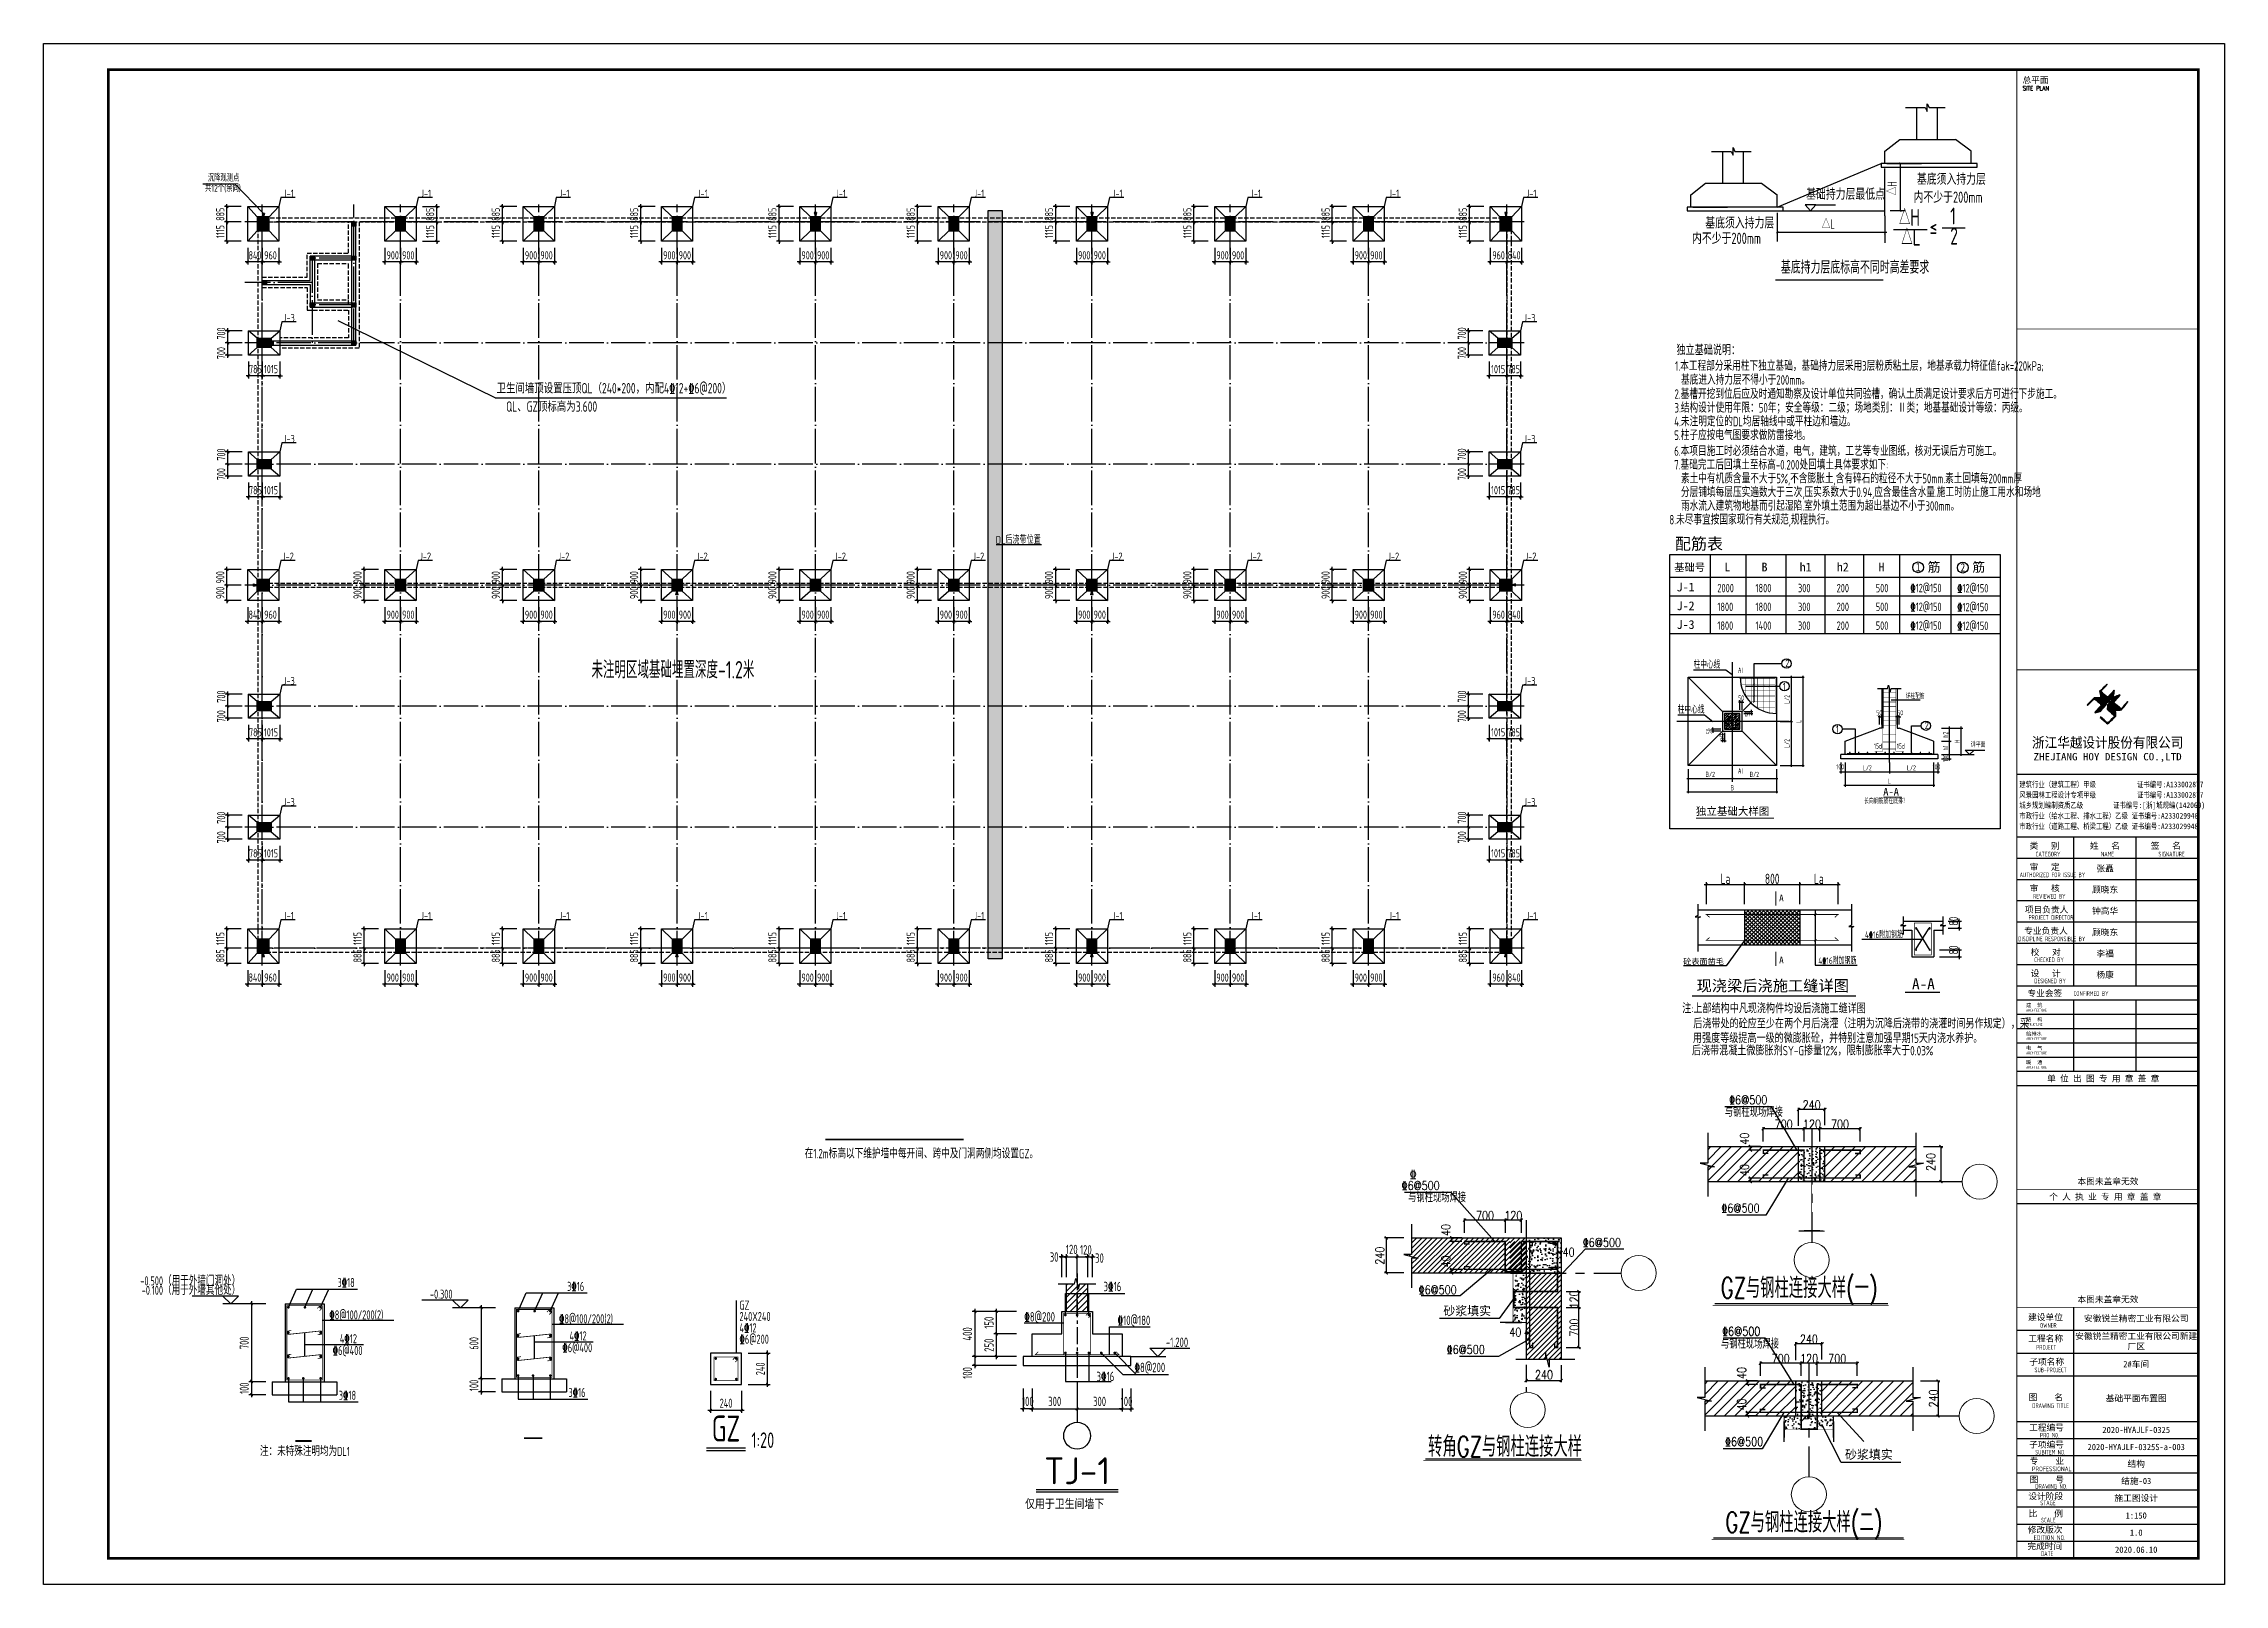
# Model space of a CAD drawing. Extents: x 492302 to 683319, y -252071 to 755100.
# Drawn here: x 503924 to 630074, y 561309 to 650409 of the extents above; entities that cross this region are included whole.
import ezdxf
from ezdxf.enums import TextEntityAlignment as Align

# ---------------------------------------------------------------- set-up
doc = ezdxf.new("R2010")
doc.units = 0
doc.header["$LTSCALE"] = 1000
doc.header["$MEASUREMENT"] = 0
for name, pattern in [('94', [0]), ('CENTER', [2, 1.25, -0.25, 0.25, -0.25]), ('CENTER2', [28.575, 19.05, -3.175, 3.175, -3.175]), ('DASH', [0.35, 0.25, -0.1]), ('DASHED', [0.75, 0.5, -0.25]), ('DOTE', [2.42, 2, -0.2, 0.02, -0.2])]:
    doc.linetypes.add(name, pattern=pattern)
doc.layers.get('Defpoints').update_dxf_attribs({"color": 250})
for name, color, linetype in [('1', 7, 'Continuous'), ('3', 3, 'Continuous'), ('33', 2, 'Continuous'), ('3T_BAR', 7, 'Continuous'), ('3T_WOOD', 21, 'Continuous'), ('AXIS_DE', 253, 'CENTER'), ('AXIS_DE_NUM', 7, 'Continuous'), ('BALCONY', 6, 'Continuous'), ('BASE_DE', 7, 'Continuous'), ('BASE_DE_DIM', 3, 'Continuous'), ('BASE_DE_NUM', 7, 'Continuous'), ('BASE_DE_REIN', 1, 'Continuous'), ('BASE_DE_TEXT', 7, 'Continuous'), ('BEAM', 4, 'DASHED'), ('BEAM_CON', 4, 'Continuous'), ('COLU', 253, 'Continuous'), ('COLU_DE', 7, 'Continuous'), ('COLU_DE_DIM', 3, 'Continuous'), ('COLU_DE_NUM', 7, 'Continuous'), ('COLU_DE_REIN', 1, 'Continuous'), ('COLU_DE_TEXT', 7, 'Continuous'), ('COLU_DIM', 3, 'Continuous'), ('COLU_HATCH', 251, 'Continuous'), ('dim', 7, 'Continuous'), ('DIM_SYMB', 171, 'Continuous'), ('DOTE', 14, 'DOTE'), ('LATRINE', 6, 'Continuous'), ('PUB_TEXT', 7, 'Continuous'), ('PUB_TITLE', 171, 'Continuous'), ('REIN', 1, 'Continuous'), ('S_SURFACE', 6, 'Continuous'), ('TEXT', 7, 'Continuous'), ('THICK', 6, 'Continuous'), ('THIN', 7, 'Continuous'), ('TK', 4, 'Continuous'), ('WALL_DE_HATCH', 254, 'Continuous'), ('WALL_DE_TH', 7, 'Continuous'), ('变更内容', 7, 'Continuous'), ('搅拌桩', 136, 'Continuous'), ('独立基础-TEXT', 7, 'Continuous'), ('表格', 7, 'Continuous'), ('轴线__尺寸数字', 253, 'Continuous')]:
    doc.layers.add(name, color=color, linetype=linetype)
doc.layers.add('尺寸线', color=7, linetype='Continuous', lineweight=13)
doc.styles.add('-宋体', font='', dxfattribs={"width": 0.8})
doc.styles.add('_HZTXT', font='txt.shx', dxfattribs={"width": 0.8, "bigfont": 'hztxt.shx'})
doc.styles.add('HT', font='simhei.ttf', dxfattribs={"width": 0.8})
doc.styles.add('HZ', font='rs.shx', dxfattribs={"width": 0.8, "bigfont": 'hztxt.shx'})
doc.styles.add('ROMANS', font='romans__.ttf', dxfattribs={"width": 0.65, "height": 231.275})
doc.styles.get("Standard").update_dxf_attribs({"font": 'gbenor.shx', "bigfont": 'gbcbig.shx'})
doc.styles.add('TSSD_Axis', font='Complex.shx', dxfattribs={"width": 0.7, "bigfont": 'hztxt.shx'})
doc.styles.add('TSSD_Dimension', font='Tssdeng.shx', dxfattribs={"width": 0.7, "bigfont": 'hztxt.shx'})
doc.styles.add('TSSD_Label', font='Tssdeng.shx', dxfattribs={"width": 0.7, "bigfont": 'hztxt.shx'})
doc.styles.add('TSSD_Norm', font='Tssdeng.shx', dxfattribs={"bigfont": 'hztxt.shx'})
doc.styles.add('TSSD_REIN', font='tssdeng.shx', dxfattribs={"width": 0.7, "bigfont": 'tssdchn.shx'})
doc.styles.add('Z10', font='romans.shx', dxfattribs={"width": 0.7, "height": 1000, "bigfont": 'hztxt.shx'})
doc.styles.add('Z3', font='txt.shx', dxfattribs={"width": 0.8, "height": 300, "bigfont": 'hztxt.shx'})
doc.styles.add('图签宋体', font='', dxfattribs={"height": 300})
doc.styles.add('图签黑体', font='simhei.ttf', dxfattribs={"height": 550})
doc.styles.add('宋体', font='', dxfattribs={"width": 0.8})
doc.styles.add('黑体', font='simhei.ttf', dxfattribs={"width": 0.8, "height": 3.5})
doc.styles.get('-宋体').set_extended_font_data('SimSun')
doc.styles.get('图签宋体').set_extended_font_data('NSimSun')
doc.styles.get('宋体').set_extended_font_data('SimSun')
doc.dimstyles.new('ISO-25_WS', dxfattribs={"dimtxt": 3, "dimasz": 100, "dimexe": 60, "dimexo": 0, "dimgap": 10, "dimtad": 1, "dimdec": 0, "dimdsep": 46, "dimtxsty": 'Z3', "dimblk1": 'ARCHTICK', "dimblk2": 'ARCHTICK', "dimsah": 1, "dimcen": 2.5, "dimclrd": 4, "dimclre": 4, "dimclrt": 7, "dimadec": 0, "dimazin": 0, "dimtfac": 1, "dimtdec": 4, "dimtmove": 2, "dimatfit": 3, "dimldrblk": 'ARCHTICK', "dimfxl": 0, "dimtolj": 1, "dimtzin": 0, "dimarcsym": 0})
doc.dimstyles.new('TSSD_100_100', dxfattribs={"dimtxt": 350, "dimasz": 100, "dimexe": 100, "dimexo": 250, "dimgap": 100, "dimtad": 1, "dimdec": 0, "dimzin": 0, "dimdsep": 46, "dimtxsty": 'TSSD_Dimension', "dimblk": 'ARCHTICK', "dimblk1": 'ARCHTICK', "dimblk2": 'ARCHTICK', "dimcen": 0, "dimdle": 100, "dimclrt": 7, "dimadec": 0, "dimazin": 0, "dimtfac": 1, "dimtdec": 0, "dimtix": 1, "dimtmove": 2, "dimatfit": 3, "dimfxl": 0, "dimtolj": 1, "dimtzin": 0, "dimarcsym": 0})
doc.dimstyles.new('TSSD_150_150', dxfattribs={"dimtxt": 475, "dimasz": 150, "dimexe": 150, "dimexo": 375, "dimgap": 150, "dimtad": 1, "dimdec": 0, "dimzin": 0, "dimdsep": 46, "dimtxsty": 'TSSD_Dimension', "dimblk": 'ARCHTICK', "dimcen": 0, "dimdle": 150, "dimclrt": 7, "dimadec": 0, "dimazin": 0, "dimtfac": 1, "dimtdec": 0, "dimtix": 1, "dimtmove": 2, "dimatfit": 3, "dimfxl": 0, "dimtolj": 1, "dimtzin": 0, "dimarcsym": 0})
doc.dimstyles.new('TSSD_20_150', dxfattribs={"dimtxt": 525, "dimasz": 150, "dimexe": 150, "dimexo": 375, "dimgap": 150, "dimtad": 1, "dimdec": 0, "dimlfac": 0.133333, "dimzin": 0, "dimdsep": 46, "dimtxsty": 'TSSD_Dimension', "dimblk": 'ARCHTICK', "dimblk1": 'ARCHTICK', "dimblk2": 'ARCHTICK', "dimcen": 0, "dimdle": 150, "dimclrt": 7, "dimadec": 0, "dimazin": 0, "dimtfac": 1, "dimtdec": 0, "dimtix": 1, "dimtmove": 2, "dimatfit": 3, "dimfxl": 0, "dimtolj": 1, "dimtzin": 0, "dimarcsym": 0})
doc.dimstyles.new('TSSD_30_200', dxfattribs={"dimtxt": 700, "dimasz": 200, "dimexe": 200, "dimexo": 500, "dimgap": 200, "dimtad": 1, "dimdec": 0, "dimlfac": 0.15, "dimzin": 0, "dimdsep": 46, "dimtxsty": 'TSSD_Dimension', "dimblk": 'ARCHTICK', "dimblk1": 'ARCHTICK', "dimblk2": 'ARCHTICK', "dimcen": 0, "dimdle": 200, "dimclrt": 7, "dimadec": 0, "dimazin": 0, "dimtfac": 1, "dimtdec": 0, "dimtix": 1, "dimtmove": 2, "dimatfit": 3, "dimfxl": 0, "dimtolj": 1, "dimtzin": 0, "dimarcsym": 0})

msp = doc.modelspace()

# ---------------------------------------------------------------- texts
at = {"layer": '3T_WOOD', "style": 'TSSD_REIN', "width": 0.7}
for s, height, p in [('J-1', 450, (518397.3, 641515.2)), ('J-1', 450, (526337.3, 641515.2)), ('J-1', 450, (534337.3, 641515.2)), ('J-1', 450, (542337.3, 641515.2)), ('J-1', 450, (550337.3, 641515.2)), ('J-1', 450, (558337.3, 641515.2)), ('J-1', 450, (566337.3, 641515.2)), ('J-1', 450, (574337.3, 641515.2)), ('J-1', 450, (582337.3, 641515.2)), ('J-1', 450, (590277.3, 641515.2)), ('J-3', 450, (518452.3, 634330.2)), ('J-3', 450, (590222.3, 634330.2)), ('J-3', 450, (518452.3, 627330.2)), ('J-3', 450, (590222.3, 627330.2)), ('DL后浇带位置', 450, (561606.7, 621483.9)), ('J-2', 450, (518397.3, 620530.2)), ('J-2', 450, (526337.3, 620530.2)), ('J-2', 450, (534337.3, 620530.2)), ('J-2', 450, (542337.3, 620530.2)), ('J-2', 450, (550337.3, 620530.2)), ('J-2', 450, (558337.3, 620530.2)), ('J-2', 450, (566337.3, 620530.2)), ('J-2', 450, (574337.3, 620530.2)), ('J-2', 450, (582337.3, 620530.2)), ('J-2', 450, (590277.3, 620530.2)), ('未注明区域基础埋置深度-1.2米', 1000, (545037.7, 613702.2)), ('J-3', 450, (518452.3, 613330.2)), ('J-3', 450, (590222.3, 613330.2)), ('J-3', 450, (518452.3, 606330.2)), ('J-3', 450, (590222.3, 606330.2)), ('J-1', 450, (518397.3, 599745.2)), ('J-1', 450, (526337.3, 599745.2)), ('J-1', 450, (534337.3, 599745.2)), ('J-1', 450, (542337.3, 599745.2)), ('J-1', 450, (550337.3, 599745.2)), ('J-1', 450, (558337.3, 599745.2)), ('J-1', 450, (566337.3, 599745.2)), ('J-1', 450, (574337.3, 599745.2)), ('J-1', 450, (582337.3, 599745.2)), ('J-1', 450, (590277.3, 599745.2))]:
    msp.add_text(s, height=height, dxfattribs=at).set_placement(p, align=Align.RIGHT)
at = {"layer": 'BALCONY', "style": 'TSSD_REIN', "width": 0.7}
for s, p in [('卫生间墙顶设置压顶QL（240*200，内配4\x8412+\x846@200）', (530125.7, 630182.6)), ('QL、GZ顶标高为3.600', (530682, 629120.3))]:
    msp.add_text(s, height=600, rotation=360, dxfattribs=at).set_placement(p)
at = {"layer": 'COLU_DE_NUM', "style": 'TSSD_Label', "width": 0.7}
msp.add_text('GZ', height=1500, dxfattribs=at).set_placement((543399.5, 570323.6), align=Align.MIDDLE)
msp.add_text('1:20', height=900, dxfattribs=at).set_placement((544869.5, 569198.6))
at = {"layer": 'COLU_DE_TEXT', "style": 'TSSD_REIN', "width": 0.7}
for s, p in [('240X240', (544174.5, 576537.4)), ('GZ', (544174.5, 577193.6)), ('4\x8412', (544174.5, 575881.1)), ('\x846@200', (544174.5, 575224.9))]:
    msp.add_text(s, height=525, dxfattribs=at).set_placement(p)
at = {"layer": 'PUB_TEXT'}
for s, height, style, width, p in [('共12个(余同)', 400, 'TSSD_REIN', 0.7, (513256.5, 641843.1)), ('沉降观测点', 400, 'TSSD_REIN', 0.7, (513426.4, 642435.6)), ('1', 488.7, '-宋体', 0.8, (612228.6, 619893.9)), ('2', 488.7, '-宋体', 0.8, (614813.8, 619878.5))]:
    msp.add_text(s, height=height, dxfattribs=dict(at, style=style, width=width)).set_placement(p)
at = {"layer": 'PUB_TEXT', "style": '-宋体'}
for s, height, p in [('配筋表', 678.82, (599679.5, 621499.2)), ('基础号', 434.44, (599145.2, 620139)), ('筋', 543.1, (613278.4, 620150)), ('筋', 543.1, (615863.5, 620150))]:
    msp.add_text(s, height=height, dxfattribs=at).set_placement(p, align=Align.MIDDLE)
for s, height, p in [('L', 509.1, (601152.7, 619886.7)), ('B', 509.1, (603299.5, 619886.7)), ('h1', 509.11, (605503.7, 619886.7)), ('h2', 509.11, (607653.4, 619886.7)), ('H', 509.1, (610064.8, 619886.7)), ('J-1', 509.11, (598387.1, 618731.5)), ('J-2', 509.11, (598387.1, 617645.4)), ('J-3', 509.11, (598387.1, 616559.3))]:
    msp.add_text(s, height=height, dxfattribs=at).set_placement(p)
at = {"layer": 'PUB_TEXT', "linetype": 'Continuous', "style": 'TSSD_REIN', "width": 0.75}
for s, p in [('2000', (600744.7, 618679.4)), ('1800', (602953.2, 618679.4)), ('300', (605408.2, 618679.4)), ('200', (607642.8, 618679.4)), ('500', (609905.5, 618679.4)), ('1800', (600744.7, 617593.3)), ('1800', (600744.7, 616507.1)), ('1800', (602953.2, 617593.3)), ('1400', (602953.2, 616507.1)), ('300', (605408.2, 617593.3)), ('300', (605408.2, 616507.1)), ('200', (607642.8, 617593.3)), ('200', (607642.8, 616507.1)), ('500', (609905.5, 617593.3)), ('500', (609905.5, 616507.1))]:
    msp.add_text(s, height=488.75, dxfattribs=at).set_placement(p)
for p in [(612808.6, 618930.7), (612808.6, 617844.6), (615517.5, 618915.8), (615517.5, 617829.7), (612808.6, 616758.5), (615517.5, 616743.5)]:
    msp.add_text('\x8412@150', height=488.75, dxfattribs=at).set_placement(p, align=Align.MIDDLE)
at = {"layer": '变更内容', "color": 3, "linetype": 'Continuous', "style": '宋体', "width": 0.7}
msp.add_text('独立基础说明：', height=535.5, dxfattribs=at).set_placement((598381.9, 632450.9))
at = {"layer": '轴线__尺寸数字', "color": 2, "style": 'TSSD_REIN', "width": 0.7}
for s, p in [('1.本工程部分采用柱下独立基础，基础持力层采用3层粉质粘土层，地基承载力特征值fak=220kPa;', (598302.3, 631494.4)), ('基底进入持力层不得小于200mm。', (598640.8, 630685.5)), ('2.基槽开挖到位后应及时通知勘察及设计单位共同验槽，确认土质满足设计要求后方可进行下步施工。', (598264.4, 629868.9)), ('3.结构设计使用年限：50年；安全等级：二级；场地类别：Ⅱ类；地基基础设计等级：丙级。', (598264.4, 629075.3)), ('4.未注明定位的DL均居轴线中或平柱边和墙边。', (598249.9, 628279.8)), ('6.本项目施工时必须结合水道，电气，建筑，工艺等专业图纸，核对无误后方可施工。', (598249.9, 626570.9)), ('5.柱子应按电气图要求做防雷接地。', (598249.9, 627486.2)), ('7.基础完工后回填土至标高-0.200处回填土具体要求如下:', (598249.9, 625777.4)), ('分层铺填每层压实遍数大于三次,压实系数大于0.94,应含最佳含水量.施工时防止施工用水和场地', (598639.5, 624190.2)), ('素土中有机质含量不大于5%%%,不含膨胀土,含有碎石的粒径不大于50mm.素土回填每200mm厚', (598639.5, 624983.8)), ('8.未尽事宜按国家现行有关规范,规程执行。', (597971, 622603.1)), ('雨水流入建筑物地基而引起湿陷.室外填土范围为超出基边不小于300mm。', (598639.5, 623396.7))]:
    msp.add_text(s, height=550.8, rotation=0, dxfattribs=at).set_placement(p)
msp.add_text('在1.2m标高以下维护墙中每开间、跨中及门洞两侧均设置GZ。', height=550, dxfattribs=at).set_placement((547949.6, 585943.7))

# ---------------------------------------------------------------- blocks, each defined once
blk = doc.blocks.new('_ArchTick')
at = {"color": 0, "linetype": 'ByBlock', "const_width": 0.4}
blk.add_lwpolyline([(-0.5, -0.5), (0.5, 0.5)], dxfattribs=at)
blk = doc.blocks.new('*D415')
at = {"color": 4, "lineweight": -2}
for p, q in [((-109949, 774801), (-109949, 775425)), ((-109049, 775365), (-109949, 775365)), ((-109049, 774829), (-109049, 775425))]:
    blk.add_line(p, q, dxfattribs=at)
at = {"layer": 'Defpoints', "color": 0}
for p in [(-109949, 775365), (-109049, 774829), (-109949, 774801)]:
    blk.add_point(p, dxfattribs=at)
at = {"color": 4, "lineweight": -2, "xscale": 100, "yscale": 100, "zscale": 100, "rotation": 180}
blk.add_blockref('_ArchTick', (-109949, 775365), dxfattribs=at)
at = {"color": 4, "lineweight": -2, "xscale": 100, "yscale": 100, "zscale": 100}
blk.add_blockref('_ArchTick', (-109049, 775365), dxfattribs=at)
at = {"color": 7, "insert": (-109499, 775525), "char_height": 300, "attachment_point": 5, "style": 'Z3'}
blk.add_mtext('\\A1;240', dxfattribs=at)
blk = doc.blocks.new('*D416')
at = {"color": 4, "lineweight": -2}
for p, q in [((-111252, 774096), (-111659, 774096)), ((-111599, 773974), (-111599, 774096)), ((-111252, 773974), (-111659, 773974))]:
    blk.add_line(p, q, dxfattribs=at)
at = {"layer": 'Defpoints', "color": 0}
for p in [(-111599, 774096), (-111252, 774096), (-111252, 773974)]:
    blk.add_point(p, dxfattribs=at)
at = {"color": 4, "lineweight": -2, "xscale": 100, "yscale": 100, "zscale": 100}
for p, rotation in [((-111599, 774096), 90), ((-111599, 773974), 270)]:
    blk.add_blockref('_ArchTick', p, dxfattribs=dict(at, rotation=rotation))
at = {"color": 7, "insert": (-111799, 774366), "char_height": 300, "attachment_point": 5, "rotation": 90, "style": 'Z3'}
blk.add_mtext('\\A1;40', dxfattribs=at)
blk = doc.blocks.new('*D417')
at = {"color": 4, "lineweight": -2}
for p, q in [((-109762, 774266), (-109762, 774763)), ((-109216, 774703), (-109762, 774703)), ((-109216, 774266), (-109216, 774763))]:
    blk.add_line(p, q, dxfattribs=at)
at = {"layer": 'Defpoints', "color": 0}
for p in [(-109762, 774703), (-109762, 774266), (-109216, 774266)]:
    blk.add_point(p, dxfattribs=at)
at = {"color": 4, "lineweight": -2, "xscale": 100, "yscale": 100, "zscale": 100, "rotation": 180}
blk.add_blockref('_ArchTick', (-109762, 774703), dxfattribs=at)
at = {"color": 4, "lineweight": -2, "xscale": 100, "yscale": 100, "zscale": 100}
blk.add_blockref('_ArchTick', (-109216, 774703), dxfattribs=at)
at = {"color": 7, "insert": (-109489, 774863), "char_height": 300, "attachment_point": 5, "style": 'Z3'}
blk.add_mtext('\\A1;120', dxfattribs=at)
blk = doc.blocks.new('*D418')
at = {"color": 4, "lineweight": -2}
for p, q in [((-111157, 774266), (-111157, 774763)), ((-109762, 774703), (-111157, 774703)), ((-109762, 774266), (-109762, 774763))]:
    blk.add_line(p, q, dxfattribs=at)
at = {"layer": 'Defpoints', "color": 0}
for p in [(-111157, 774703), (-111157, 774266), (-109762, 774266)]:
    blk.add_point(p, dxfattribs=at)
at = {"color": 4, "lineweight": -2, "xscale": 100, "yscale": 100, "zscale": 100, "rotation": 180}
blk.add_blockref('_ArchTick', (-111157, 774703), dxfattribs=at)
at = {"color": 4, "lineweight": -2, "xscale": 100, "yscale": 100, "zscale": 100}
blk.add_blockref('_ArchTick', (-109762, 774703), dxfattribs=at)
at = {"color": 7, "insert": (-110460, 774863), "char_height": 300, "attachment_point": 5, "style": 'Z3'}
blk.add_mtext('\\A1;700', dxfattribs=at)
blk = doc.blocks.new('*D419')
at = {"color": 4, "lineweight": -2}
for p, q in [((-109216, 774266), (-109216, 774763)), ((-107841, 774703), (-109216, 774703)), ((-107841, 774266), (-107841, 774763))]:
    blk.add_line(p, q, dxfattribs=at)
at = {"layer": 'Defpoints', "color": 0}
for p in [(-109216, 774703), (-109216, 774266), (-107841, 774266)]:
    blk.add_point(p, dxfattribs=at)
at = {"color": 4, "lineweight": -2, "xscale": 100, "yscale": 100, "zscale": 100, "rotation": 180}
blk.add_blockref('_ArchTick', (-109216, 774703), dxfattribs=at)
at = {"color": 4, "lineweight": -2, "xscale": 100, "yscale": 100, "zscale": 100}
blk.add_blockref('_ArchTick', (-107841, 774703), dxfattribs=at)
at = {"color": 7, "insert": (-108529, 774863), "char_height": 300, "attachment_point": 5, "style": 'Z3'}
blk.add_mtext('\\A1;700', dxfattribs=at)
blk = doc.blocks.new('*D420')
at = {"color": 4, "lineweight": -2}
for p, q in [((-111252, 773019), (-111659, 773019)), ((-111252, 772896), (-111659, 772896)), ((-111599, 772896), (-111599, 773019))]:
    blk.add_line(p, q, dxfattribs=at)
at = {"layer": 'Defpoints', "color": 0}
for p in [(-111599, 773019), (-111252, 773019), (-111252, 772896)]:
    blk.add_point(p, dxfattribs=at)
at = {"color": 4, "lineweight": -2, "xscale": 100, "yscale": 100, "zscale": 100}
for p, rotation in [((-111599, 773019), 90), ((-111599, 772896), 270)]:
    blk.add_blockref('_ArchTick', p, dxfattribs=dict(at, rotation=rotation))
at = {"color": 7, "insert": (-111799, 773289), "char_height": 300, "attachment_point": 5, "rotation": 90, "style": 'Z3'}
blk.add_mtext('\\A1;40', dxfattribs=at)
blk = doc.blocks.new('*D421')
at = {"color": 4, "lineweight": -2}
for p, q in [((-105672, 774096), (-105016, 774096)), ((-105076, 774096), (-105076, 772896)), ((-105672, 772896), (-105016, 772896))]:
    blk.add_line(p, q, dxfattribs=at)
at = {"layer": 'Defpoints', "color": 0}
for p in [(-105672, 774096), (-105672, 772896), (-105076, 772896)]:
    blk.add_point(p, dxfattribs=at)
at = {"color": 4, "lineweight": -2, "xscale": 100, "yscale": 100, "zscale": 100}
for p, rotation in [((-105076, 774096), 90), ((-105076, 772896), 270)]:
    blk.add_blockref('_ArchTick', p, dxfattribs=dict(at, rotation=rotation))
at = {"color": 7, "insert": (-105425, 773567), "char_height": 300, "attachment_point": 5, "rotation": 90, "style": 'Z3'}
blk.add_mtext('\\A1;240', dxfattribs=at)
blk = doc.blocks.new('*D429')
at = {"color": 4, "lineweight": -2}
for p, q in [((-237803, 649417), (-237803, 648817)), ((-237803, 648877), (-236603, 648877)), ((-236603, 649408), (-236603, 648817))]:
    blk.add_line(p, q, dxfattribs=at)
at = {"layer": 'Defpoints', "color": 0}
for p in [(-237803, 649417), (-236603, 649408), (-236603, 648877)]:
    blk.add_point(p, dxfattribs=at)
at = {"color": 4, "lineweight": -2, "xscale": 100, "yscale": 100, "zscale": 100, "rotation": 180}
blk.add_blockref('_ArchTick', (-237803, 648877), dxfattribs=at)
at = {"color": 4, "lineweight": -2, "xscale": 100, "yscale": 100, "zscale": 100}
blk.add_blockref('_ArchTick', (-236603, 648877), dxfattribs=at)
at = {"color": 7, "insert": (-237190, 649076), "char_height": 300, "attachment_point": 5, "style": 'Z3'}
blk.add_mtext('\\A1;240', dxfattribs=at)
blk = doc.blocks.new('*D430')
at = {"color": 4, "lineweight": -2}
for p, q in [((-241993, 653759), (-242649, 653759)), ((-242589, 653759), (-242589, 652558)), ((-241993, 652558), (-242649, 652558))]:
    blk.add_line(p, q, dxfattribs=at)
at = {"layer": 'Defpoints', "color": 0}
for p in [(-241993, 653759), (-242589, 652558), (-241993, 652558)]:
    blk.add_point(p, dxfattribs=at)
at = {"color": 4, "lineweight": -2, "xscale": 100, "yscale": 100, "zscale": 100}
for p, rotation in [((-242589, 653759), 90), ((-242589, 652558), 270)]:
    blk.add_blockref('_ArchTick', p, dxfattribs=dict(at, rotation=rotation))
at = {"color": 7, "insert": (-242812, 653151), "char_height": 300, "attachment_point": 5, "rotation": 90, "style": 'Z3'}
blk.add_mtext('\\A1;240', dxfattribs=at)
blk = doc.blocks.new('*D431')
at = {"color": 4, "lineweight": -2}
for p, q in [((-239906, 653929), (-239906, 654425)), ((-238511, 654365), (-239906, 654365)), ((-238511, 653929), (-238511, 654425))]:
    blk.add_line(p, q, dxfattribs=at)
at = {"layer": 'Defpoints', "color": 0}
for p in [(-239906, 654365), (-239906, 653929), (-238511, 653929)]:
    blk.add_point(p, dxfattribs=at)
at = {"color": 4, "lineweight": -2, "xscale": 100, "yscale": 100, "zscale": 100, "rotation": 180}
blk.add_blockref('_ArchTick', (-239906, 654365), dxfattribs=at)
at = {"color": 4, "lineweight": -2, "xscale": 100, "yscale": 100, "zscale": 100}
blk.add_blockref('_ArchTick', (-238511, 654365), dxfattribs=at)
at = {"color": 7, "insert": (-239208, 654525), "char_height": 300, "attachment_point": 5, "style": 'Z3'}
blk.add_mtext('\\A1;700', dxfattribs=at)
blk = doc.blocks.new('*D432')
at = {"color": 4, "lineweight": -2}
for p, q in [((-238511, 653929), (-238511, 654425)), ((-237965, 654365), (-238511, 654365)), ((-237965, 653929), (-237965, 654425))]:
    blk.add_line(p, q, dxfattribs=at)
at = {"layer": 'Defpoints', "color": 0}
for p in [(-238511, 654365), (-238511, 653929), (-237965, 653929)]:
    blk.add_point(p, dxfattribs=at)
at = {"color": 4, "lineweight": -2, "xscale": 100, "yscale": 100, "zscale": 100, "rotation": 180}
blk.add_blockref('_ArchTick', (-238511, 654365), dxfattribs=at)
at = {"color": 4, "lineweight": -2, "xscale": 100, "yscale": 100, "zscale": 100}
blk.add_blockref('_ArchTick', (-237965, 654365), dxfattribs=at)
at = {"color": 7, "insert": (-238238, 654525), "char_height": 300, "attachment_point": 5, "style": 'Z3'}
blk.add_mtext('\\A1;120', dxfattribs=at)
blk = doc.blocks.new('*D433')
at = {"color": 4, "lineweight": -2}
for p, q in [((-240001, 653759), (-240408, 653759)), ((-240001, 653636), (-240408, 653636)), ((-240348, 653636), (-240348, 653759))]:
    blk.add_line(p, q, dxfattribs=at)
at = {"layer": 'Defpoints', "color": 0}
for p in [(-240348, 653759), (-240001, 653759), (-240001, 653636)]:
    blk.add_point(p, dxfattribs=at)
at = {"color": 4, "lineweight": -2, "xscale": 100, "yscale": 100, "zscale": 100}
for p, rotation in [((-240348, 653759), 90), ((-240348, 653636), 270)]:
    blk.add_blockref('_ArchTick', p, dxfattribs=dict(at, rotation=rotation))
at = {"color": 7, "insert": (-240548, 654029), "char_height": 300, "attachment_point": 5, "rotation": 90, "style": 'Z3'}
blk.add_mtext('\\A1;40', dxfattribs=at)
blk = doc.blocks.new('*D434')
at = {"color": 4, "lineweight": -2}
for p, q in [((-236433, 651377), (-235937, 651377)), ((-235997, 650002), (-235997, 651377)), ((-236433, 650002), (-235937, 650002))]:
    blk.add_line(p, q, dxfattribs=at)
at = {"layer": 'Defpoints', "color": 0}
for p in [(-236433, 651377), (-235997, 651377), (-236433, 650002)]:
    blk.add_point(p, dxfattribs=at)
at = {"color": 4, "lineweight": -2, "xscale": 100, "yscale": 100, "zscale": 100}
for p, rotation in [((-235997, 651377), 90), ((-235997, 650002), 270)]:
    blk.add_blockref('_ArchTick', p, dxfattribs=dict(at, rotation=rotation))
at = {"color": 7, "insert": (-236157, 650689), "char_height": 300, "attachment_point": 5, "rotation": 90, "style": 'Z3'}
blk.add_mtext('\\A1;700', dxfattribs=at)
blk = doc.blocks.new('*D435')
at = {"color": 4, "lineweight": -2}
for p, q in [((-236433, 651923), (-235937, 651923)), ((-235997, 651377), (-235997, 651923)), ((-236433, 651377), (-235937, 651377))]:
    blk.add_line(p, q, dxfattribs=at)
at = {"layer": 'Defpoints', "color": 0}
for p in [(-236433, 651923), (-235997, 651923), (-236433, 651377)]:
    blk.add_point(p, dxfattribs=at)
at = {"color": 4, "lineweight": -2, "xscale": 100, "yscale": 100, "zscale": 100}
for p, rotation in [((-235997, 651923), 90), ((-235997, 651377), 270)]:
    blk.add_blockref('_ArchTick', p, dxfattribs=dict(at, rotation=rotation))
at = {"color": 7, "insert": (-236157, 651650), "char_height": 300, "attachment_point": 5, "rotation": 90, "style": 'Z3'}
blk.add_mtext('\\A1;120', dxfattribs=at)
blk = doc.blocks.new('*D436')
at = {"color": 4, "lineweight": -2}
for p, q in [((-236726, 652912), (-236726, 653320)), ((-236726, 653260), (-236603, 653260)), ((-236603, 652912), (-236603, 653320))]:
    blk.add_line(p, q, dxfattribs=at)
at = {"layer": 'Defpoints', "color": 0}
for p in [(-236603, 653260), (-236726, 652912), (-236603, 652912)]:
    blk.add_point(p, dxfattribs=at)
at = {"color": 4, "lineweight": -2, "xscale": 100, "yscale": 100, "zscale": 100, "rotation": 180}
blk.add_blockref('_ArchTick', (-236726, 653260), dxfattribs=at)
at = {"color": 4, "lineweight": -2, "xscale": 100, "yscale": 100, "zscale": 100}
blk.add_blockref('_ArchTick', (-236603, 653260), dxfattribs=at)
at = {"color": 7, "insert": (-236350, 653269), "char_height": 300, "attachment_point": 5, "style": 'Z3'}
blk.add_mtext('\\A1;40', dxfattribs=at)
blk = doc.blocks.new('*D437')
at = {"color": 4, "lineweight": -2}
for p, q in [((-240001, 652681), (-240408, 652681)), ((-240001, 652559), (-240408, 652559)), ((-240348, 652559), (-240348, 652681))]:
    blk.add_line(p, q, dxfattribs=at)
at = {"layer": 'Defpoints', "color": 0}
for p in [(-240348, 652681), (-240001, 652681), (-240001, 652559)]:
    blk.add_point(p, dxfattribs=at)
at = {"color": 4, "lineweight": -2, "xscale": 100, "yscale": 100, "zscale": 100}
for p, rotation in [((-240348, 652681), 90), ((-240348, 652559), 270)]:
    blk.add_blockref('_ArchTick', p, dxfattribs=dict(at, rotation=rotation))
at = {"color": 7, "insert": (-240548, 652951), "char_height": 300, "attachment_point": 5, "rotation": 90, "style": 'Z3'}
blk.add_mtext('\\A1;40', dxfattribs=at)
blk = doc.blocks.new('*D438')
at = {"color": 4, "lineweight": -2}
for p, q in [((-237803, 650178), (-237803, 650585)), ((-237803, 650525), (-237681, 650525)), ((-237681, 650178), (-237681, 650585))]:
    blk.add_line(p, q, dxfattribs=at)
at = {"layer": 'Defpoints', "color": 0}
for p in [(-237803, 650178), (-237681, 650525), (-237681, 650178)]:
    blk.add_point(p, dxfattribs=at)
at = {"color": 4, "lineweight": -2, "xscale": 100, "yscale": 100, "zscale": 100, "rotation": 180}
blk.add_blockref('_ArchTick', (-237803, 650525), dxfattribs=at)
at = {"color": 4, "lineweight": -2, "xscale": 100, "yscale": 100, "zscale": 100}
blk.add_blockref('_ArchTick', (-237681, 650525), dxfattribs=at)
at = {"color": 7, "insert": (-238168, 650535), "char_height": 300, "attachment_point": 5, "style": 'Z3'}
blk.add_mtext('\\A1;40', dxfattribs=at)
blk = doc.blocks.new('*D422')
at = {"color": 4, "lineweight": -2}
for p, q in [((-221003, 672802), (-220347, 672802)), ((-220407, 672802), (-220407, 671602)), ((-221003, 671602), (-220347, 671602))]:
    blk.add_line(p, q, dxfattribs=at)
at = {"layer": 'Defpoints', "color": 0}
for p in [(-221003, 672802), (-221003, 671602), (-220407, 671602)]:
    blk.add_point(p, dxfattribs=at)
at = {"color": 4, "lineweight": -2, "xscale": 100, "yscale": 100, "zscale": 100}
for p, rotation in [((-220407, 672802), 90), ((-220407, 671602), 270)]:
    blk.add_blockref('_ArchTick', p, dxfattribs=dict(at, rotation=rotation))
at = {"color": 7, "insert": (-220567, 672202), "char_height": 300, "attachment_point": 5, "rotation": 90, "style": 'Z3'}
blk.add_mtext('\\A1;240', dxfattribs=at)
blk = doc.blocks.new('*D423')
at = {"color": 4, "lineweight": -2}
for p, q in [((-225280, 673507), (-225280, 674130)), ((-224380, 674070), (-225280, 674070)), ((-224380, 673535), (-224380, 674130))]:
    blk.add_line(p, q, dxfattribs=at)
at = {"layer": 'Defpoints', "color": 0}
for p in [(-225280, 674070), (-225280, 673507), (-224380, 673535)]:
    blk.add_point(p, dxfattribs=at)
at = {"color": 4, "lineweight": -2, "xscale": 100, "yscale": 100, "zscale": 100, "rotation": 180}
blk.add_blockref('_ArchTick', (-225280, 674070), dxfattribs=at)
at = {"color": 4, "lineweight": -2, "xscale": 100, "yscale": 100, "zscale": 100}
blk.add_blockref('_ArchTick', (-224380, 674070), dxfattribs=at)
at = {"color": 7, "insert": (-224830, 674230), "char_height": 300, "attachment_point": 5, "style": 'Z3'}
blk.add_mtext('\\A1;240', dxfattribs=at)
blk = doc.blocks.new('*D424')
at = {"color": 4, "lineweight": -2}
for p, q in [((-226583, 672802), (-226990, 672802)), ((-226583, 672679), (-226990, 672679)), ((-226930, 672679), (-226930, 672802))]:
    blk.add_line(p, q, dxfattribs=at)
at = {"layer": 'Defpoints', "color": 0}
for p in [(-226930, 672802), (-226583, 672802), (-226583, 672679)]:
    blk.add_point(p, dxfattribs=at)
at = {"color": 4, "lineweight": -2, "xscale": 100, "yscale": 100, "zscale": 100}
for p, rotation in [((-226930, 672802), 90), ((-226930, 672679), 270)]:
    blk.add_blockref('_ArchTick', p, dxfattribs=dict(at, rotation=rotation))
at = {"color": 7, "insert": (-227130, 673072), "char_height": 300, "attachment_point": 5, "rotation": 90, "style": 'Z3'}
blk.add_mtext('\\A1;40', dxfattribs=at)
blk = doc.blocks.new('*D425')
at = {"color": 4, "lineweight": -2}
for p, q in [((-225093, 672972), (-225093, 673468)), ((-224547, 673408), (-225093, 673408)), ((-224547, 672972), (-224547, 673468))]:
    blk.add_line(p, q, dxfattribs=at)
at = {"layer": 'Defpoints', "color": 0}
for p in [(-225093, 673408), (-225093, 672972), (-224547, 672972)]:
    blk.add_point(p, dxfattribs=at)
at = {"color": 4, "lineweight": -2, "xscale": 100, "yscale": 100, "zscale": 100, "rotation": 180}
blk.add_blockref('_ArchTick', (-225093, 673408), dxfattribs=at)
at = {"color": 4, "lineweight": -2, "xscale": 100, "yscale": 100, "zscale": 100}
blk.add_blockref('_ArchTick', (-224547, 673408), dxfattribs=at)
at = {"color": 7, "insert": (-224820, 673568), "char_height": 300, "attachment_point": 5, "style": 'Z3'}
blk.add_mtext('\\A1;120', dxfattribs=at)
blk = doc.blocks.new('*D426')
at = {"color": 4, "lineweight": -2}
for p, q in [((-226488, 672972), (-226488, 673468)), ((-225093, 673408), (-226488, 673408)), ((-225093, 672972), (-225093, 673468))]:
    blk.add_line(p, q, dxfattribs=at)
at = {"layer": 'Defpoints', "color": 0}
for p in [(-226488, 673408), (-226488, 672972), (-225093, 672972)]:
    blk.add_point(p, dxfattribs=at)
at = {"color": 4, "lineweight": -2, "xscale": 100, "yscale": 100, "zscale": 100, "rotation": 180}
blk.add_blockref('_ArchTick', (-226488, 673408), dxfattribs=at)
at = {"color": 4, "lineweight": -2, "xscale": 100, "yscale": 100, "zscale": 100}
blk.add_blockref('_ArchTick', (-225093, 673408), dxfattribs=at)
at = {"color": 7, "insert": (-225791, 673568), "char_height": 300, "attachment_point": 5, "style": 'Z3'}
blk.add_mtext('\\A1;700', dxfattribs=at)
blk = doc.blocks.new('*D427')
at = {"color": 4, "lineweight": -2}
for p, q in [((-224547, 672972), (-224547, 673468)), ((-223172, 673408), (-224547, 673408)), ((-223172, 672972), (-223172, 673468))]:
    blk.add_line(p, q, dxfattribs=at)
at = {"layer": 'Defpoints', "color": 0}
for p in [(-224547, 673408), (-224547, 672972), (-223172, 672972)]:
    blk.add_point(p, dxfattribs=at)
at = {"color": 4, "lineweight": -2, "xscale": 100, "yscale": 100, "zscale": 100, "rotation": 180}
blk.add_blockref('_ArchTick', (-224547, 673408), dxfattribs=at)
at = {"color": 4, "lineweight": -2, "xscale": 100, "yscale": 100, "zscale": 100}
blk.add_blockref('_ArchTick', (-223172, 673408), dxfattribs=at)
at = {"color": 7, "insert": (-223859, 673568), "char_height": 300, "attachment_point": 5, "style": 'Z3'}
blk.add_mtext('\\A1;700', dxfattribs=at)
blk = doc.blocks.new('*D428')
at = {"color": 4, "lineweight": -2}
for p, q in [((-226583, 671725), (-226990, 671725)), ((-226583, 671602), (-226990, 671602)), ((-226930, 671602), (-226930, 671725))]:
    blk.add_line(p, q, dxfattribs=at)
at = {"layer": 'Defpoints', "color": 0}
for p in [(-226930, 671725), (-226583, 671725), (-226583, 671602)]:
    blk.add_point(p, dxfattribs=at)
at = {"color": 4, "lineweight": -2, "xscale": 100, "yscale": 100, "zscale": 100}
for p, rotation in [((-226930, 671725), 90), ((-226930, 671602), 270)]:
    blk.add_blockref('_ArchTick', p, dxfattribs=dict(at, rotation=rotation))
at = {"color": 7, "insert": (-227130, 671995), "char_height": 300, "attachment_point": 5, "rotation": 90, "style": 'Z3'}
blk.add_mtext('\\A1;40', dxfattribs=at)
blk = doc.blocks.new('*D439')
at = {"layer": 'Defpoints', "color": 0}
for p in [(-111938, -325189), (-111938, -325983), (-111788, -325189)]:
    blk.add_point(p, dxfattribs=at)
at = {"layer": 'dim', "color": 0, "lineweight": -2}
for p, q in [((-111938, -325983), (-112038, -325983)), ((-111938, -325439), (-111938, -326083)), ((-111788, -325983), (-111938, -325983)), ((-111788, -325439), (-111788, -326083)), ((-111788, -325983), (-111688, -325983))]:
    blk.add_line(p, q, dxfattribs=at)
at = {"layer": 'dim', "color": 0, "lineweight": -2, "xscale": 100, "yscale": 100, "zscale": 100}
blk.add_blockref('_ArchTick', (-111938, -325983), dxfattribs=at)
at = {"layer": 'dim', "color": 0, "lineweight": -2, "xscale": 100, "yscale": 100, "zscale": 100, "rotation": 180}
blk.add_blockref('_ArchTick', (-111788, -325983), dxfattribs=at)
at = {"layer": 'dim', "color": 7, "insert": (-111938, -325708), "char_height": 350, "attachment_point": 5, "style": 'TSSD_Dimension'}
blk.add_mtext('\\A1;50', dxfattribs=at)
blk = doc.blocks.new('*D440')
at = {"layer": 'Defpoints', "color": 0}
for p in [(-112586, -325339), (-111788, -325189), (-111788, -325339)]:
    blk.add_point(p, dxfattribs=at)
at = {"layer": 'dim', "color": 0, "lineweight": -2}
for p, q in [((-112038, -325189), (-112686, -325189)), ((-112038, -325339), (-112686, -325339)), ((-112586, -325189), (-112586, -325089)), ((-112586, -325189), (-112586, -325339)), ((-112586, -325339), (-112586, -325439))]:
    blk.add_line(p, q, dxfattribs=at)
at = {"layer": 'dim', "color": 0, "lineweight": -2, "xscale": 100, "yscale": 100, "zscale": 100}
for p, rotation in [((-112586, -325189), 270), ((-112586, -325339), 90)]:
    blk.add_blockref('_ArchTick', p, dxfattribs=dict(at, rotation=rotation))
at = {"layer": 'dim', "color": 7, "insert": (-112861, -325345), "char_height": 350, "attachment_point": 5, "rotation": 90, "style": 'TSSD_Dimension'}
blk.add_mtext('\\A1;50', dxfattribs=at)
blk = doc.blocks.new('*D441')
at = {"layer": 'Defpoints', "color": 0}
for p in [(-110588, -323350), (-110738, -324139), (-110588, -324139)]:
    blk.add_point(p, dxfattribs=at)
at = {"layer": 'dim', "color": 0, "lineweight": -2}
for p, q in [((-110738, -323350), (-110838, -323350)), ((-110738, -323889), (-110738, -323250)), ((-110738, -323350), (-110588, -323350)), ((-110588, -323889), (-110588, -323250)), ((-110588, -323350), (-110488, -323350))]:
    blk.add_line(p, q, dxfattribs=at)
at = {"layer": 'dim', "color": 0, "lineweight": -2, "xscale": 100, "yscale": 100, "zscale": 100}
blk.add_blockref('_ArchTick', (-110738, -323350), dxfattribs=at)
at = {"layer": 'dim', "color": 0, "lineweight": -2, "xscale": 100, "yscale": 100, "zscale": 100, "rotation": 180}
blk.add_blockref('_ArchTick', (-110588, -323350), dxfattribs=at)
at = {"layer": 'dim', "color": 7, "insert": (-110663, -323075), "char_height": 350, "attachment_point": 5, "style": 'TSSD_Dimension'}
blk.add_mtext('\\A1;50', dxfattribs=at)
blk = doc.blocks.new('*D442')
at = {"layer": 'Defpoints', "color": 0}
for p in [(-110738, -323989), (-110738, -324139), (-109953, -323989)]:
    blk.add_point(p, dxfattribs=at)
at = {"layer": 'dim', "color": 0, "lineweight": -2}
for p, q in [((-110488, -323989), (-109853, -323989)), ((-110488, -324139), (-109853, -324139)), ((-109953, -323989), (-109953, -323889)), ((-109953, -324139), (-109953, -323989)), ((-109953, -324139), (-109953, -324239))]:
    blk.add_line(p, q, dxfattribs=at)
at = {"layer": 'dim', "color": 0, "lineweight": -2, "xscale": 100, "yscale": 100, "zscale": 100}
for p, rotation in [((-109953, -323989), 270), ((-109953, -324139), 90)]:
    blk.add_blockref('_ArchTick', p, dxfattribs=dict(at, rotation=rotation))
at = {"layer": 'dim', "color": 7, "insert": (-110228, -324139), "char_height": 350, "attachment_point": 5, "rotation": 90, "style": 'TSSD_Dimension'}
blk.add_mtext('\\A1;50', dxfattribs=at)
blk = doc.blocks.new('*D443')
at = {"layer": 'Defpoints', "color": 0}
for p in [(-114263, -327664), (-111263, -327664), (-111263, -328544)]:
    blk.add_point(p, dxfattribs=at)
at = {"layer": 'dim', "color": 0, "lineweight": -2}
for p, q in [((-114263, -327914), (-114263, -328644)), ((-111263, -327914), (-111263, -328644)), ((-114363, -328544), (-111163, -328544))]:
    blk.add_line(p, q, dxfattribs=at)
at = {"layer": 'dim', "color": 0, "lineweight": -2, "xscale": 100, "yscale": 100, "zscale": 100, "rotation": 180}
blk.add_blockref('_ArchTick', (-114263, -328544), dxfattribs=at)
at = {"layer": 'dim', "color": 0, "lineweight": -2, "xscale": 100, "yscale": 100, "zscale": 100}
blk.add_blockref('_ArchTick', (-111263, -328544), dxfattribs=at)
at = {"layer": 'dim', "color": 7, "insert": (-112763, -328269), "char_height": 350, "attachment_point": 5, "style": 'TSSD_Dimension'}
blk.add_mtext('\\A1;B/2', dxfattribs=at)
blk = doc.blocks.new('*D444')
at = {"layer": 'Defpoints', "color": 0}
for p in [(-111263, -327664), (-108263, -327664), (-108263, -328544)]:
    blk.add_point(p, dxfattribs=at)
at = {"layer": 'dim', "color": 0, "lineweight": -2}
for p, q in [((-111263, -327914), (-111263, -328644)), ((-108263, -327914), (-108263, -328644)), ((-111363, -328544), (-108163, -328544))]:
    blk.add_line(p, q, dxfattribs=at)
at = {"layer": 'dim', "color": 0, "lineweight": -2, "xscale": 100, "yscale": 100, "zscale": 100, "rotation": 180}
blk.add_blockref('_ArchTick', (-111263, -328544), dxfattribs=at)
at = {"layer": 'dim', "color": 0, "lineweight": -2, "xscale": 100, "yscale": 100, "zscale": 100}
blk.add_blockref('_ArchTick', (-108263, -328544), dxfattribs=at)
at = {"layer": 'dim', "color": 7, "insert": (-109763, -328269), "char_height": 350, "attachment_point": 5, "style": 'TSSD_Dimension'}
blk.add_mtext('\\A1;B/2', dxfattribs=at)
blk = doc.blocks.new('*D445')
at = {"layer": 'Defpoints', "color": 0}
for p in [(-114263, -327664), (-108263, -327664), (-108263, -329454)]:
    blk.add_point(p, dxfattribs=at)
at = {"layer": 'dim', "color": 0, "lineweight": -2}
for p, q in [((-114263, -327914), (-114263, -329554)), ((-108263, -327914), (-108263, -329554)), ((-114363, -329454), (-108163, -329454))]:
    blk.add_line(p, q, dxfattribs=at)
at = {"layer": 'dim', "color": 0, "lineweight": -2, "xscale": 100, "yscale": 100, "zscale": 100, "rotation": 180}
blk.add_blockref('_ArchTick', (-114263, -329454), dxfattribs=at)
at = {"layer": 'dim', "color": 0, "lineweight": -2, "xscale": 100, "yscale": 100, "zscale": 100}
blk.add_blockref('_ArchTick', (-108263, -329454), dxfattribs=at)
at = {"layer": 'dim', "color": 7, "insert": (-111263, -329179), "char_height": 350, "attachment_point": 5, "style": 'TSSD_Dimension'}
blk.add_mtext('\\A1;B', dxfattribs=at)
blk = doc.blocks.new('*D446')
at = {"layer": 'Defpoints', "color": 0}
for p in [(-108263, -321664), (-108263, -324664), (-107264, -324664)]:
    blk.add_point(p, dxfattribs=at)
at = {"layer": 'dim', "color": 0, "lineweight": -2}
for p, q in [((-108013, -321664), (-107164, -321664)), ((-107264, -321564), (-107264, -324764)), ((-108013, -324664), (-107164, -324664))]:
    blk.add_line(p, q, dxfattribs=at)
at = {"layer": 'dim', "color": 0, "lineweight": -2, "xscale": 100, "yscale": 100, "zscale": 100}
for p, rotation in [((-107264, -321664), 90), ((-107264, -324664), 270)]:
    blk.add_blockref('_ArchTick', p, dxfattribs=dict(at, rotation=rotation))
at = {"layer": 'dim', "color": 7, "insert": (-107539, -323164), "char_height": 350, "attachment_point": 5, "rotation": 90, "style": 'TSSD_Dimension'}
blk.add_mtext('\\A1;L/2', dxfattribs=at)
blk = doc.blocks.new('*D447')
at = {"layer": 'Defpoints', "color": 0}
for p in [(-108263, -324664), (-108263, -327664), (-107264, -327664)]:
    blk.add_point(p, dxfattribs=at)
at = {"layer": 'dim', "color": 0, "lineweight": -2}
for p, q in [((-108013, -324664), (-107164, -324664)), ((-107264, -324564), (-107264, -327764)), ((-108013, -327664), (-107164, -327664))]:
    blk.add_line(p, q, dxfattribs=at)
at = {"layer": 'dim', "color": 0, "lineweight": -2, "xscale": 100, "yscale": 100, "zscale": 100}
for p, rotation in [((-107264, -324664), 90), ((-107264, -327664), 270)]:
    blk.add_blockref('_ArchTick', p, dxfattribs=dict(at, rotation=rotation))
at = {"layer": 'dim', "color": 7, "insert": (-107539, -326164), "char_height": 350, "attachment_point": 5, "rotation": 90, "style": 'TSSD_Dimension'}
blk.add_mtext('\\A1;L/2', dxfattribs=at)
blk = doc.blocks.new('*D448')
at = {"layer": 'Defpoints', "color": 0}
for p in [(-108263, -321664), (-108263, -327664), (-106465, -327664)]:
    blk.add_point(p, dxfattribs=at)
at = {"layer": 'dim', "color": 0, "lineweight": -2}
for p, q in [((-108013, -321664), (-106365, -321664)), ((-106465, -321564), (-106465, -327764)), ((-108013, -327664), (-106365, -327664))]:
    blk.add_line(p, q, dxfattribs=at)
at = {"layer": 'dim', "color": 0, "lineweight": -2, "xscale": 100, "yscale": 100, "zscale": 100}
for p, rotation in [((-106465, -321664), 90), ((-106465, -327664), 270)]:
    blk.add_blockref('_ArchTick', p, dxfattribs=dict(at, rotation=rotation))
at = {"layer": 'dim', "color": 7, "insert": (-106740, -324664), "char_height": 350, "attachment_point": 5, "rotation": 90, "style": 'TSSD_Dimension'}
blk.add_mtext('\\A1;L', dxfattribs=at)
blk = doc.blocks.new('*D451')
at = {"layer": 'Defpoints', "color": 0}
for p in [(842, 3719), (6842, 3719), (6842, 1928)]:
    blk.add_point(p, dxfattribs=at)
at = {"layer": 'dim', "color": 0, "lineweight": -2}
for p, q in [((842, 3469), (842, 1828)), ((6842, 3469), (6842, 1828)), ((742, 1928), (6942, 1928))]:
    blk.add_line(p, q, dxfattribs=at)
at = {"layer": 'dim', "color": 0, "lineweight": -2, "xscale": 100, "yscale": 100, "zscale": 100, "rotation": 180}
blk.add_blockref('_ArchTick', (842, 1928), dxfattribs=at)
at = {"layer": 'dim', "color": 0, "lineweight": -2, "xscale": 100, "yscale": 100, "zscale": 100}
blk.add_blockref('_ArchTick', (6842, 1928), dxfattribs=at)
at = {"layer": 'dim', "color": 7, "insert": (3842, 2203), "char_height": 350, "attachment_point": 5, "style": 'TSSD_Dimension'}
blk.add_mtext('\\A1;L', dxfattribs=at)
blk = doc.blocks.new('*D452')
at = {"layer": 'Defpoints', "color": 0}
for p in [(3317, 6581), (3167, 5819), (3317, 5819)]:
    blk.add_point(p, dxfattribs=at)
at = {"layer": 'dim', "color": 0, "lineweight": -2}
for p, q in [((3167, 6581), (3067, 6581)), ((3167, 6069), (3167, 6681)), ((3167, 6581), (3317, 6581)), ((3317, 6069), (3317, 6681)), ((3317, 6581), (3417, 6581))]:
    blk.add_line(p, q, dxfattribs=at)
at = {"layer": 'dim', "color": 0, "lineweight": -2, "xscale": 100, "yscale": 100, "zscale": 100}
blk.add_blockref('_ArchTick', (3167, 6581), dxfattribs=at)
at = {"layer": 'dim', "color": 0, "lineweight": -2, "xscale": 100, "yscale": 100, "zscale": 100, "rotation": 180}
blk.add_blockref('_ArchTick', (3317, 6581), dxfattribs=at)
at = {"layer": 'dim', "color": 7, "insert": (3151, 6856), "char_height": 350, "attachment_point": 5, "style": 'TSSD_Dimension'}
blk.add_mtext('\\A1;50', dxfattribs=at)
blk = doc.blocks.new('*D453')
at = {"layer": 'Defpoints', "color": 0}
for p in [(4367, 6581), (4367, 5819), (4517, 5819)]:
    blk.add_point(p, dxfattribs=at)
at = {"layer": 'dim', "color": 0, "lineweight": -2}
for p, q in [((4367, 6581), (4267, 6581)), ((4367, 6069), (4367, 6681)), ((4517, 6581), (4367, 6581)), ((4517, 6069), (4517, 6681)), ((4517, 6581), (4617, 6581))]:
    blk.add_line(p, q, dxfattribs=at)
at = {"layer": 'dim', "color": 0, "lineweight": -2, "xscale": 100, "yscale": 100, "zscale": 100}
blk.add_blockref('_ArchTick', (4367, 6581), dxfattribs=at)
at = {"layer": 'dim', "color": 0, "lineweight": -2, "xscale": 100, "yscale": 100, "zscale": 100, "rotation": 180}
blk.add_blockref('_ArchTick', (4517, 6581), dxfattribs=at)
at = {"layer": 'dim', "color": 7, "insert": (4573, 6856), "char_height": 350, "attachment_point": 5, "style": 'TSSD_Dimension'}
blk.add_mtext('\\A1;50', dxfattribs=at)
blk = doc.blocks.new('*D454')
at = {"layer": 'Defpoints', "color": 0}
for p in [(7142, 4019), (7142, 3719), (7942, 4019)]:
    blk.add_point(p, dxfattribs=at)
at = {"layer": 'dim', "color": 0, "lineweight": -2}
for p, q in [((7392, 4019), (8042, 4019)), ((7392, 3719), (8042, 3719)), ((7942, 3619), (7942, 4119))]:
    blk.add_line(p, q, dxfattribs=at)
at = {"layer": 'dim', "color": 0, "lineweight": -2, "xscale": 100, "yscale": 100, "zscale": 100}
for p, rotation in [((7942, 4019), 90), ((7942, 3719), 270)]:
    blk.add_blockref('_ArchTick', p, dxfattribs=dict(at, rotation=rotation))
at = {"layer": 'dim', "color": 7, "insert": (7667, 3776), "char_height": 350, "attachment_point": 5, "rotation": 90, "style": 'TSSD_Dimension'}
blk.add_mtext('\\A1;100', dxfattribs=at)
blk = doc.blocks.new('*D455')
at = {"layer": 'Defpoints', "color": 0}
for p in [(7142, 4919), (7942, 4919), (7142, 4019)]:
    blk.add_point(p, dxfattribs=at)
at = {"layer": 'dim', "color": 0, "lineweight": -2}
for p, q in [((7392, 4919), (8042, 4919)), ((7942, 3919), (7942, 5019)), ((7392, 4019), (8042, 4019))]:
    blk.add_line(p, q, dxfattribs=at)
at = {"layer": 'dim', "color": 0, "lineweight": -2, "xscale": 100, "yscale": 100, "zscale": 100}
for p, rotation in [((7942, 4919), 90), ((7942, 4019), 270)]:
    blk.add_blockref('_ArchTick', p, dxfattribs=dict(at, rotation=rotation))
at = {"layer": 'dim', "color": 7, "insert": (7667, 4469), "char_height": 350, "attachment_point": 5, "rotation": 90, "style": 'TSSD_Dimension'}
blk.add_mtext('\\A1;h1', dxfattribs=at)
blk = doc.blocks.new('*D456')
at = {"layer": 'Defpoints', "color": 0}
for p in [(7142, 4919), (7331, 5819), (7942, 5819)]:
    blk.add_point(p, dxfattribs=at)
at = {"layer": 'dim', "color": 0, "lineweight": -2}
for p, q in [((7392, 4919), (8042, 4919)), ((7581, 5819), (8042, 5819)), ((7942, 4819), (7942, 5919))]:
    blk.add_line(p, q, dxfattribs=at)
at = {"layer": 'dim', "color": 0, "lineweight": -2, "xscale": 100, "yscale": 100, "zscale": 100}
for p, rotation in [((7942, 5819), 90), ((7942, 4919), 270)]:
    blk.add_blockref('_ArchTick', p, dxfattribs=dict(at, rotation=rotation))
at = {"layer": 'dim', "color": 7, "insert": (7667, 5369), "char_height": 350, "attachment_point": 5, "rotation": 90, "style": 'TSSD_Dimension'}
blk.add_mtext('\\A1;h2', dxfattribs=at)
blk = doc.blocks.new('*D457')
at = {"layer": 'Defpoints', "color": 0}
for p in [(7142, 5819), (8733, 5819), (7142, 4019)]:
    blk.add_point(p, dxfattribs=at)
at = {"layer": 'dim', "color": 0, "lineweight": -2}
for p, q in [((7392, 5819), (8833, 5819)), ((8733, 3919), (8733, 5919)), ((7392, 4019), (8833, 4019))]:
    blk.add_line(p, q, dxfattribs=at)
at = {"layer": 'dim', "color": 0, "lineweight": -2, "xscale": 100, "yscale": 100, "zscale": 100}
for p, rotation in [((8733, 5819), 90), ((8733, 4019), 270)]:
    blk.add_blockref('_ArchTick', p, dxfattribs=dict(at, rotation=rotation))
at = {"layer": 'dim', "color": 7, "insert": (8458, 4919), "char_height": 350, "attachment_point": 5, "rotation": 90, "style": 'TSSD_Dimension'}
blk.add_mtext('\\A1;H', dxfattribs=at)
blk = doc.blocks.new('*D458')
at = {"layer": 'Defpoints', "color": 0}
for p in [(542, 3719), (842, 3719), (842, 2838)]:
    blk.add_point(p, dxfattribs=at)
at = {"layer": 'dim', "color": 0, "lineweight": -2}
for p, q in [((542, 3469), (542, 2738)), ((842, 3469), (842, 2738)), ((442, 2838), (942, 2838))]:
    blk.add_line(p, q, dxfattribs=at)
at = {"layer": 'dim', "color": 0, "lineweight": -2, "xscale": 100, "yscale": 100, "zscale": 100, "rotation": 180}
blk.add_blockref('_ArchTick', (542, 2838), dxfattribs=at)
at = {"layer": 'dim', "color": 0, "lineweight": -2, "xscale": 100, "yscale": 100, "zscale": 100}
blk.add_blockref('_ArchTick', (842, 2838), dxfattribs=at)
at = {"layer": 'dim', "color": 7, "insert": (495, 3183), "char_height": 350, "attachment_point": 5, "style": 'TSSD_Dimension'}
blk.add_mtext('\\A1;100', dxfattribs=at)
blk = doc.blocks.new('*D459')
at = {"layer": 'Defpoints', "color": 0}
for p in [(842, 3719), (3842, 3719), (3842, 2838)]:
    blk.add_point(p, dxfattribs=at)
at = {"layer": 'dim', "color": 0, "lineweight": -2}
for p, q in [((842, 3469), (842, 2738)), ((3842, 3469), (3842, 2738)), ((742, 2838), (3942, 2838))]:
    blk.add_line(p, q, dxfattribs=at)
at = {"layer": 'dim', "color": 0, "lineweight": -2, "xscale": 100, "yscale": 100, "zscale": 100, "rotation": 180}
blk.add_blockref('_ArchTick', (842, 2838), dxfattribs=at)
at = {"layer": 'dim', "color": 0, "lineweight": -2, "xscale": 100, "yscale": 100, "zscale": 100}
blk.add_blockref('_ArchTick', (3842, 2838), dxfattribs=at)
at = {"layer": 'dim', "color": 7, "insert": (2342, 3113), "char_height": 350, "attachment_point": 5, "style": 'TSSD_Dimension'}
blk.add_mtext('\\A1;L/2', dxfattribs=at)
blk = doc.blocks.new('*D460')
at = {"layer": 'Defpoints', "color": 0}
for p in [(3842, 3719), (6842, 3719), (6842, 2838)]:
    blk.add_point(p, dxfattribs=at)
at = {"layer": 'dim', "color": 0, "lineweight": -2}
for p, q in [((3842, 3469), (3842, 2738)), ((6842, 3469), (6842, 2738)), ((3742, 2838), (6942, 2838))]:
    blk.add_line(p, q, dxfattribs=at)
at = {"layer": 'dim', "color": 0, "lineweight": -2, "xscale": 100, "yscale": 100, "zscale": 100, "rotation": 180}
blk.add_blockref('_ArchTick', (3842, 2838), dxfattribs=at)
at = {"layer": 'dim', "color": 0, "lineweight": -2, "xscale": 100, "yscale": 100, "zscale": 100}
blk.add_blockref('_ArchTick', (6842, 2838), dxfattribs=at)
at = {"layer": 'dim', "color": 7, "insert": (5342, 3113), "char_height": 350, "attachment_point": 5, "style": 'TSSD_Dimension'}
blk.add_mtext('\\A1;L/2', dxfattribs=at)
blk = doc.blocks.new('*D461')
at = {"layer": 'Defpoints', "color": 0}
for p in [(6842, 3719), (7142, 3719), (7142, 2838)]:
    blk.add_point(p, dxfattribs=at)
at = {"layer": 'dim', "color": 0, "lineweight": -2}
for p, q in [((6842, 3469), (6842, 2738)), ((7142, 3469), (7142, 2738)), ((6742, 2838), (7242, 2838))]:
    blk.add_line(p, q, dxfattribs=at)
at = {"layer": 'dim', "color": 0, "lineweight": -2, "xscale": 100, "yscale": 100, "zscale": 100, "rotation": 180}
blk.add_blockref('_ArchTick', (6842, 2838), dxfattribs=at)
at = {"layer": 'dim', "color": 0, "lineweight": -2, "xscale": 100, "yscale": 100, "zscale": 100}
blk.add_blockref('_ArchTick', (7142, 2838), dxfattribs=at)
at = {"layer": 'dim', "color": 7, "insert": (7043, 3183), "char_height": 350, "attachment_point": 5, "style": 'TSSD_Dimension'}
blk.add_mtext('\\A1;100', dxfattribs=at)
blk = doc.blocks.new('33333312')
at = {"color": 7, "const_width": 72}
blk.add_lwpolyline([(42502, -117084), (48259, -117084)], dxfattribs=at)
at = {"layer": '独立基础-TEXT'}
for p, q in [((49444, -107910), (50496, -107910)), ((49946, -107910), (49960, -107910)), ((50054, -109606), (50054, -107911)), ((50496, -107910), (50596, -108110)), ((50596, -107710), (50696, -107910)), ((50596, -108110), (50596, -107710)), ((50696, -107910), (50991, -107910)), ((50991, -107910), (51553, -107910)), ((51157, -109606), (51157, -107911)), ((39106, -110240), (40158, -110240)), ((39608, -110240), (39622, -110240)), ((39716, -111936), (39716, -110241)), ((40158, -110240), (40258, -110440)), ((40258, -110040), (40358, -110240)), ((40258, -110440), (40258, -110040)), ((40358, -110240), (40653, -110240)), ((40653, -110240), (41215, -110240)), ((40819, -111936), (40819, -110241)), ((48350, -110226), (49134, -109606)), ((48350, -110886), (48350, -110226)), ((52948, -110226), (52115, -109606)), ((52948, -110886), (52948, -110226)), ((42610, -113216), (48150, -110886)), ((48351, -113682), (48351, -111152)), ((48450, -110886), (50291, -110886)), ((49166, -110886), (49166, -113416)), ((38012, -112556), (38796, -111936)), ((38012, -113216), (38012, -112556)), ((41777, -111936), (42610, -112556)), ((42610, -113216), (42610, -112556)), ((38097, -113416), (48351, -113416)), ((38112, -113216), (39953, -113216)), ((42611, -113516), (42611, -115039)), ((44669, -113083), (45716, -113083)), ((48351, -113682), (48351, -115105)), ((49421, -113416), (48634, -113416)), ((42611, -114539), (48454, -114539)), ((48801, -114397), (50598, -114397)), ((51390, -114317), (52624, -114317))]:
    blk.add_line(p, q, dxfattribs=at)
for points in [[(49134, -109606), (50054, -109606), (51157, -109606), (52115, -109606)], [(48150, -111086), (53260, -111086), (53260, -110886), (48150, -110886), (48150, -111086)], [(38796, -111936), (39716, -111936), (40819, -111936), (41777, -111936)], [(37812, -113416), (42921, -113416), (42921, -113216), (37812, -113216), (37812, -113416)]]:
    blk.add_lwpolyline(points, dxfattribs=at)
blk.add_lwpolyline([(44095, -113083), (44382, -113416), (44669, -113083)], close=True, dxfattribs=at)
at = {"layer": '独立基础-TEXT', "xscale": 100, "yscale": 100, "zscale": 100}
for p, rotation in [((49166, -110886), 90), ((49166, -113416), 270), ((42611, -114539), 180)]:
    blk.add_blockref('_ArchTick', p, dxfattribs=dict(at, rotation=rotation))
blk.add_blockref('_ArchTick', (48351, -114605), dxfattribs=at)
at = {"color": 7, "style": 'HZ', "width": 0.7}
blk.add_text('基底持力层底标高不同时高差要求', height=684, dxfattribs=at).set_placement((42806, -116754))
at = {"layer": '独立基础-TEXT', "style": 'TSSD_REIN', "width": 0.7}
for s, height, p in [('基底须入持力层', 600, (50052, -112023)), ('基础持力层最低点', 600, (44149, -112821)), ('内不少于200mm', 600, (49872, -112982)), ('基底须入持力层 ', 600, (38779, -114353)), ('△L', 500, (44983, -114362)), ('△H', 900, (49098, -114212, 0)), ('1', 900, (51826, -114132, 0)), ('内不少于200mm', 600, (38069, -115172)), ('△L', 900, (49221, -115266, 0)), ('≤', 900, (50726, -114780, 0)), ('2', 900, (51826, -115205, 0))]:
    blk.add_text(s, height=height, dxfattribs=at).set_placement(p)
blk.add_text('△H', height=500, rotation=90, dxfattribs=at).set_placement((48981, -112579))
blk = doc.blocks.new('_ARROW')
blk.add_solid([(0, 0), (-1, 0.1), (-1, -0.1)])
blk = doc.blocks.new('A$C42645AC8')
at = {"layer": 'THICK'}
h = blk.add_hatch(dxfattribs=at)
h.set_pattern_fill('NET', color=256, scale=1184.433164, angle=45, style=0)
h.set_pattern_definition([(45, (-60331.35, -191404.68), (-104.69009, 104.69009), []), (135, (-60331.35, -191404.68), (-104.69009, -104.69009), [])])
h.paths.add_polyline_path([(6307, 6968), (6307, 7224), (3346, 7224), (3346, 6968)])
h.paths.add_polyline_path([(3346, 6968), (3346, 5585), (6307, 5585), (6307, 6968)])
h.paths.add_polyline_path([(6307, 5329), (6307, 5585), (3346, 5585), (3346, 5329)])
at = {"layer": 'dim'}
for p, q in [((1169, 8584), (3466, 8584)), ((1289, 7524), (1289, 8704)), ((3226, 8584), (6427, 8584)), ((3346, 7524), (3346, 8704)), ((3346, 7524), (3346, 8704)), ((6187, 8584), (8483, 8584)), ((6307, 7524), (6307, 8704)), ((6307, 7524), (6307, 8704)), ((8363, 7524), (8363, 8704)), ((14289, 6608), (14992, 6608)), ((14289, 6233), (14992, 6233)), ((14872, 6608), (14872, 6728)), ((14872, 6608), (14872, 6233)), ((14872, 6233), (14872, 6113)), ((13815, 5064), (14992, 5064)), ((13815, 4689), (14992, 4689)), ((14872, 5064), (14872, 5184)), ((14872, 5064), (14872, 4689)), ((14872, 4689), (14872, 4569))]:
    blk.add_line(p, q, dxfattribs=at)
at = {"layer": 'THICK'}
for p, q in [((834, 7527), (834, 6920)), ((834, 7224), (9080, 7224)), ((3346, 7224), (3346, 5329)), ((6307, 7224), (6307, 5329)), ((7138, 7171), (7138, 4253)), ((9080, 7527), (9080, 6393)), ((834, 6920), (692, 6849)), ((692, 6849), (976, 6849)), ((976, 6849), (834, 6778)), ((834, 6778), (834, 4986)), ((9080, 6393), (8938, 6322)), ((8938, 6322), (9222, 6322)), ((9222, 6322), (9080, 6251)), ((9080, 6251), (9080, 4986)), ((11857, 6451), (11715, 6380)), ((11715, 6380), (11999, 6380)), ((11857, 6864), (11857, 6451)), ((11857, 6608), (13989, 6608)), ((11999, 6380), (11857, 6309)), ((11857, 6309), (11857, 5895)), ((11857, 6134), (12331, 6134)), ((12331, 6134), (12331, 4689)), ((12529, 5064), (13259, 6227)), ((12559, 6227), (13294, 5035)), ((13515, 6608), (13989, 6608)), ((13515, 6134), (13989, 6134)), ((13515, 6134), (13515, 4689)), ((13989, 6451), (13847, 6380)), ((13847, 6380), (14131, 6380)), ((13989, 6864), (13989, 6451)), ((14131, 6380), (13989, 6309)), ((13989, 6309), (13989, 5895)), ((13989, 6134), (13989, 6016)), ((834, 5329), (9080, 5329)), ((9642, 5646), (12932, 5646)), ((12331, 4689), (13515, 4689)), ((7138, 4253), (9385, 4253))]:
    blk.add_line(p, q, dxfattribs=at)
for points, const_width in [([(5020, 8207), (5020, 7435)], 41.5), ([(7209, 7029), (7085, 6906)], 41.5), ([(8363, 6968), (1289, 6968), (1289, 6968), (1464, 6814)], 41.5), ([(1289, 6968), (8363, 6968), (8363, 6968), (8188, 6814)], 41.5), ([(12464, 6505), (12464, 4796), (13383, 4796), (13383, 6505), (12464, 6505)], 41.5), ([(8363, 5585), (1289, 5585), (1289, 5585), (1464, 5738)], 41.5), ([(1289, 5585), (8363, 5585), (8363, 5585), (8188, 5738)], 41.5), ([(5020, 4971), (5020, 4199)], 41.5), ([(7209, 5647), (7085, 5523)], 41.5), ([(517, 2596), (9334, 2596)], 72.1), ([(11964, 2783), (13850, 2783)], 72.1)]:
    blk.add_lwpolyline(points, dxfattribs=dict(at, const_width=const_width))
at = {"layer": 'THICK', "const_width": 59.2}
for points in [[(12588, 6227, 1), (12529, 6227, 1), (12588, 6227)], [(13318, 6227, 1), (13259, 6227, 1), (13318, 6227)], [(12588, 5064, 1), (12529, 5064, 1), (12588, 5064)], [(13323, 5064, 1), (13264, 5064, 1), (13323, 5064)]]:
    blk.add_lwpolyline(points, format="xyb", dxfattribs=at)
at = {"layer": 'THICK'}
blk.add_lwpolyline([(3346, 5576), (2358, 4203), (67, 4203)], dxfattribs=at)
at = {"layer": 'dim', "xscale": 120, "yscale": 120, "zscale": 120}
for p, rotation in [((1289, 8584), 180), ((3346, 8584), 180), ((6307, 8584), 180), ((14872, 6608), 270), ((14872, 6233), 90), ((14872, 5064), 270), ((14872, 4689), 90)]:
    blk.add_blockref('_ArchTick', p, dxfattribs=dict(at, rotation=rotation))
for p in [(3346, 8584), (6307, 8584), (8363, 8584)]:
    blk.add_blockref('_ArchTick', p, dxfattribs=at)
at = {"layer": 'THICK', "xscale": 284.2639593909151, "yscale": 284.263959390868, "zscale": 284.263959390863, "rotation": 57.73537815400558}
blk.add_blockref('_ARROW', (3346, 5576), dxfattribs=at)
at = {"layer": 'dim', "color": 7, "char_height": 550, "attachment_point": 5, "style": 'TSSD_Dimension'}
for s, insert in [('\\A1;La', (2317, 8884)), ('\\A1;800', (4826, 8884)), ('\\A1;La', (7335, 8884))]:
    blk.add_mtext(s, dxfattribs=dict(at, insert=insert))
at = {"layer": 'dim', "color": 7, "char_height": 500, "attachment_point": 5, "rotation": 90, "style": 'TSSD_Dimension'}
for insert in [(14572, 6608), (14572, 5064)]:
    blk.add_mtext('\\A1;80', dxfattribs=dict(at, insert=insert))
at = {"layer": 'THICK', "style": '-宋体'}
for s, height, p in [('A', 355, (5201, 7681)), ('A', 355, (5201, 4347)), ('砼表面凿毛', 312.2, (44, 4286)), ('现浇梁后浇施工缝详图', 600.4, (762, 2842)), ('A-A', 600.4, (12340, 2944))]:
    blk.add_text(s, height=height, dxfattribs=at).set_placement(p)
at = {"layer": 'THICK', "style": 'TSSD_REIN', "width": 0.7}
for p in [(9812, 5706), (7308, 4313)]:
    blk.add_text('4\x8416附加钢筋', height=349.7, dxfattribs=at).set_placement(p)
at = {"layer": '表格', "linetype": 'Continuous', "style": 'TSSD_REIN', "width": 0.75}
for s, p in [('注:上部结构中凡现浇构件均设后浇施工缝详图', (-11, 1667)), ('后浇带处的砼应至少在两个月后浇灌（注明为沉降后浇带的浇灌时间另作规定），采', (586, 853)), ('用强度等级提高一级的微膨胀砼，并特别注意加强早期15天内浇水养护。', (568, 72)), ('后浇带混凝土微膨胀剂SY-G掺量12%%%，限制膨胀率大于0.03%%%', (514, -597))]:
    blk.add_text(s, height=500, rotation=359.99, dxfattribs=at).set_placement(p)
blk = doc.blocks.new('*D477')
at = {"layer": 'Defpoints', "color": 0}
for p in [(4305134, 19387222), (4304334, 19384222), (4305134, 19384222)]:
    blk.add_point(p, dxfattribs=at)
at = {"layer": 'dim', "color": 0, "lineweight": -2}
for p, q in [((4304884, 19387222), (4304234, 19387222)), ((4304334, 19387322), (4304334, 19384122)), ((4304884, 19384222), (4304234, 19384222))]:
    blk.add_line(p, q, dxfattribs=at)
at = {"layer": 'dim', "color": 0, "lineweight": -2, "xscale": 100, "yscale": 100, "zscale": 100}
for p, rotation in [((4304334, 19387222), 90), ((4304334, 19384222), 270)]:
    blk.add_blockref('_ArchTick', p, dxfattribs=dict(at, rotation=rotation))
at = {"layer": 'dim', "color": 7, "insert": (4304059, 19385722), "char_height": 350, "attachment_point": 5, "rotation": 90, "style": 'TSSD_Dimension'}
blk.add_mtext('\\A1;700', dxfattribs=at)
blk = doc.blocks.new('*D478')
at = {"layer": 'Defpoints', "color": 0}
for p in [(4305134, 19384222), (4304334, 19383722), (4305134, 19383722)]:
    blk.add_point(p, dxfattribs=at)
at = {"layer": 'dim', "color": 0, "lineweight": -2}
for p, q in [((4304884, 19384222), (4304234, 19384222)), ((4304334, 19384222), (4304334, 19384322)), ((4304334, 19384222), (4304334, 19383722)), ((4304884, 19383722), (4304234, 19383722)), ((4304334, 19383722), (4304334, 19383622))]:
    blk.add_line(p, q, dxfattribs=at)
at = {"layer": 'dim', "color": 0, "lineweight": -2, "xscale": 100, "yscale": 100, "zscale": 100}
for p, rotation in [((4304334, 19384222), 270), ((4304334, 19383722), 90)]:
    blk.add_blockref('_ArchTick', p, dxfattribs=dict(at, rotation=rotation))
at = {"layer": 'dim', "color": 7, "insert": (4304059, 19383972), "char_height": 350, "attachment_point": 5, "rotation": 90, "style": 'TSSD_Dimension'}
blk.add_mtext('\\A1;100', dxfattribs=at)
blk = doc.blocks.new('*D475')
at = {"layer": 'Defpoints', "color": 0}
for p in [(4313441, 19386965), (4312641, 19384222), (4313441, 19384222)]:
    blk.add_point(p, dxfattribs=at)
at = {"layer": 'dim', "color": 0, "lineweight": -2}
for p, q in [((4313191, 19386965), (4312541, 19386965)), ((4312641, 19387065), (4312641, 19384122)), ((4313191, 19384222), (4312541, 19384222))]:
    blk.add_line(p, q, dxfattribs=at)
at = {"layer": 'dim', "color": 0, "lineweight": -2, "xscale": 100, "yscale": 100, "zscale": 100}
for p, rotation in [((4312641, 19386965), 90), ((4312641, 19384222), 270)]:
    blk.add_blockref('_ArchTick', p, dxfattribs=dict(at, rotation=rotation))
at = {"layer": 'dim', "color": 7, "insert": (4312366, 19385593), "char_height": 350, "attachment_point": 5, "rotation": 90, "style": 'TSSD_Dimension'}
blk.add_mtext('\\A1;600', dxfattribs=at)
blk = doc.blocks.new('*D476')
at = {"layer": 'Defpoints', "color": 0}
for p in [(4313441, 19384222), (4312641, 19383722), (4313441, 19383722)]:
    blk.add_point(p, dxfattribs=at)
at = {"layer": 'dim', "color": 0, "lineweight": -2}
for p, q in [((4313191, 19384222), (4312541, 19384222)), ((4312641, 19384222), (4312641, 19384322)), ((4312641, 19384222), (4312641, 19383722)), ((4313191, 19383722), (4312541, 19383722)), ((4312641, 19383722), (4312641, 19383622))]:
    blk.add_line(p, q, dxfattribs=at)
at = {"layer": 'dim', "color": 0, "lineweight": -2, "xscale": 100, "yscale": 100, "zscale": 100}
for p, rotation in [((4312641, 19384222), 270), ((4312641, 19383722), 90)]:
    blk.add_blockref('_ArchTick', p, dxfattribs=dict(at, rotation=rotation))
at = {"layer": 'dim', "color": 7, "insert": (4312366, 19383972), "char_height": 350, "attachment_point": 5, "rotation": 90, "style": 'TSSD_Dimension'}
blk.add_mtext('\\A1;100', dxfattribs=at)
blk = doc.blocks.new('*D819')
at = {"layer": 'COLU_DE_DIM', "color": 0, "lineweight": -2}
for p, q in [((544675, 574674), (545950, 574674)), ((545800, 572724), (545800, 574824)), ((544675, 572874), (545950, 572874))]:
    blk.add_line(p, q, dxfattribs=at)
at = {"layer": 'Defpoints', "color": 0}
for p in [(544300, 574674), (545800, 574674), (544300, 572874)]:
    blk.add_point(p, dxfattribs=at)
at = {"layer": 'COLU_DE_DIM', "color": 0, "lineweight": -2, "xscale": 150, "yscale": 150, "zscale": 150}
for p, rotation in [((545800, 574674), 90), ((545800, 572874), 270)]:
    blk.add_blockref('_ArchTick', p, dxfattribs=dict(at, rotation=rotation))
at = {"layer": 'COLU_DE_DIM', "color": 7, "insert": (545387, 573774), "char_height": 525, "attachment_point": 5, "rotation": 90, "style": 'TSSD_Dimension'}
blk.add_mtext('\\A1;240', dxfattribs=at)
blk = doc.blocks.new('*D820')
at = {"layer": 'COLU_DE_DIM', "color": 0, "lineweight": -2}
for p, q in [((542500, 572499), (542500, 571224)), ((544300, 572499), (544300, 571224)), ((542350, 571374), (544450, 571374))]:
    blk.add_line(p, q, dxfattribs=at)
at = {"layer": 'Defpoints', "color": 0}
for p in [(542500, 572874), (544300, 572874), (544300, 571374)]:
    blk.add_point(p, dxfattribs=at)
at = {"layer": 'COLU_DE_DIM', "color": 0, "lineweight": -2, "xscale": 150, "yscale": 150, "zscale": 150, "rotation": 180}
blk.add_blockref('_ArchTick', (542500, 571374), dxfattribs=at)
at = {"layer": 'COLU_DE_DIM', "color": 0, "lineweight": -2, "xscale": 150, "yscale": 150, "zscale": 150}
blk.add_blockref('_ArchTick', (544300, 571374), dxfattribs=at)
at = {"layer": 'COLU_DE_DIM', "color": 7, "insert": (543400, 571786), "char_height": 525, "attachment_point": 5, "style": 'TSSD_Dimension'}
blk.add_mtext('\\A1;240', dxfattribs=at)
blk = doc.blocks.new('*D803')
at = {"layer": 'COLU_DIM', "color": 0, "lineweight": -2}
for p, q in [((524569, 638607), (524569, 637632)), ((525469, 638607), (525469, 637632)), ((524569, 637782), (524419, 637782)), ((525469, 637782), (524569, 637782)), ((525469, 637782), (525619, 637782))]:
    blk.add_line(p, q, dxfattribs=at)
at = {"layer": 'Defpoints', "color": 0}
for p in [(524569, 638982), (525469, 638982), (524569, 637782)]:
    blk.add_point(p, dxfattribs=at)
at = {"layer": 'COLU_DIM', "color": 0, "lineweight": -2, "xscale": 150, "yscale": 150, "zscale": 150}
blk.add_blockref('_ArchTick', (524569, 637782), dxfattribs=at)
at = {"layer": 'COLU_DIM', "color": 0, "lineweight": -2, "xscale": 150, "yscale": 150, "zscale": 150, "rotation": 180}
blk.add_blockref('_ArchTick', (525469, 637782), dxfattribs=at)
at = {"layer": 'COLU_DIM', "color": 7, "insert": (525019, 638170), "char_height": 475, "attachment_point": 5, "style": 'TSSD_Dimension'}
blk.add_mtext('\\A1;900', dxfattribs=at)
blk = doc.blocks.new('*D804')
at = {"layer": 'COLU_DIM', "color": 0, "lineweight": -2}
for p, q in [((523669, 638607), (523669, 637632)), ((524569, 638607), (524569, 637632)), ((523669, 637782), (523519, 637782)), ((524569, 637782), (523669, 637782)), ((524569, 637782), (524719, 637782))]:
    blk.add_line(p, q, dxfattribs=at)
at = {"layer": 'Defpoints', "color": 0}
for p in [(523669, 638982), (524569, 638982), (523669, 637782)]:
    blk.add_point(p, dxfattribs=at)
at = {"layer": 'COLU_DIM', "color": 0, "lineweight": -2, "xscale": 150, "yscale": 150, "zscale": 150}
blk.add_blockref('_ArchTick', (523669, 637782), dxfattribs=at)
at = {"layer": 'COLU_DIM', "color": 0, "lineweight": -2, "xscale": 150, "yscale": 150, "zscale": 150, "rotation": 180}
blk.add_blockref('_ArchTick', (524569, 637782), dxfattribs=at)
at = {"layer": 'COLU_DIM', "color": 7, "insert": (524119, 638170), "char_height": 475, "attachment_point": 5, "style": 'TSSD_Dimension'}
blk.add_mtext('\\A1;900', dxfattribs=at)
blk = doc.blocks.new('*D805')
at = {"layer": 'COLU_DIM', "color": 0, "lineweight": -2}
for p, q in [((525844, 640097), (526819, 640097)), ((526669, 640097), (526669, 640247)), ((526669, 638982), (526669, 640097)), ((525844, 638982), (526819, 638982)), ((526669, 638982), (526669, 638832))]:
    blk.add_line(p, q, dxfattribs=at)
at = {"layer": 'Defpoints', "color": 0}
for p in [(525469, 640097), (526669, 640097), (525469, 638982)]:
    blk.add_point(p, dxfattribs=at)
at = {"layer": 'COLU_DIM', "color": 0, "lineweight": -2, "xscale": 150, "yscale": 150, "zscale": 150}
for p, rotation in [((526669, 640097), 270), ((526669, 638982), 90)]:
    blk.add_blockref('_ArchTick', p, dxfattribs=dict(at, rotation=rotation))
at = {"layer": 'COLU_DIM', "color": 7, "insert": (526281, 639540), "char_height": 475, "attachment_point": 5, "rotation": 90, "style": 'TSSD_Dimension'}
blk.add_mtext('\\A1;1115', dxfattribs=at)
blk = doc.blocks.new('*D806')
at = {"layer": 'COLU_DIM', "color": 0, "lineweight": -2}
for p, q in [((525844, 640982), (526819, 640982)), ((526669, 640982), (526669, 641132)), ((526669, 640097), (526669, 640982)), ((525844, 640097), (526819, 640097)), ((526669, 640097), (526669, 639947))]:
    blk.add_line(p, q, dxfattribs=at)
at = {"layer": 'Defpoints', "color": 0}
for p in [(525469, 640982), (526669, 640982), (525469, 640097)]:
    blk.add_point(p, dxfattribs=at)
at = {"layer": 'COLU_DIM', "color": 0, "lineweight": -2, "xscale": 150, "yscale": 150, "zscale": 150}
for p, rotation in [((526669, 640982), 270), ((526669, 640097), 90)]:
    blk.add_blockref('_ArchTick', p, dxfattribs=dict(at, rotation=rotation))
at = {"layer": 'COLU_DIM', "color": 7, "insert": (526281, 640540), "char_height": 475, "attachment_point": 5, "rotation": 90, "style": 'TSSD_Dimension'}
blk.add_mtext('\\A1;885', dxfattribs=at)
blk = doc.blocks.new('*D807')
at = {"layer": 'COLU_DIM', "color": 0, "lineweight": -2}
for p, q in [((524569, 596837), (524569, 595862)), ((525469, 596837), (525469, 595862)), ((524569, 596012), (524419, 596012)), ((525469, 596012), (524569, 596012)), ((525469, 596012), (525619, 596012))]:
    blk.add_line(p, q, dxfattribs=at)
at = {"layer": 'Defpoints', "color": 0}
for p in [(524569, 597212), (525469, 597212), (524569, 596012)]:
    blk.add_point(p, dxfattribs=at)
at = {"layer": 'COLU_DIM', "color": 0, "lineweight": -2, "xscale": 150, "yscale": 150, "zscale": 150}
blk.add_blockref('_ArchTick', (524569, 596012), dxfattribs=at)
at = {"layer": 'COLU_DIM', "color": 0, "lineweight": -2, "xscale": 150, "yscale": 150, "zscale": 150, "rotation": 180}
blk.add_blockref('_ArchTick', (525469, 596012), dxfattribs=at)
at = {"layer": 'COLU_DIM', "color": 7, "insert": (525019, 596400), "char_height": 475, "attachment_point": 5, "style": 'TSSD_Dimension'}
blk.add_mtext('\\A1;900', dxfattribs=at)
blk = doc.blocks.new('*D808')
at = {"layer": 'COLU_DIM', "color": 0, "lineweight": -2}
for p, q in [((523669, 596837), (523669, 595862)), ((524569, 596837), (524569, 595862)), ((523669, 596012), (523519, 596012)), ((524569, 596012), (523669, 596012)), ((524569, 596012), (524719, 596012))]:
    blk.add_line(p, q, dxfattribs=at)
at = {"layer": 'Defpoints', "color": 0}
for p in [(523669, 597212), (524569, 597212), (523669, 596012)]:
    blk.add_point(p, dxfattribs=at)
at = {"layer": 'COLU_DIM', "color": 0, "lineweight": -2, "xscale": 150, "yscale": 150, "zscale": 150}
blk.add_blockref('_ArchTick', (523669, 596012), dxfattribs=at)
at = {"layer": 'COLU_DIM', "color": 0, "lineweight": -2, "xscale": 150, "yscale": 150, "zscale": 150, "rotation": 180}
blk.add_blockref('_ArchTick', (524569, 596012), dxfattribs=at)
at = {"layer": 'COLU_DIM', "color": 7, "insert": (524119, 596400), "char_height": 475, "attachment_point": 5, "style": 'TSSD_Dimension'}
blk.add_mtext('\\A1;900', dxfattribs=at)
blk = doc.blocks.new('*D809')
at = {"layer": 'COLU_DIM', "color": 0, "lineweight": -2}
for p, q in [((523294, 598097), (522319, 598097)), ((522469, 598097), (522469, 598247)), ((522469, 597212), (522469, 598097)), ((523294, 597212), (522319, 597212)), ((522469, 597212), (522469, 597062))]:
    blk.add_line(p, q, dxfattribs=at)
at = {"layer": 'Defpoints', "color": 0}
for p in [(522469, 598097), (523669, 598097), (523669, 597212)]:
    blk.add_point(p, dxfattribs=at)
at = {"layer": 'COLU_DIM', "color": 0, "lineweight": -2, "xscale": 150, "yscale": 150, "zscale": 150}
for p, rotation in [((522469, 598097), 270), ((522469, 597212), 90)]:
    blk.add_blockref('_ArchTick', p, dxfattribs=dict(at, rotation=rotation))
at = {"layer": 'COLU_DIM', "color": 7, "insert": (522081, 597655), "char_height": 475, "attachment_point": 5, "rotation": 90, "style": 'TSSD_Dimension'}
blk.add_mtext('\\A1;885', dxfattribs=at)
blk = doc.blocks.new('*D810')
at = {"layer": 'COLU_DIM', "color": 0, "lineweight": -2}
for p, q in [((522469, 599212), (522469, 599362)), ((523294, 599212), (522319, 599212)), ((523294, 598097), (522319, 598097)), ((522469, 598097), (522469, 599212)), ((522469, 598097), (522469, 597947))]:
    blk.add_line(p, q, dxfattribs=at)
at = {"layer": 'Defpoints', "color": 0}
for p in [(522469, 599212), (523669, 599212), (523669, 598097)]:
    blk.add_point(p, dxfattribs=at)
at = {"layer": 'COLU_DIM', "color": 0, "lineweight": -2, "xscale": 150, "yscale": 150, "zscale": 150}
for p, rotation in [((522469, 599212), 270), ((522469, 598097), 90)]:
    blk.add_blockref('_ArchTick', p, dxfattribs=dict(at, rotation=rotation))
at = {"layer": 'COLU_DIM', "color": 7, "insert": (522081, 598655), "char_height": 475, "attachment_point": 5, "rotation": 90, "style": 'TSSD_Dimension'}
blk.add_mtext('\\A1;1115', dxfattribs=at)
blk = doc.blocks.new('*D811')
at = {"layer": 'COLU_DIM', "color": 0, "lineweight": -2}
for p, q in [((516569, 596837), (516569, 595862)), ((517529, 596837), (517529, 595862)), ((516569, 596012), (516419, 596012)), ((517529, 596012), (516569, 596012)), ((517529, 596012), (517679, 596012))]:
    blk.add_line(p, q, dxfattribs=at)
at = {"layer": 'Defpoints', "color": 0}
for p in [(516569, 597212), (517529, 597212), (516569, 596012)]:
    blk.add_point(p, dxfattribs=at)
at = {"layer": 'COLU_DIM', "color": 0, "lineweight": -2, "xscale": 150, "yscale": 150, "zscale": 150}
blk.add_blockref('_ArchTick', (516569, 596012), dxfattribs=at)
at = {"layer": 'COLU_DIM', "color": 0, "lineweight": -2, "xscale": 150, "yscale": 150, "zscale": 150, "rotation": 180}
blk.add_blockref('_ArchTick', (517529, 596012), dxfattribs=at)
at = {"layer": 'COLU_DIM', "color": 7, "insert": (517049, 596400), "char_height": 475, "attachment_point": 5, "style": 'TSSD_Dimension'}
blk.add_mtext('\\A1;960', dxfattribs=at)
blk = doc.blocks.new('*D812')
at = {"layer": 'COLU_DIM', "color": 0, "lineweight": -2}
for p, q in [((515729, 596837), (515729, 595862)), ((516569, 596837), (516569, 595862)), ((515729, 596012), (515579, 596012)), ((516569, 596012), (515729, 596012)), ((516569, 596012), (516719, 596012))]:
    blk.add_line(p, q, dxfattribs=at)
at = {"layer": 'Defpoints', "color": 0}
for p in [(515729, 597212), (516569, 597212), (515729, 596012)]:
    blk.add_point(p, dxfattribs=at)
at = {"layer": 'COLU_DIM', "color": 0, "lineweight": -2, "xscale": 150, "yscale": 150, "zscale": 150}
blk.add_blockref('_ArchTick', (515729, 596012), dxfattribs=at)
at = {"layer": 'COLU_DIM', "color": 0, "lineweight": -2, "xscale": 150, "yscale": 150, "zscale": 150, "rotation": 180}
blk.add_blockref('_ArchTick', (516569, 596012), dxfattribs=at)
at = {"layer": 'COLU_DIM', "color": 7, "insert": (516149, 596400), "char_height": 475, "attachment_point": 5, "style": 'TSSD_Dimension'}
blk.add_mtext('\\A1;840', dxfattribs=at)
blk = doc.blocks.new('*D813')
at = {"layer": 'COLU_DIM', "color": 0, "lineweight": -2}
for p, q in [((515354, 598097), (514379, 598097)), ((514529, 598097), (514529, 598247)), ((514529, 597212), (514529, 598097)), ((515354, 597212), (514379, 597212)), ((514529, 597212), (514529, 597062))]:
    blk.add_line(p, q, dxfattribs=at)
at = {"layer": 'Defpoints', "color": 0}
for p in [(514529, 598097), (515729, 598097), (515729, 597212)]:
    blk.add_point(p, dxfattribs=at)
at = {"layer": 'COLU_DIM', "color": 0, "lineweight": -2, "xscale": 150, "yscale": 150, "zscale": 150}
for p, rotation in [((514529, 598097), 270), ((514529, 597212), 90)]:
    blk.add_blockref('_ArchTick', p, dxfattribs=dict(at, rotation=rotation))
at = {"layer": 'COLU_DIM', "color": 7, "insert": (514141, 597655), "char_height": 475, "attachment_point": 5, "rotation": 90, "style": 'TSSD_Dimension'}
blk.add_mtext('\\A1;885', dxfattribs=at)
blk = doc.blocks.new('*D814')
at = {"layer": 'COLU_DIM', "color": 0, "lineweight": -2}
for p, q in [((514529, 599212), (514529, 599362)), ((515354, 599212), (514379, 599212)), ((515354, 598097), (514379, 598097)), ((514529, 598097), (514529, 599212)), ((514529, 598097), (514529, 597947))]:
    blk.add_line(p, q, dxfattribs=at)
at = {"layer": 'Defpoints', "color": 0}
for p in [(514529, 599212), (515729, 599212), (515729, 598097)]:
    blk.add_point(p, dxfattribs=at)
at = {"layer": 'COLU_DIM', "color": 0, "lineweight": -2, "xscale": 150, "yscale": 150, "zscale": 150}
for p, rotation in [((514529, 599212), 270), ((514529, 598097), 90)]:
    blk.add_blockref('_ArchTick', p, dxfattribs=dict(at, rotation=rotation))
at = {"layer": 'COLU_DIM', "color": 7, "insert": (514141, 598655), "char_height": 475, "attachment_point": 5, "rotation": 90, "style": 'TSSD_Dimension'}
blk.add_mtext('\\A1;1115', dxfattribs=at)
blk = doc.blocks.new('*D815')
at = {"layer": 'COLU_DIM', "color": 0, "lineweight": -2}
for p, q in [((588569, 596837), (588569, 595862)), ((589409, 596837), (589409, 595862)), ((588569, 596012), (588419, 596012)), ((589409, 596012), (588569, 596012)), ((589409, 596012), (589559, 596012))]:
    blk.add_line(p, q, dxfattribs=at)
at = {"layer": 'Defpoints', "color": 0}
for p in [(588569, 597212), (589409, 597212), (588569, 596012)]:
    blk.add_point(p, dxfattribs=at)
at = {"layer": 'COLU_DIM', "color": 0, "lineweight": -2, "xscale": 150, "yscale": 150, "zscale": 150}
blk.add_blockref('_ArchTick', (588569, 596012), dxfattribs=at)
at = {"layer": 'COLU_DIM', "color": 0, "lineweight": -2, "xscale": 150, "yscale": 150, "zscale": 150, "rotation": 180}
blk.add_blockref('_ArchTick', (589409, 596012), dxfattribs=at)
at = {"layer": 'COLU_DIM', "color": 7, "insert": (588989, 596400), "char_height": 475, "attachment_point": 5, "style": 'TSSD_Dimension'}
blk.add_mtext('\\A1;840', dxfattribs=at)
blk = doc.blocks.new('*D816')
at = {"layer": 'COLU_DIM', "color": 0, "lineweight": -2}
for p, q in [((587609, 596837), (587609, 595862)), ((588569, 596837), (588569, 595862)), ((587609, 596012), (587459, 596012)), ((588569, 596012), (587609, 596012)), ((588569, 596012), (588719, 596012))]:
    blk.add_line(p, q, dxfattribs=at)
at = {"layer": 'Defpoints', "color": 0}
for p in [(587609, 597212), (588569, 597212), (587609, 596012)]:
    blk.add_point(p, dxfattribs=at)
at = {"layer": 'COLU_DIM', "color": 0, "lineweight": -2, "xscale": 150, "yscale": 150, "zscale": 150}
blk.add_blockref('_ArchTick', (587609, 596012), dxfattribs=at)
at = {"layer": 'COLU_DIM', "color": 0, "lineweight": -2, "xscale": 150, "yscale": 150, "zscale": 150, "rotation": 180}
blk.add_blockref('_ArchTick', (588569, 596012), dxfattribs=at)
at = {"layer": 'COLU_DIM', "color": 7, "insert": (588089, 596400), "char_height": 475, "attachment_point": 5, "style": 'TSSD_Dimension'}
blk.add_mtext('\\A1;960', dxfattribs=at)
blk = doc.blocks.new('*D817')
at = {"layer": 'COLU_DIM', "color": 0, "lineweight": -2}
for p, q in [((587234, 598097), (586259, 598097)), ((586409, 598097), (586409, 598247)), ((586409, 597212), (586409, 598097)), ((587234, 597212), (586259, 597212)), ((586409, 597212), (586409, 597062))]:
    blk.add_line(p, q, dxfattribs=at)
at = {"layer": 'Defpoints', "color": 0}
for p in [(586409, 598097), (587609, 598097), (587609, 597212)]:
    blk.add_point(p, dxfattribs=at)
at = {"layer": 'COLU_DIM', "color": 0, "lineweight": -2, "xscale": 150, "yscale": 150, "zscale": 150}
for p, rotation in [((586409, 598097), 270), ((586409, 597212), 90)]:
    blk.add_blockref('_ArchTick', p, dxfattribs=dict(at, rotation=rotation))
at = {"layer": 'COLU_DIM', "color": 7, "insert": (586021, 597655), "char_height": 475, "attachment_point": 5, "rotation": 90, "style": 'TSSD_Dimension'}
blk.add_mtext('\\A1;885', dxfattribs=at)
blk = doc.blocks.new('*D818')
at = {"layer": 'COLU_DIM', "color": 0, "lineweight": -2}
for p, q in [((586409, 599212), (586409, 599362)), ((587234, 599212), (586259, 599212)), ((587234, 598097), (586259, 598097)), ((586409, 598097), (586409, 599212)), ((586409, 598097), (586409, 597947))]:
    blk.add_line(p, q, dxfattribs=at)
at = {"layer": 'Defpoints', "color": 0}
for p in [(586409, 599212), (587609, 599212), (587609, 598097)]:
    blk.add_point(p, dxfattribs=at)
at = {"layer": 'COLU_DIM', "color": 0, "lineweight": -2, "xscale": 150, "yscale": 150, "zscale": 150}
for p, rotation in [((586409, 599212), 270), ((586409, 598097), 90)]:
    blk.add_blockref('_ArchTick', p, dxfattribs=dict(at, rotation=rotation))
at = {"layer": 'COLU_DIM', "color": 7, "insert": (586021, 598655), "char_height": 475, "attachment_point": 5, "rotation": 90, "style": 'TSSD_Dimension'}
blk.add_mtext('\\A1;1115', dxfattribs=at)
blk = doc.blocks.new('*D769')
at = {"layer": 'COLU_DIM', "color": 0, "lineweight": -2}
for p, q in [((588569, 638607), (588569, 637632)), ((589409, 638607), (589409, 637632)), ((588569, 637782), (588419, 637782)), ((589409, 637782), (588569, 637782)), ((589409, 637782), (589559, 637782))]:
    blk.add_line(p, q, dxfattribs=at)
at = {"layer": 'Defpoints', "color": 0}
for p in [(588569, 638982), (589409, 638982), (588569, 637782)]:
    blk.add_point(p, dxfattribs=at)
at = {"layer": 'COLU_DIM', "color": 0, "lineweight": -2, "xscale": 150, "yscale": 150, "zscale": 150}
blk.add_blockref('_ArchTick', (588569, 637782), dxfattribs=at)
at = {"layer": 'COLU_DIM', "color": 0, "lineweight": -2, "xscale": 150, "yscale": 150, "zscale": 150, "rotation": 180}
blk.add_blockref('_ArchTick', (589409, 637782), dxfattribs=at)
at = {"layer": 'COLU_DIM', "color": 7, "insert": (588989, 638170), "char_height": 475, "attachment_point": 5, "style": 'TSSD_Dimension'}
blk.add_mtext('\\A1;840', dxfattribs=at)
blk = doc.blocks.new('*D770')
at = {"layer": 'COLU_DIM', "color": 0, "lineweight": -2}
for p, q in [((587609, 638607), (587609, 637632)), ((588569, 638607), (588569, 637632)), ((587609, 637782), (587459, 637782)), ((588569, 637782), (587609, 637782)), ((588569, 637782), (588719, 637782))]:
    blk.add_line(p, q, dxfattribs=at)
at = {"layer": 'Defpoints', "color": 0}
for p in [(587609, 638982), (588569, 638982), (587609, 637782)]:
    blk.add_point(p, dxfattribs=at)
at = {"layer": 'COLU_DIM', "color": 0, "lineweight": -2, "xscale": 150, "yscale": 150, "zscale": 150}
blk.add_blockref('_ArchTick', (587609, 637782), dxfattribs=at)
at = {"layer": 'COLU_DIM', "color": 0, "lineweight": -2, "xscale": 150, "yscale": 150, "zscale": 150, "rotation": 180}
blk.add_blockref('_ArchTick', (588569, 637782), dxfattribs=at)
at = {"layer": 'COLU_DIM', "color": 7, "insert": (588089, 638170), "char_height": 475, "attachment_point": 5, "style": 'TSSD_Dimension'}
blk.add_mtext('\\A1;960', dxfattribs=at)
blk = doc.blocks.new('*D771')
at = {"layer": 'COLU_DIM', "color": 0, "lineweight": -2}
for p, q in [((587234, 640097), (586259, 640097)), ((586409, 640097), (586409, 640247)), ((586409, 638982), (586409, 640097)), ((587234, 638982), (586259, 638982)), ((586409, 638982), (586409, 638832))]:
    blk.add_line(p, q, dxfattribs=at)
at = {"layer": 'Defpoints', "color": 0}
for p in [(586409, 640097), (587609, 640097), (587609, 638982)]:
    blk.add_point(p, dxfattribs=at)
at = {"layer": 'COLU_DIM', "color": 0, "lineweight": -2, "xscale": 150, "yscale": 150, "zscale": 150}
for p, rotation in [((586409, 640097), 270), ((586409, 638982), 90)]:
    blk.add_blockref('_ArchTick', p, dxfattribs=dict(at, rotation=rotation))
at = {"layer": 'COLU_DIM', "color": 7, "insert": (586021, 639540), "char_height": 475, "attachment_point": 5, "rotation": 90, "style": 'TSSD_Dimension'}
blk.add_mtext('\\A1;1115', dxfattribs=at)
blk = doc.blocks.new('*D772')
at = {"layer": 'COLU_DIM', "color": 0, "lineweight": -2}
for p, q in [((587234, 640982), (586259, 640982)), ((586409, 640982), (586409, 641132)), ((586409, 640097), (586409, 640982)), ((587234, 640097), (586259, 640097)), ((586409, 640097), (586409, 639947))]:
    blk.add_line(p, q, dxfattribs=at)
at = {"layer": 'Defpoints', "color": 0}
for p in [(586409, 640982), (587609, 640982), (587609, 640097)]:
    blk.add_point(p, dxfattribs=at)
at = {"layer": 'COLU_DIM', "color": 0, "lineweight": -2, "xscale": 150, "yscale": 150, "zscale": 150}
for p, rotation in [((586409, 640982), 270), ((586409, 640097), 90)]:
    blk.add_blockref('_ArchTick', p, dxfattribs=dict(at, rotation=rotation))
at = {"layer": 'COLU_DIM', "color": 7, "insert": (586021, 640540), "char_height": 475, "attachment_point": 5, "rotation": 90, "style": 'TSSD_Dimension'}
blk.add_mtext('\\A1;885', dxfattribs=at)
blk = doc.blocks.new('*D773')
at = {"layer": 'COLU_DIM', "color": 0, "lineweight": -2}
for p, q in [((516569, 638607), (516569, 637632)), ((517529, 638607), (517529, 637632)), ((516569, 637782), (516419, 637782)), ((517529, 637782), (516569, 637782)), ((517529, 637782), (517679, 637782))]:
    blk.add_line(p, q, dxfattribs=at)
at = {"layer": 'Defpoints', "color": 0}
for p in [(516569, 638982), (517529, 638982), (516569, 637782)]:
    blk.add_point(p, dxfattribs=at)
at = {"layer": 'COLU_DIM', "color": 0, "lineweight": -2, "xscale": 150, "yscale": 150, "zscale": 150}
blk.add_blockref('_ArchTick', (516569, 637782), dxfattribs=at)
at = {"layer": 'COLU_DIM', "color": 0, "lineweight": -2, "xscale": 150, "yscale": 150, "zscale": 150, "rotation": 180}
blk.add_blockref('_ArchTick', (517529, 637782), dxfattribs=at)
at = {"layer": 'COLU_DIM', "color": 7, "insert": (517049, 638170), "char_height": 475, "attachment_point": 5, "style": 'TSSD_Dimension'}
blk.add_mtext('\\A1;960', dxfattribs=at)
blk = doc.blocks.new('*D774')
at = {"layer": 'COLU_DIM', "color": 0, "lineweight": -2}
for p, q in [((515729, 638607), (515729, 637632)), ((516569, 638607), (516569, 637632)), ((515729, 637782), (515579, 637782)), ((516569, 637782), (515729, 637782)), ((516569, 637782), (516719, 637782))]:
    blk.add_line(p, q, dxfattribs=at)
at = {"layer": 'Defpoints', "color": 0}
for p in [(515729, 638982), (516569, 638982), (515729, 637782)]:
    blk.add_point(p, dxfattribs=at)
at = {"layer": 'COLU_DIM', "color": 0, "lineweight": -2, "xscale": 150, "yscale": 150, "zscale": 150}
blk.add_blockref('_ArchTick', (515729, 637782), dxfattribs=at)
at = {"layer": 'COLU_DIM', "color": 0, "lineweight": -2, "xscale": 150, "yscale": 150, "zscale": 150, "rotation": 180}
blk.add_blockref('_ArchTick', (516569, 637782), dxfattribs=at)
at = {"layer": 'COLU_DIM', "color": 7, "insert": (516149, 638170), "char_height": 475, "attachment_point": 5, "style": 'TSSD_Dimension'}
blk.add_mtext('\\A1;840', dxfattribs=at)
blk = doc.blocks.new('*D775')
at = {"layer": 'COLU_DIM', "color": 0, "lineweight": -2}
for p, q in [((515354, 640097), (514379, 640097)), ((514529, 640097), (514529, 640247)), ((514529, 638982), (514529, 640097)), ((515354, 638982), (514379, 638982)), ((514529, 638982), (514529, 638832))]:
    blk.add_line(p, q, dxfattribs=at)
at = {"layer": 'Defpoints', "color": 0}
for p in [(514529, 640097), (515729, 640097), (515729, 638982)]:
    blk.add_point(p, dxfattribs=at)
at = {"layer": 'COLU_DIM', "color": 0, "lineweight": -2, "xscale": 150, "yscale": 150, "zscale": 150}
for p, rotation in [((514529, 640097), 270), ((514529, 638982), 90)]:
    blk.add_blockref('_ArchTick', p, dxfattribs=dict(at, rotation=rotation))
at = {"layer": 'COLU_DIM', "color": 7, "insert": (514141, 639540), "char_height": 475, "attachment_point": 5, "rotation": 90, "style": 'TSSD_Dimension'}
blk.add_mtext('\\A1;1115', dxfattribs=at)
blk = doc.blocks.new('*D776')
at = {"layer": 'COLU_DIM', "color": 0, "lineweight": -2}
for p, q in [((515354, 640982), (514379, 640982)), ((514529, 640982), (514529, 641132)), ((514529, 640097), (514529, 640982)), ((515354, 640097), (514379, 640097)), ((514529, 640097), (514529, 639947))]:
    blk.add_line(p, q, dxfattribs=at)
at = {"layer": 'Defpoints', "color": 0}
for p in [(514529, 640982), (515729, 640982), (515729, 640097)]:
    blk.add_point(p, dxfattribs=at)
at = {"layer": 'COLU_DIM', "color": 0, "lineweight": -2, "xscale": 150, "yscale": 150, "zscale": 150}
for p, rotation in [((514529, 640982), 270), ((514529, 640097), 90)]:
    blk.add_blockref('_ArchTick', p, dxfattribs=dict(at, rotation=rotation))
at = {"layer": 'COLU_DIM', "color": 7, "insert": (514141, 640540), "char_height": 475, "attachment_point": 5, "rotation": 90, "style": 'TSSD_Dimension'}
blk.add_mtext('\\A1;885', dxfattribs=at)
blk = doc.blocks.new('*D777')
at = {"layer": 'COLU_DIM', "color": 0, "lineweight": -2}
for p, q in [((532569, 638607), (532569, 637632)), ((533469, 638607), (533469, 637632)), ((532569, 637782), (532419, 637782)), ((533469, 637782), (532569, 637782)), ((533469, 637782), (533619, 637782))]:
    blk.add_line(p, q, dxfattribs=at)
at = {"layer": 'Defpoints', "color": 0}
for p in [(532569, 638982), (533469, 638982), (532569, 637782)]:
    blk.add_point(p, dxfattribs=at)
at = {"layer": 'COLU_DIM', "color": 0, "lineweight": -2, "xscale": 150, "yscale": 150, "zscale": 150}
blk.add_blockref('_ArchTick', (532569, 637782), dxfattribs=at)
at = {"layer": 'COLU_DIM', "color": 0, "lineweight": -2, "xscale": 150, "yscale": 150, "zscale": 150, "rotation": 180}
blk.add_blockref('_ArchTick', (533469, 637782), dxfattribs=at)
at = {"layer": 'COLU_DIM', "color": 7, "insert": (533019, 638170), "char_height": 475, "attachment_point": 5, "style": 'TSSD_Dimension'}
blk.add_mtext('\\A1;900', dxfattribs=at)
blk = doc.blocks.new('*D778')
at = {"layer": 'COLU_DIM', "color": 0, "lineweight": -2}
for p, q in [((531669, 638607), (531669, 637632)), ((532569, 638607), (532569, 637632)), ((531669, 637782), (531519, 637782)), ((532569, 637782), (531669, 637782)), ((532569, 637782), (532719, 637782))]:
    blk.add_line(p, q, dxfattribs=at)
at = {"layer": 'Defpoints', "color": 0}
for p in [(531669, 638982), (532569, 638982), (531669, 637782)]:
    blk.add_point(p, dxfattribs=at)
at = {"layer": 'COLU_DIM', "color": 0, "lineweight": -2, "xscale": 150, "yscale": 150, "zscale": 150}
blk.add_blockref('_ArchTick', (531669, 637782), dxfattribs=at)
at = {"layer": 'COLU_DIM', "color": 0, "lineweight": -2, "xscale": 150, "yscale": 150, "zscale": 150, "rotation": 180}
blk.add_blockref('_ArchTick', (532569, 637782), dxfattribs=at)
at = {"layer": 'COLU_DIM', "color": 7, "insert": (532119, 638170), "char_height": 475, "attachment_point": 5, "style": 'TSSD_Dimension'}
blk.add_mtext('\\A1;900', dxfattribs=at)
blk = doc.blocks.new('*D779')
at = {"layer": 'COLU_DIM', "color": 0, "lineweight": -2}
for p, q in [((531294, 640097), (530319, 640097)), ((530469, 640097), (530469, 640247)), ((530469, 638982), (530469, 640097)), ((531294, 638982), (530319, 638982)), ((530469, 638982), (530469, 638832))]:
    blk.add_line(p, q, dxfattribs=at)
at = {"layer": 'Defpoints', "color": 0}
for p in [(530469, 640097), (531669, 640097), (531669, 638982)]:
    blk.add_point(p, dxfattribs=at)
at = {"layer": 'COLU_DIM', "color": 0, "lineweight": -2, "xscale": 150, "yscale": 150, "zscale": 150}
for p, rotation in [((530469, 640097), 270), ((530469, 638982), 90)]:
    blk.add_blockref('_ArchTick', p, dxfattribs=dict(at, rotation=rotation))
at = {"layer": 'COLU_DIM', "color": 7, "insert": (530081, 639540), "char_height": 475, "attachment_point": 5, "rotation": 90, "style": 'TSSD_Dimension'}
blk.add_mtext('\\A1;1115', dxfattribs=at)
blk = doc.blocks.new('*D780')
at = {"layer": 'COLU_DIM', "color": 0, "lineweight": -2}
for p, q in [((531294, 640982), (530319, 640982)), ((530469, 640982), (530469, 641132)), ((530469, 640097), (530469, 640982)), ((531294, 640097), (530319, 640097)), ((530469, 640097), (530469, 639947))]:
    blk.add_line(p, q, dxfattribs=at)
at = {"layer": 'Defpoints', "color": 0}
for p in [(530469, 640982), (531669, 640982), (531669, 640097)]:
    blk.add_point(p, dxfattribs=at)
at = {"layer": 'COLU_DIM', "color": 0, "lineweight": -2, "xscale": 150, "yscale": 150, "zscale": 150}
for p, rotation in [((530469, 640982), 270), ((530469, 640097), 90)]:
    blk.add_blockref('_ArchTick', p, dxfattribs=dict(at, rotation=rotation))
at = {"layer": 'COLU_DIM', "color": 7, "insert": (530081, 640540), "char_height": 475, "attachment_point": 5, "rotation": 90, "style": 'TSSD_Dimension'}
blk.add_mtext('\\A1;885', dxfattribs=at)
blk = doc.blocks.new('*D781')
at = {"layer": 'COLU_DIM', "color": 0, "lineweight": -2}
for p, q in [((532569, 596837), (532569, 595862)), ((533469, 596837), (533469, 595862)), ((532569, 596012), (532419, 596012)), ((533469, 596012), (532569, 596012)), ((533469, 596012), (533619, 596012))]:
    blk.add_line(p, q, dxfattribs=at)
at = {"layer": 'Defpoints', "color": 0}
for p in [(532569, 597212), (533469, 597212), (532569, 596012)]:
    blk.add_point(p, dxfattribs=at)
at = {"layer": 'COLU_DIM', "color": 0, "lineweight": -2, "xscale": 150, "yscale": 150, "zscale": 150}
blk.add_blockref('_ArchTick', (532569, 596012), dxfattribs=at)
at = {"layer": 'COLU_DIM', "color": 0, "lineweight": -2, "xscale": 150, "yscale": 150, "zscale": 150, "rotation": 180}
blk.add_blockref('_ArchTick', (533469, 596012), dxfattribs=at)
at = {"layer": 'COLU_DIM', "color": 7, "insert": (533019, 596400), "char_height": 475, "attachment_point": 5, "style": 'TSSD_Dimension'}
blk.add_mtext('\\A1;900', dxfattribs=at)
blk = doc.blocks.new('*D782')
at = {"layer": 'COLU_DIM', "color": 0, "lineweight": -2}
for p, q in [((531669, 596837), (531669, 595862)), ((532569, 596837), (532569, 595862)), ((531669, 596012), (531519, 596012)), ((532569, 596012), (531669, 596012)), ((532569, 596012), (532719, 596012))]:
    blk.add_line(p, q, dxfattribs=at)
at = {"layer": 'Defpoints', "color": 0}
for p in [(531669, 597212), (532569, 597212), (531669, 596012)]:
    blk.add_point(p, dxfattribs=at)
at = {"layer": 'COLU_DIM', "color": 0, "lineweight": -2, "xscale": 150, "yscale": 150, "zscale": 150}
blk.add_blockref('_ArchTick', (531669, 596012), dxfattribs=at)
at = {"layer": 'COLU_DIM', "color": 0, "lineweight": -2, "xscale": 150, "yscale": 150, "zscale": 150, "rotation": 180}
blk.add_blockref('_ArchTick', (532569, 596012), dxfattribs=at)
at = {"layer": 'COLU_DIM', "color": 7, "insert": (532119, 596400), "char_height": 475, "attachment_point": 5, "style": 'TSSD_Dimension'}
blk.add_mtext('\\A1;900', dxfattribs=at)
blk = doc.blocks.new('*D783')
at = {"layer": 'COLU_DIM', "color": 0, "lineweight": -2}
for p, q in [((531294, 598097), (530319, 598097)), ((530469, 598097), (530469, 598247)), ((530469, 597212), (530469, 598097)), ((531294, 597212), (530319, 597212)), ((530469, 597212), (530469, 597062))]:
    blk.add_line(p, q, dxfattribs=at)
at = {"layer": 'Defpoints', "color": 0}
for p in [(530469, 598097), (531669, 598097), (531669, 597212)]:
    blk.add_point(p, dxfattribs=at)
at = {"layer": 'COLU_DIM', "color": 0, "lineweight": -2, "xscale": 150, "yscale": 150, "zscale": 150}
for p, rotation in [((530469, 598097), 270), ((530469, 597212), 90)]:
    blk.add_blockref('_ArchTick', p, dxfattribs=dict(at, rotation=rotation))
at = {"layer": 'COLU_DIM', "color": 7, "insert": (530081, 597655), "char_height": 475, "attachment_point": 5, "rotation": 90, "style": 'TSSD_Dimension'}
blk.add_mtext('\\A1;885', dxfattribs=at)
blk = doc.blocks.new('*D784')
at = {"layer": 'COLU_DIM', "color": 0, "lineweight": -2}
for p, q in [((530469, 599212), (530469, 599362)), ((531294, 599212), (530319, 599212)), ((531294, 598097), (530319, 598097)), ((530469, 598097), (530469, 599212)), ((530469, 598097), (530469, 597947))]:
    blk.add_line(p, q, dxfattribs=at)
at = {"layer": 'Defpoints', "color": 0}
for p in [(530469, 599212), (531669, 599212), (531669, 598097)]:
    blk.add_point(p, dxfattribs=at)
at = {"layer": 'COLU_DIM', "color": 0, "lineweight": -2, "xscale": 150, "yscale": 150, "zscale": 150}
for p, rotation in [((530469, 599212), 270), ((530469, 598097), 90)]:
    blk.add_blockref('_ArchTick', p, dxfattribs=dict(at, rotation=rotation))
at = {"layer": 'COLU_DIM', "color": 7, "insert": (530081, 598655), "char_height": 475, "attachment_point": 5, "rotation": 90, "style": 'TSSD_Dimension'}
blk.add_mtext('\\A1;1115', dxfattribs=at)
blk = doc.blocks.new('*D785')
at = {"layer": 'COLU_DIM', "color": 0, "lineweight": -2}
for p, q in [((540569, 638607), (540569, 637632)), ((541469, 638607), (541469, 637632)), ((540569, 637782), (540419, 637782)), ((541469, 637782), (540569, 637782)), ((541469, 637782), (541619, 637782))]:
    blk.add_line(p, q, dxfattribs=at)
at = {"layer": 'Defpoints', "color": 0}
for p in [(540569, 638982), (541469, 638982), (540569, 637782)]:
    blk.add_point(p, dxfattribs=at)
at = {"layer": 'COLU_DIM', "color": 0, "lineweight": -2, "xscale": 150, "yscale": 150, "zscale": 150}
blk.add_blockref('_ArchTick', (540569, 637782), dxfattribs=at)
at = {"layer": 'COLU_DIM', "color": 0, "lineweight": -2, "xscale": 150, "yscale": 150, "zscale": 150, "rotation": 180}
blk.add_blockref('_ArchTick', (541469, 637782), dxfattribs=at)
at = {"layer": 'COLU_DIM', "color": 7, "insert": (541019, 638170), "char_height": 475, "attachment_point": 5, "style": 'TSSD_Dimension'}
blk.add_mtext('\\A1;900', dxfattribs=at)
blk = doc.blocks.new('*D786')
at = {"layer": 'COLU_DIM', "color": 0, "lineweight": -2}
for p, q in [((539669, 638607), (539669, 637632)), ((540569, 638607), (540569, 637632)), ((539669, 637782), (539519, 637782)), ((540569, 637782), (539669, 637782)), ((540569, 637782), (540719, 637782))]:
    blk.add_line(p, q, dxfattribs=at)
at = {"layer": 'Defpoints', "color": 0}
for p in [(539669, 638982), (540569, 638982), (539669, 637782)]:
    blk.add_point(p, dxfattribs=at)
at = {"layer": 'COLU_DIM', "color": 0, "lineweight": -2, "xscale": 150, "yscale": 150, "zscale": 150}
blk.add_blockref('_ArchTick', (539669, 637782), dxfattribs=at)
at = {"layer": 'COLU_DIM', "color": 0, "lineweight": -2, "xscale": 150, "yscale": 150, "zscale": 150, "rotation": 180}
blk.add_blockref('_ArchTick', (540569, 637782), dxfattribs=at)
at = {"layer": 'COLU_DIM', "color": 7, "insert": (540119, 638170), "char_height": 475, "attachment_point": 5, "style": 'TSSD_Dimension'}
blk.add_mtext('\\A1;900', dxfattribs=at)
blk = doc.blocks.new('*D683')
at = {"layer": 'COLU_DIM', "color": 0, "lineweight": -2}
for p, q in [((539294, 640097), (538319, 640097)), ((538469, 640097), (538469, 640247)), ((538469, 638982), (538469, 640097)), ((539294, 638982), (538319, 638982)), ((538469, 638982), (538469, 638832))]:
    blk.add_line(p, q, dxfattribs=at)
at = {"layer": 'Defpoints', "color": 0}
for p in [(538469, 640097), (539669, 640097), (539669, 638982)]:
    blk.add_point(p, dxfattribs=at)
at = {"layer": 'COLU_DIM', "color": 0, "lineweight": -2, "xscale": 150, "yscale": 150, "zscale": 150}
for p, rotation in [((538469, 640097), 270), ((538469, 638982), 90)]:
    blk.add_blockref('_ArchTick', p, dxfattribs=dict(at, rotation=rotation))
at = {"layer": 'COLU_DIM', "color": 7, "insert": (538081, 639540), "char_height": 475, "attachment_point": 5, "rotation": 90, "style": 'TSSD_Dimension'}
blk.add_mtext('\\A1;1115', dxfattribs=at)
blk = doc.blocks.new('*D684')
at = {"layer": 'COLU_DIM', "color": 0, "lineweight": -2}
for p, q in [((539294, 640982), (538319, 640982)), ((538469, 640982), (538469, 641132)), ((538469, 640097), (538469, 640982)), ((539294, 640097), (538319, 640097)), ((538469, 640097), (538469, 639947))]:
    blk.add_line(p, q, dxfattribs=at)
at = {"layer": 'Defpoints', "color": 0}
for p in [(538469, 640982), (539669, 640982), (539669, 640097)]:
    blk.add_point(p, dxfattribs=at)
at = {"layer": 'COLU_DIM', "color": 0, "lineweight": -2, "xscale": 150, "yscale": 150, "zscale": 150}
for p, rotation in [((538469, 640982), 270), ((538469, 640097), 90)]:
    blk.add_blockref('_ArchTick', p, dxfattribs=dict(at, rotation=rotation))
at = {"layer": 'COLU_DIM', "color": 7, "insert": (538081, 640540), "char_height": 475, "attachment_point": 5, "rotation": 90, "style": 'TSSD_Dimension'}
blk.add_mtext('\\A1;885', dxfattribs=at)
blk = doc.blocks.new('*D685')
at = {"layer": 'COLU_DIM', "color": 0, "lineweight": -2}
for p, q in [((540569, 596837), (540569, 595862)), ((541469, 596837), (541469, 595862)), ((540569, 596012), (540419, 596012)), ((541469, 596012), (540569, 596012)), ((541469, 596012), (541619, 596012))]:
    blk.add_line(p, q, dxfattribs=at)
at = {"layer": 'Defpoints', "color": 0}
for p in [(540569, 597212), (541469, 597212), (540569, 596012)]:
    blk.add_point(p, dxfattribs=at)
at = {"layer": 'COLU_DIM', "color": 0, "lineweight": -2, "xscale": 150, "yscale": 150, "zscale": 150}
blk.add_blockref('_ArchTick', (540569, 596012), dxfattribs=at)
at = {"layer": 'COLU_DIM', "color": 0, "lineweight": -2, "xscale": 150, "yscale": 150, "zscale": 150, "rotation": 180}
blk.add_blockref('_ArchTick', (541469, 596012), dxfattribs=at)
at = {"layer": 'COLU_DIM', "color": 7, "insert": (541019, 596400), "char_height": 475, "attachment_point": 5, "style": 'TSSD_Dimension'}
blk.add_mtext('\\A1;900', dxfattribs=at)
blk = doc.blocks.new('*D686')
at = {"layer": 'COLU_DIM', "color": 0, "lineweight": -2}
for p, q in [((539669, 596837), (539669, 595862)), ((540569, 596837), (540569, 595862)), ((539669, 596012), (539519, 596012)), ((540569, 596012), (539669, 596012)), ((540569, 596012), (540719, 596012))]:
    blk.add_line(p, q, dxfattribs=at)
at = {"layer": 'Defpoints', "color": 0}
for p in [(539669, 597212), (540569, 597212), (539669, 596012)]:
    blk.add_point(p, dxfattribs=at)
at = {"layer": 'COLU_DIM', "color": 0, "lineweight": -2, "xscale": 150, "yscale": 150, "zscale": 150}
blk.add_blockref('_ArchTick', (539669, 596012), dxfattribs=at)
at = {"layer": 'COLU_DIM', "color": 0, "lineweight": -2, "xscale": 150, "yscale": 150, "zscale": 150, "rotation": 180}
blk.add_blockref('_ArchTick', (540569, 596012), dxfattribs=at)
at = {"layer": 'COLU_DIM', "color": 7, "insert": (540119, 596400), "char_height": 475, "attachment_point": 5, "style": 'TSSD_Dimension'}
blk.add_mtext('\\A1;900', dxfattribs=at)
blk = doc.blocks.new('*D687')
at = {"layer": 'COLU_DIM', "color": 0, "lineweight": -2}
for p, q in [((539294, 598097), (538319, 598097)), ((538469, 598097), (538469, 598247)), ((538469, 597212), (538469, 598097)), ((539294, 597212), (538319, 597212)), ((538469, 597212), (538469, 597062))]:
    blk.add_line(p, q, dxfattribs=at)
at = {"layer": 'Defpoints', "color": 0}
for p in [(538469, 598097), (539669, 598097), (539669, 597212)]:
    blk.add_point(p, dxfattribs=at)
at = {"layer": 'COLU_DIM', "color": 0, "lineweight": -2, "xscale": 150, "yscale": 150, "zscale": 150}
for p, rotation in [((538469, 598097), 270), ((538469, 597212), 90)]:
    blk.add_blockref('_ArchTick', p, dxfattribs=dict(at, rotation=rotation))
at = {"layer": 'COLU_DIM', "color": 7, "insert": (538081, 597655), "char_height": 475, "attachment_point": 5, "rotation": 90, "style": 'TSSD_Dimension'}
blk.add_mtext('\\A1;885', dxfattribs=at)
blk = doc.blocks.new('*D688')
at = {"layer": 'COLU_DIM', "color": 0, "lineweight": -2}
for p, q in [((538469, 599212), (538469, 599362)), ((539294, 599212), (538319, 599212)), ((539294, 598097), (538319, 598097)), ((538469, 598097), (538469, 599212)), ((538469, 598097), (538469, 597947))]:
    blk.add_line(p, q, dxfattribs=at)
at = {"layer": 'Defpoints', "color": 0}
for p in [(538469, 599212), (539669, 599212), (539669, 598097)]:
    blk.add_point(p, dxfattribs=at)
at = {"layer": 'COLU_DIM', "color": 0, "lineweight": -2, "xscale": 150, "yscale": 150, "zscale": 150}
for p, rotation in [((538469, 599212), 270), ((538469, 598097), 90)]:
    blk.add_blockref('_ArchTick', p, dxfattribs=dict(at, rotation=rotation))
at = {"layer": 'COLU_DIM', "color": 7, "insert": (538081, 598655), "char_height": 475, "attachment_point": 5, "rotation": 90, "style": 'TSSD_Dimension'}
blk.add_mtext('\\A1;1115', dxfattribs=at)
blk = doc.blocks.new('*D689')
at = {"layer": 'COLU_DIM', "color": 0, "lineweight": -2}
for p, q in [((548569, 638607), (548569, 637632)), ((549469, 638607), (549469, 637632)), ((548569, 637782), (548419, 637782)), ((549469, 637782), (548569, 637782)), ((549469, 637782), (549619, 637782))]:
    blk.add_line(p, q, dxfattribs=at)
at = {"layer": 'Defpoints', "color": 0}
for p in [(548569, 638982), (549469, 638982), (548569, 637782)]:
    blk.add_point(p, dxfattribs=at)
at = {"layer": 'COLU_DIM', "color": 0, "lineweight": -2, "xscale": 150, "yscale": 150, "zscale": 150}
blk.add_blockref('_ArchTick', (548569, 637782), dxfattribs=at)
at = {"layer": 'COLU_DIM', "color": 0, "lineweight": -2, "xscale": 150, "yscale": 150, "zscale": 150, "rotation": 180}
blk.add_blockref('_ArchTick', (549469, 637782), dxfattribs=at)
at = {"layer": 'COLU_DIM', "color": 7, "insert": (549019, 638170), "char_height": 475, "attachment_point": 5, "style": 'TSSD_Dimension'}
blk.add_mtext('\\A1;900', dxfattribs=at)
blk = doc.blocks.new('*D690')
at = {"layer": 'COLU_DIM', "color": 0, "lineweight": -2}
for p, q in [((547669, 638607), (547669, 637632)), ((548569, 638607), (548569, 637632)), ((547669, 637782), (547519, 637782)), ((548569, 637782), (547669, 637782)), ((548569, 637782), (548719, 637782))]:
    blk.add_line(p, q, dxfattribs=at)
at = {"layer": 'Defpoints', "color": 0}
for p in [(547669, 638982), (548569, 638982), (547669, 637782)]:
    blk.add_point(p, dxfattribs=at)
at = {"layer": 'COLU_DIM', "color": 0, "lineweight": -2, "xscale": 150, "yscale": 150, "zscale": 150}
blk.add_blockref('_ArchTick', (547669, 637782), dxfattribs=at)
at = {"layer": 'COLU_DIM', "color": 0, "lineweight": -2, "xscale": 150, "yscale": 150, "zscale": 150, "rotation": 180}
blk.add_blockref('_ArchTick', (548569, 637782), dxfattribs=at)
at = {"layer": 'COLU_DIM', "color": 7, "insert": (548119, 638170), "char_height": 475, "attachment_point": 5, "style": 'TSSD_Dimension'}
blk.add_mtext('\\A1;900', dxfattribs=at)
blk = doc.blocks.new('*D691')
at = {"layer": 'COLU_DIM', "color": 0, "lineweight": -2}
for p, q in [((547294, 640097), (546319, 640097)), ((546469, 640097), (546469, 640247)), ((546469, 638982), (546469, 640097)), ((547294, 638982), (546319, 638982)), ((546469, 638982), (546469, 638832))]:
    blk.add_line(p, q, dxfattribs=at)
at = {"layer": 'Defpoints', "color": 0}
for p in [(546469, 640097), (547669, 640097), (547669, 638982)]:
    blk.add_point(p, dxfattribs=at)
at = {"layer": 'COLU_DIM', "color": 0, "lineweight": -2, "xscale": 150, "yscale": 150, "zscale": 150}
for p, rotation in [((546469, 640097), 270), ((546469, 638982), 90)]:
    blk.add_blockref('_ArchTick', p, dxfattribs=dict(at, rotation=rotation))
at = {"layer": 'COLU_DIM', "color": 7, "insert": (546081, 639540), "char_height": 475, "attachment_point": 5, "rotation": 90, "style": 'TSSD_Dimension'}
blk.add_mtext('\\A1;1115', dxfattribs=at)
blk = doc.blocks.new('*D692')
at = {"layer": 'COLU_DIM', "color": 0, "lineweight": -2}
for p, q in [((547294, 640982), (546319, 640982)), ((546469, 640982), (546469, 641132)), ((546469, 640097), (546469, 640982)), ((547294, 640097), (546319, 640097)), ((546469, 640097), (546469, 639947))]:
    blk.add_line(p, q, dxfattribs=at)
at = {"layer": 'Defpoints', "color": 0}
for p in [(546469, 640982), (547669, 640982), (547669, 640097)]:
    blk.add_point(p, dxfattribs=at)
at = {"layer": 'COLU_DIM', "color": 0, "lineweight": -2, "xscale": 150, "yscale": 150, "zscale": 150}
for p, rotation in [((546469, 640982), 270), ((546469, 640097), 90)]:
    blk.add_blockref('_ArchTick', p, dxfattribs=dict(at, rotation=rotation))
at = {"layer": 'COLU_DIM', "color": 7, "insert": (546081, 640540), "char_height": 475, "attachment_point": 5, "rotation": 90, "style": 'TSSD_Dimension'}
blk.add_mtext('\\A1;885', dxfattribs=at)
blk = doc.blocks.new('*D693')
at = {"layer": 'COLU_DIM', "color": 0, "lineweight": -2}
for p, q in [((548569, 596837), (548569, 595862)), ((549469, 596837), (549469, 595862)), ((548569, 596012), (548419, 596012)), ((549469, 596012), (548569, 596012)), ((549469, 596012), (549619, 596012))]:
    blk.add_line(p, q, dxfattribs=at)
at = {"layer": 'Defpoints', "color": 0}
for p in [(548569, 597212), (549469, 597212), (548569, 596012)]:
    blk.add_point(p, dxfattribs=at)
at = {"layer": 'COLU_DIM', "color": 0, "lineweight": -2, "xscale": 150, "yscale": 150, "zscale": 150}
blk.add_blockref('_ArchTick', (548569, 596012), dxfattribs=at)
at = {"layer": 'COLU_DIM', "color": 0, "lineweight": -2, "xscale": 150, "yscale": 150, "zscale": 150, "rotation": 180}
blk.add_blockref('_ArchTick', (549469, 596012), dxfattribs=at)
at = {"layer": 'COLU_DIM', "color": 7, "insert": (549019, 596400), "char_height": 475, "attachment_point": 5, "style": 'TSSD_Dimension'}
blk.add_mtext('\\A1;900', dxfattribs=at)
blk = doc.blocks.new('*D694')
at = {"layer": 'COLU_DIM', "color": 0, "lineweight": -2}
for p, q in [((547669, 596837), (547669, 595862)), ((548569, 596837), (548569, 595862)), ((547669, 596012), (547519, 596012)), ((548569, 596012), (547669, 596012)), ((548569, 596012), (548719, 596012))]:
    blk.add_line(p, q, dxfattribs=at)
at = {"layer": 'Defpoints', "color": 0}
for p in [(547669, 597212), (548569, 597212), (547669, 596012)]:
    blk.add_point(p, dxfattribs=at)
at = {"layer": 'COLU_DIM', "color": 0, "lineweight": -2, "xscale": 150, "yscale": 150, "zscale": 150}
blk.add_blockref('_ArchTick', (547669, 596012), dxfattribs=at)
at = {"layer": 'COLU_DIM', "color": 0, "lineweight": -2, "xscale": 150, "yscale": 150, "zscale": 150, "rotation": 180}
blk.add_blockref('_ArchTick', (548569, 596012), dxfattribs=at)
at = {"layer": 'COLU_DIM', "color": 7, "insert": (548119, 596400), "char_height": 475, "attachment_point": 5, "style": 'TSSD_Dimension'}
blk.add_mtext('\\A1;900', dxfattribs=at)
blk = doc.blocks.new('*D695')
at = {"layer": 'COLU_DIM', "color": 0, "lineweight": -2}
for p, q in [((547294, 598097), (546319, 598097)), ((546469, 598097), (546469, 598247)), ((546469, 597212), (546469, 598097)), ((547294, 597212), (546319, 597212)), ((546469, 597212), (546469, 597062))]:
    blk.add_line(p, q, dxfattribs=at)
at = {"layer": 'Defpoints', "color": 0}
for p in [(546469, 598097), (547669, 598097), (547669, 597212)]:
    blk.add_point(p, dxfattribs=at)
at = {"layer": 'COLU_DIM', "color": 0, "lineweight": -2, "xscale": 150, "yscale": 150, "zscale": 150}
for p, rotation in [((546469, 598097), 270), ((546469, 597212), 90)]:
    blk.add_blockref('_ArchTick', p, dxfattribs=dict(at, rotation=rotation))
at = {"layer": 'COLU_DIM', "color": 7, "insert": (546081, 597655), "char_height": 475, "attachment_point": 5, "rotation": 90, "style": 'TSSD_Dimension'}
blk.add_mtext('\\A1;885', dxfattribs=at)
blk = doc.blocks.new('*D696')
at = {"layer": 'COLU_DIM', "color": 0, "lineweight": -2}
for p, q in [((546469, 599212), (546469, 599362)), ((547294, 599212), (546319, 599212)), ((547294, 598097), (546319, 598097)), ((546469, 598097), (546469, 599212)), ((546469, 598097), (546469, 597947))]:
    blk.add_line(p, q, dxfattribs=at)
at = {"layer": 'Defpoints', "color": 0}
for p in [(546469, 599212), (547669, 599212), (547669, 598097)]:
    blk.add_point(p, dxfattribs=at)
at = {"layer": 'COLU_DIM', "color": 0, "lineweight": -2, "xscale": 150, "yscale": 150, "zscale": 150}
for p, rotation in [((546469, 599212), 270), ((546469, 598097), 90)]:
    blk.add_blockref('_ArchTick', p, dxfattribs=dict(at, rotation=rotation))
at = {"layer": 'COLU_DIM', "color": 7, "insert": (546081, 598655), "char_height": 475, "attachment_point": 5, "rotation": 90, "style": 'TSSD_Dimension'}
blk.add_mtext('\\A1;1115', dxfattribs=at)
blk = doc.blocks.new('*D697')
at = {"layer": 'COLU_DIM', "color": 0, "lineweight": -2}
for p, q in [((556569, 638607), (556569, 637632)), ((557469, 638607), (557469, 637632)), ((556569, 637782), (556419, 637782)), ((557469, 637782), (556569, 637782)), ((557469, 637782), (557619, 637782))]:
    blk.add_line(p, q, dxfattribs=at)
at = {"layer": 'Defpoints', "color": 0}
for p in [(556569, 638982), (557469, 638982), (556569, 637782)]:
    blk.add_point(p, dxfattribs=at)
at = {"layer": 'COLU_DIM', "color": 0, "lineweight": -2, "xscale": 150, "yscale": 150, "zscale": 150}
blk.add_blockref('_ArchTick', (556569, 637782), dxfattribs=at)
at = {"layer": 'COLU_DIM', "color": 0, "lineweight": -2, "xscale": 150, "yscale": 150, "zscale": 150, "rotation": 180}
blk.add_blockref('_ArchTick', (557469, 637782), dxfattribs=at)
at = {"layer": 'COLU_DIM', "color": 7, "insert": (557019, 638170), "char_height": 475, "attachment_point": 5, "style": 'TSSD_Dimension'}
blk.add_mtext('\\A1;900', dxfattribs=at)
blk = doc.blocks.new('*D698')
at = {"layer": 'COLU_DIM', "color": 0, "lineweight": -2}
for p, q in [((555669, 638607), (555669, 637632)), ((556569, 638607), (556569, 637632)), ((555669, 637782), (555519, 637782)), ((556569, 637782), (555669, 637782)), ((556569, 637782), (556719, 637782))]:
    blk.add_line(p, q, dxfattribs=at)
at = {"layer": 'Defpoints', "color": 0}
for p in [(555669, 638982), (556569, 638982), (555669, 637782)]:
    blk.add_point(p, dxfattribs=at)
at = {"layer": 'COLU_DIM', "color": 0, "lineweight": -2, "xscale": 150, "yscale": 150, "zscale": 150}
blk.add_blockref('_ArchTick', (555669, 637782), dxfattribs=at)
at = {"layer": 'COLU_DIM', "color": 0, "lineweight": -2, "xscale": 150, "yscale": 150, "zscale": 150, "rotation": 180}
blk.add_blockref('_ArchTick', (556569, 637782), dxfattribs=at)
at = {"layer": 'COLU_DIM', "color": 7, "insert": (556119, 638170), "char_height": 475, "attachment_point": 5, "style": 'TSSD_Dimension'}
blk.add_mtext('\\A1;900', dxfattribs=at)
blk = doc.blocks.new('*D699')
at = {"layer": 'COLU_DIM', "color": 0, "lineweight": -2}
for p, q in [((555294, 640097), (554319, 640097)), ((554469, 640097), (554469, 640247)), ((554469, 638982), (554469, 640097)), ((555294, 638982), (554319, 638982)), ((554469, 638982), (554469, 638832))]:
    blk.add_line(p, q, dxfattribs=at)
at = {"layer": 'Defpoints', "color": 0}
for p in [(554469, 640097), (555669, 640097), (555669, 638982)]:
    blk.add_point(p, dxfattribs=at)
at = {"layer": 'COLU_DIM', "color": 0, "lineweight": -2, "xscale": 150, "yscale": 150, "zscale": 150}
for p, rotation in [((554469, 640097), 270), ((554469, 638982), 90)]:
    blk.add_blockref('_ArchTick', p, dxfattribs=dict(at, rotation=rotation))
at = {"layer": 'COLU_DIM', "color": 7, "insert": (554081, 639540), "char_height": 475, "attachment_point": 5, "rotation": 90, "style": 'TSSD_Dimension'}
blk.add_mtext('\\A1;1115', dxfattribs=at)
blk = doc.blocks.new('*D700')
at = {"layer": 'COLU_DIM', "color": 0, "lineweight": -2}
for p, q in [((555294, 640982), (554319, 640982)), ((554469, 640982), (554469, 641132)), ((554469, 640097), (554469, 640982)), ((555294, 640097), (554319, 640097)), ((554469, 640097), (554469, 639947))]:
    blk.add_line(p, q, dxfattribs=at)
at = {"layer": 'Defpoints', "color": 0}
for p in [(554469, 640982), (555669, 640982), (555669, 640097)]:
    blk.add_point(p, dxfattribs=at)
at = {"layer": 'COLU_DIM', "color": 0, "lineweight": -2, "xscale": 150, "yscale": 150, "zscale": 150}
for p, rotation in [((554469, 640982), 270), ((554469, 640097), 90)]:
    blk.add_blockref('_ArchTick', p, dxfattribs=dict(at, rotation=rotation))
at = {"layer": 'COLU_DIM', "color": 7, "insert": (554081, 640540), "char_height": 475, "attachment_point": 5, "rotation": 90, "style": 'TSSD_Dimension'}
blk.add_mtext('\\A1;885', dxfattribs=at)
blk = doc.blocks.new('*D701')
at = {"layer": 'COLU_DIM', "color": 0, "lineweight": -2}
for p, q in [((556569, 596837), (556569, 595862)), ((557469, 596837), (557469, 595862)), ((556569, 596012), (556419, 596012)), ((557469, 596012), (556569, 596012)), ((557469, 596012), (557619, 596012))]:
    blk.add_line(p, q, dxfattribs=at)
at = {"layer": 'Defpoints', "color": 0}
for p in [(556569, 597212), (557469, 597212), (556569, 596012)]:
    blk.add_point(p, dxfattribs=at)
at = {"layer": 'COLU_DIM', "color": 0, "lineweight": -2, "xscale": 150, "yscale": 150, "zscale": 150}
blk.add_blockref('_ArchTick', (556569, 596012), dxfattribs=at)
at = {"layer": 'COLU_DIM', "color": 0, "lineweight": -2, "xscale": 150, "yscale": 150, "zscale": 150, "rotation": 180}
blk.add_blockref('_ArchTick', (557469, 596012), dxfattribs=at)
at = {"layer": 'COLU_DIM', "color": 7, "insert": (557019, 596400), "char_height": 475, "attachment_point": 5, "style": 'TSSD_Dimension'}
blk.add_mtext('\\A1;900', dxfattribs=at)
blk = doc.blocks.new('*D702')
at = {"layer": 'COLU_DIM', "color": 0, "lineweight": -2}
for p, q in [((555669, 596837), (555669, 595862)), ((556569, 596837), (556569, 595862)), ((555669, 596012), (555519, 596012)), ((556569, 596012), (555669, 596012)), ((556569, 596012), (556719, 596012))]:
    blk.add_line(p, q, dxfattribs=at)
at = {"layer": 'Defpoints', "color": 0}
for p in [(555669, 597212), (556569, 597212), (555669, 596012)]:
    blk.add_point(p, dxfattribs=at)
at = {"layer": 'COLU_DIM', "color": 0, "lineweight": -2, "xscale": 150, "yscale": 150, "zscale": 150}
blk.add_blockref('_ArchTick', (555669, 596012), dxfattribs=at)
at = {"layer": 'COLU_DIM', "color": 0, "lineweight": -2, "xscale": 150, "yscale": 150, "zscale": 150, "rotation": 180}
blk.add_blockref('_ArchTick', (556569, 596012), dxfattribs=at)
at = {"layer": 'COLU_DIM', "color": 7, "insert": (556119, 596400), "char_height": 475, "attachment_point": 5, "style": 'TSSD_Dimension'}
blk.add_mtext('\\A1;900', dxfattribs=at)
blk = doc.blocks.new('*D703')
at = {"layer": 'COLU_DIM', "color": 0, "lineweight": -2}
for p, q in [((555294, 598097), (554319, 598097)), ((554469, 598097), (554469, 598247)), ((554469, 597212), (554469, 598097)), ((555294, 597212), (554319, 597212)), ((554469, 597212), (554469, 597062))]:
    blk.add_line(p, q, dxfattribs=at)
at = {"layer": 'Defpoints', "color": 0}
for p in [(554469, 598097), (555669, 598097), (555669, 597212)]:
    blk.add_point(p, dxfattribs=at)
at = {"layer": 'COLU_DIM', "color": 0, "lineweight": -2, "xscale": 150, "yscale": 150, "zscale": 150}
for p, rotation in [((554469, 598097), 270), ((554469, 597212), 90)]:
    blk.add_blockref('_ArchTick', p, dxfattribs=dict(at, rotation=rotation))
at = {"layer": 'COLU_DIM', "color": 7, "insert": (554081, 597655), "char_height": 475, "attachment_point": 5, "rotation": 90, "style": 'TSSD_Dimension'}
blk.add_mtext('\\A1;885', dxfattribs=at)
blk = doc.blocks.new('*D704')
at = {"layer": 'COLU_DIM', "color": 0, "lineweight": -2}
for p, q in [((554469, 599212), (554469, 599362)), ((555294, 599212), (554319, 599212)), ((555294, 598097), (554319, 598097)), ((554469, 598097), (554469, 599212)), ((554469, 598097), (554469, 597947))]:
    blk.add_line(p, q, dxfattribs=at)
at = {"layer": 'Defpoints', "color": 0}
for p in [(554469, 599212), (555669, 599212), (555669, 598097)]:
    blk.add_point(p, dxfattribs=at)
at = {"layer": 'COLU_DIM', "color": 0, "lineweight": -2, "xscale": 150, "yscale": 150, "zscale": 150}
for p, rotation in [((554469, 599212), 270), ((554469, 598097), 90)]:
    blk.add_blockref('_ArchTick', p, dxfattribs=dict(at, rotation=rotation))
at = {"layer": 'COLU_DIM', "color": 7, "insert": (554081, 598655), "char_height": 475, "attachment_point": 5, "rotation": 90, "style": 'TSSD_Dimension'}
blk.add_mtext('\\A1;1115', dxfattribs=at)
blk = doc.blocks.new('*D667')
at = {"layer": 'COLU_DIM', "color": 0, "lineweight": -2}
for p, q in [((564569, 638607), (564569, 637632)), ((565469, 638607), (565469, 637632)), ((564569, 637782), (564419, 637782)), ((565469, 637782), (564569, 637782)), ((565469, 637782), (565619, 637782))]:
    blk.add_line(p, q, dxfattribs=at)
at = {"layer": 'Defpoints', "color": 0}
for p in [(564569, 638982), (565469, 638982), (564569, 637782)]:
    blk.add_point(p, dxfattribs=at)
at = {"layer": 'COLU_DIM', "color": 0, "lineweight": -2, "xscale": 150, "yscale": 150, "zscale": 150}
blk.add_blockref('_ArchTick', (564569, 637782), dxfattribs=at)
at = {"layer": 'COLU_DIM', "color": 0, "lineweight": -2, "xscale": 150, "yscale": 150, "zscale": 150, "rotation": 180}
blk.add_blockref('_ArchTick', (565469, 637782), dxfattribs=at)
at = {"layer": 'COLU_DIM', "color": 7, "insert": (565019, 638170), "char_height": 475, "attachment_point": 5, "style": 'TSSD_Dimension'}
blk.add_mtext('\\A1;900', dxfattribs=at)
blk = doc.blocks.new('*D668')
at = {"layer": 'COLU_DIM', "color": 0, "lineweight": -2}
for p, q in [((563669, 638607), (563669, 637632)), ((564569, 638607), (564569, 637632)), ((563669, 637782), (563519, 637782)), ((564569, 637782), (563669, 637782)), ((564569, 637782), (564719, 637782))]:
    blk.add_line(p, q, dxfattribs=at)
at = {"layer": 'Defpoints', "color": 0}
for p in [(563669, 638982), (564569, 638982), (563669, 637782)]:
    blk.add_point(p, dxfattribs=at)
at = {"layer": 'COLU_DIM', "color": 0, "lineweight": -2, "xscale": 150, "yscale": 150, "zscale": 150}
blk.add_blockref('_ArchTick', (563669, 637782), dxfattribs=at)
at = {"layer": 'COLU_DIM', "color": 0, "lineweight": -2, "xscale": 150, "yscale": 150, "zscale": 150, "rotation": 180}
blk.add_blockref('_ArchTick', (564569, 637782), dxfattribs=at)
at = {"layer": 'COLU_DIM', "color": 7, "insert": (564119, 638170), "char_height": 475, "attachment_point": 5, "style": 'TSSD_Dimension'}
blk.add_mtext('\\A1;900', dxfattribs=at)
blk = doc.blocks.new('*D669')
at = {"layer": 'COLU_DIM', "color": 0, "lineweight": -2}
for p, q in [((563294, 640097), (562319, 640097)), ((562469, 640097), (562469, 640247)), ((562469, 638982), (562469, 640097)), ((563294, 638982), (562319, 638982)), ((562469, 638982), (562469, 638832))]:
    blk.add_line(p, q, dxfattribs=at)
at = {"layer": 'Defpoints', "color": 0}
for p in [(562469, 640097), (563669, 640097), (563669, 638982)]:
    blk.add_point(p, dxfattribs=at)
at = {"layer": 'COLU_DIM', "color": 0, "lineweight": -2, "xscale": 150, "yscale": 150, "zscale": 150}
for p, rotation in [((562469, 640097), 270), ((562469, 638982), 90)]:
    blk.add_blockref('_ArchTick', p, dxfattribs=dict(at, rotation=rotation))
at = {"layer": 'COLU_DIM', "color": 7, "insert": (562081, 639540), "char_height": 475, "attachment_point": 5, "rotation": 90, "style": 'TSSD_Dimension'}
blk.add_mtext('\\A1;1115', dxfattribs=at)
blk = doc.blocks.new('*D670')
at = {"layer": 'COLU_DIM', "color": 0, "lineweight": -2}
for p, q in [((563294, 640982), (562319, 640982)), ((562469, 640982), (562469, 641132)), ((562469, 640097), (562469, 640982)), ((563294, 640097), (562319, 640097)), ((562469, 640097), (562469, 639947))]:
    blk.add_line(p, q, dxfattribs=at)
at = {"layer": 'Defpoints', "color": 0}
for p in [(562469, 640982), (563669, 640982), (563669, 640097)]:
    blk.add_point(p, dxfattribs=at)
at = {"layer": 'COLU_DIM', "color": 0, "lineweight": -2, "xscale": 150, "yscale": 150, "zscale": 150}
for p, rotation in [((562469, 640982), 270), ((562469, 640097), 90)]:
    blk.add_blockref('_ArchTick', p, dxfattribs=dict(at, rotation=rotation))
at = {"layer": 'COLU_DIM', "color": 7, "insert": (562081, 640540), "char_height": 475, "attachment_point": 5, "rotation": 90, "style": 'TSSD_Dimension'}
blk.add_mtext('\\A1;885', dxfattribs=at)
blk = doc.blocks.new('*D671')
at = {"layer": 'COLU_DIM', "color": 0, "lineweight": -2}
for p, q in [((564569, 596837), (564569, 595862)), ((565469, 596837), (565469, 595862)), ((564569, 596012), (564419, 596012)), ((565469, 596012), (564569, 596012)), ((565469, 596012), (565619, 596012))]:
    blk.add_line(p, q, dxfattribs=at)
at = {"layer": 'Defpoints', "color": 0}
for p in [(564569, 597212), (565469, 597212), (564569, 596012)]:
    blk.add_point(p, dxfattribs=at)
at = {"layer": 'COLU_DIM', "color": 0, "lineweight": -2, "xscale": 150, "yscale": 150, "zscale": 150}
blk.add_blockref('_ArchTick', (564569, 596012), dxfattribs=at)
at = {"layer": 'COLU_DIM', "color": 0, "lineweight": -2, "xscale": 150, "yscale": 150, "zscale": 150, "rotation": 180}
blk.add_blockref('_ArchTick', (565469, 596012), dxfattribs=at)
at = {"layer": 'COLU_DIM', "color": 7, "insert": (565019, 596400), "char_height": 475, "attachment_point": 5, "style": 'TSSD_Dimension'}
blk.add_mtext('\\A1;900', dxfattribs=at)
blk = doc.blocks.new('*D672')
at = {"layer": 'COLU_DIM', "color": 0, "lineweight": -2}
for p, q in [((563669, 596837), (563669, 595862)), ((564569, 596837), (564569, 595862)), ((563669, 596012), (563519, 596012)), ((564569, 596012), (563669, 596012)), ((564569, 596012), (564719, 596012))]:
    blk.add_line(p, q, dxfattribs=at)
at = {"layer": 'Defpoints', "color": 0}
for p in [(563669, 597212), (564569, 597212), (563669, 596012)]:
    blk.add_point(p, dxfattribs=at)
at = {"layer": 'COLU_DIM', "color": 0, "lineweight": -2, "xscale": 150, "yscale": 150, "zscale": 150}
blk.add_blockref('_ArchTick', (563669, 596012), dxfattribs=at)
at = {"layer": 'COLU_DIM', "color": 0, "lineweight": -2, "xscale": 150, "yscale": 150, "zscale": 150, "rotation": 180}
blk.add_blockref('_ArchTick', (564569, 596012), dxfattribs=at)
at = {"layer": 'COLU_DIM', "color": 7, "insert": (564119, 596400), "char_height": 475, "attachment_point": 5, "style": 'TSSD_Dimension'}
blk.add_mtext('\\A1;900', dxfattribs=at)
blk = doc.blocks.new('*D673')
at = {"layer": 'COLU_DIM', "color": 0, "lineweight": -2}
for p, q in [((563294, 598097), (562319, 598097)), ((562469, 598097), (562469, 598247)), ((562469, 597212), (562469, 598097)), ((563294, 597212), (562319, 597212)), ((562469, 597212), (562469, 597062))]:
    blk.add_line(p, q, dxfattribs=at)
at = {"layer": 'Defpoints', "color": 0}
for p in [(562469, 598097), (563669, 598097), (563669, 597212)]:
    blk.add_point(p, dxfattribs=at)
at = {"layer": 'COLU_DIM', "color": 0, "lineweight": -2, "xscale": 150, "yscale": 150, "zscale": 150}
for p, rotation in [((562469, 598097), 270), ((562469, 597212), 90)]:
    blk.add_blockref('_ArchTick', p, dxfattribs=dict(at, rotation=rotation))
at = {"layer": 'COLU_DIM', "color": 7, "insert": (562081, 597655), "char_height": 475, "attachment_point": 5, "rotation": 90, "style": 'TSSD_Dimension'}
blk.add_mtext('\\A1;885', dxfattribs=at)
blk = doc.blocks.new('*D674')
at = {"layer": 'COLU_DIM', "color": 0, "lineweight": -2}
for p, q in [((562469, 599212), (562469, 599362)), ((563294, 599212), (562319, 599212)), ((563294, 598097), (562319, 598097)), ((562469, 598097), (562469, 599212)), ((562469, 598097), (562469, 597947))]:
    blk.add_line(p, q, dxfattribs=at)
at = {"layer": 'Defpoints', "color": 0}
for p in [(562469, 599212), (563669, 599212), (563669, 598097)]:
    blk.add_point(p, dxfattribs=at)
at = {"layer": 'COLU_DIM', "color": 0, "lineweight": -2, "xscale": 150, "yscale": 150, "zscale": 150}
for p, rotation in [((562469, 599212), 270), ((562469, 598097), 90)]:
    blk.add_blockref('_ArchTick', p, dxfattribs=dict(at, rotation=rotation))
at = {"layer": 'COLU_DIM', "color": 7, "insert": (562081, 598655), "char_height": 475, "attachment_point": 5, "rotation": 90, "style": 'TSSD_Dimension'}
blk.add_mtext('\\A1;1115', dxfattribs=at)
blk = doc.blocks.new('*D675')
at = {"layer": 'COLU_DIM', "color": 0, "lineweight": -2}
for p, q in [((572569, 638607), (572569, 637632)), ((573469, 638607), (573469, 637632)), ((572569, 637782), (572419, 637782)), ((573469, 637782), (572569, 637782)), ((573469, 637782), (573619, 637782))]:
    blk.add_line(p, q, dxfattribs=at)
at = {"layer": 'Defpoints', "color": 0}
for p in [(572569, 638982), (573469, 638982), (572569, 637782)]:
    blk.add_point(p, dxfattribs=at)
at = {"layer": 'COLU_DIM', "color": 0, "lineweight": -2, "xscale": 150, "yscale": 150, "zscale": 150}
blk.add_blockref('_ArchTick', (572569, 637782), dxfattribs=at)
at = {"layer": 'COLU_DIM', "color": 0, "lineweight": -2, "xscale": 150, "yscale": 150, "zscale": 150, "rotation": 180}
blk.add_blockref('_ArchTick', (573469, 637782), dxfattribs=at)
at = {"layer": 'COLU_DIM', "color": 7, "insert": (573019, 638170), "char_height": 475, "attachment_point": 5, "style": 'TSSD_Dimension'}
blk.add_mtext('\\A1;900', dxfattribs=at)
blk = doc.blocks.new('*D676')
at = {"layer": 'COLU_DIM', "color": 0, "lineweight": -2}
for p, q in [((571669, 638607), (571669, 637632)), ((572569, 638607), (572569, 637632)), ((571669, 637782), (571519, 637782)), ((572569, 637782), (571669, 637782)), ((572569, 637782), (572719, 637782))]:
    blk.add_line(p, q, dxfattribs=at)
at = {"layer": 'Defpoints', "color": 0}
for p in [(571669, 638982), (572569, 638982), (571669, 637782)]:
    blk.add_point(p, dxfattribs=at)
at = {"layer": 'COLU_DIM', "color": 0, "lineweight": -2, "xscale": 150, "yscale": 150, "zscale": 150}
blk.add_blockref('_ArchTick', (571669, 637782), dxfattribs=at)
at = {"layer": 'COLU_DIM', "color": 0, "lineweight": -2, "xscale": 150, "yscale": 150, "zscale": 150, "rotation": 180}
blk.add_blockref('_ArchTick', (572569, 637782), dxfattribs=at)
at = {"layer": 'COLU_DIM', "color": 7, "insert": (572119, 638170), "char_height": 475, "attachment_point": 5, "style": 'TSSD_Dimension'}
blk.add_mtext('\\A1;900', dxfattribs=at)
blk = doc.blocks.new('*D677')
at = {"layer": 'COLU_DIM', "color": 0, "lineweight": -2}
for p, q in [((571294, 640097), (570319, 640097)), ((570469, 640097), (570469, 640247)), ((570469, 638982), (570469, 640097)), ((571294, 638982), (570319, 638982)), ((570469, 638982), (570469, 638832))]:
    blk.add_line(p, q, dxfattribs=at)
at = {"layer": 'Defpoints', "color": 0}
for p in [(570469, 640097), (571669, 640097), (571669, 638982)]:
    blk.add_point(p, dxfattribs=at)
at = {"layer": 'COLU_DIM', "color": 0, "lineweight": -2, "xscale": 150, "yscale": 150, "zscale": 150}
for p, rotation in [((570469, 640097), 270), ((570469, 638982), 90)]:
    blk.add_blockref('_ArchTick', p, dxfattribs=dict(at, rotation=rotation))
at = {"layer": 'COLU_DIM', "color": 7, "insert": (570081, 639540), "char_height": 475, "attachment_point": 5, "rotation": 90, "style": 'TSSD_Dimension'}
blk.add_mtext('\\A1;1115', dxfattribs=at)
blk = doc.blocks.new('*D678')
at = {"layer": 'COLU_DIM', "color": 0, "lineweight": -2}
for p, q in [((571294, 640982), (570319, 640982)), ((570469, 640982), (570469, 641132)), ((570469, 640097), (570469, 640982)), ((571294, 640097), (570319, 640097)), ((570469, 640097), (570469, 639947))]:
    blk.add_line(p, q, dxfattribs=at)
at = {"layer": 'Defpoints', "color": 0}
for p in [(570469, 640982), (571669, 640982), (571669, 640097)]:
    blk.add_point(p, dxfattribs=at)
at = {"layer": 'COLU_DIM', "color": 0, "lineweight": -2, "xscale": 150, "yscale": 150, "zscale": 150}
for p, rotation in [((570469, 640982), 270), ((570469, 640097), 90)]:
    blk.add_blockref('_ArchTick', p, dxfattribs=dict(at, rotation=rotation))
at = {"layer": 'COLU_DIM', "color": 7, "insert": (570081, 640540), "char_height": 475, "attachment_point": 5, "rotation": 90, "style": 'TSSD_Dimension'}
blk.add_mtext('\\A1;885', dxfattribs=at)
blk = doc.blocks.new('*D679')
at = {"layer": 'COLU_DIM', "color": 0, "lineweight": -2}
for p, q in [((572569, 596837), (572569, 595862)), ((573469, 596837), (573469, 595862)), ((572569, 596012), (572419, 596012)), ((573469, 596012), (572569, 596012)), ((573469, 596012), (573619, 596012))]:
    blk.add_line(p, q, dxfattribs=at)
at = {"layer": 'Defpoints', "color": 0}
for p in [(572569, 597212), (573469, 597212), (572569, 596012)]:
    blk.add_point(p, dxfattribs=at)
at = {"layer": 'COLU_DIM', "color": 0, "lineweight": -2, "xscale": 150, "yscale": 150, "zscale": 150}
blk.add_blockref('_ArchTick', (572569, 596012), dxfattribs=at)
at = {"layer": 'COLU_DIM', "color": 0, "lineweight": -2, "xscale": 150, "yscale": 150, "zscale": 150, "rotation": 180}
blk.add_blockref('_ArchTick', (573469, 596012), dxfattribs=at)
at = {"layer": 'COLU_DIM', "color": 7, "insert": (573019, 596400), "char_height": 475, "attachment_point": 5, "style": 'TSSD_Dimension'}
blk.add_mtext('\\A1;900', dxfattribs=at)
blk = doc.blocks.new('*D680')
at = {"layer": 'COLU_DIM', "color": 0, "lineweight": -2}
for p, q in [((571669, 596837), (571669, 595862)), ((572569, 596837), (572569, 595862)), ((571669, 596012), (571519, 596012)), ((572569, 596012), (571669, 596012)), ((572569, 596012), (572719, 596012))]:
    blk.add_line(p, q, dxfattribs=at)
at = {"layer": 'Defpoints', "color": 0}
for p in [(571669, 597212), (572569, 597212), (571669, 596012)]:
    blk.add_point(p, dxfattribs=at)
at = {"layer": 'COLU_DIM', "color": 0, "lineweight": -2, "xscale": 150, "yscale": 150, "zscale": 150}
blk.add_blockref('_ArchTick', (571669, 596012), dxfattribs=at)
at = {"layer": 'COLU_DIM', "color": 0, "lineweight": -2, "xscale": 150, "yscale": 150, "zscale": 150, "rotation": 180}
blk.add_blockref('_ArchTick', (572569, 596012), dxfattribs=at)
at = {"layer": 'COLU_DIM', "color": 7, "insert": (572119, 596400), "char_height": 475, "attachment_point": 5, "style": 'TSSD_Dimension'}
blk.add_mtext('\\A1;900', dxfattribs=at)
blk = doc.blocks.new('*D681')
at = {"layer": 'COLU_DIM', "color": 0, "lineweight": -2}
for p, q in [((571294, 598097), (570319, 598097)), ((570469, 598097), (570469, 598247)), ((570469, 597212), (570469, 598097)), ((571294, 597212), (570319, 597212)), ((570469, 597212), (570469, 597062))]:
    blk.add_line(p, q, dxfattribs=at)
at = {"layer": 'Defpoints', "color": 0}
for p in [(570469, 598097), (571669, 598097), (571669, 597212)]:
    blk.add_point(p, dxfattribs=at)
at = {"layer": 'COLU_DIM', "color": 0, "lineweight": -2, "xscale": 150, "yscale": 150, "zscale": 150}
for p, rotation in [((570469, 598097), 270), ((570469, 597212), 90)]:
    blk.add_blockref('_ArchTick', p, dxfattribs=dict(at, rotation=rotation))
at = {"layer": 'COLU_DIM', "color": 7, "insert": (570081, 597655), "char_height": 475, "attachment_point": 5, "rotation": 90, "style": 'TSSD_Dimension'}
blk.add_mtext('\\A1;885', dxfattribs=at)
blk = doc.blocks.new('*D682')
at = {"layer": 'COLU_DIM', "color": 0, "lineweight": -2}
for p, q in [((570469, 599212), (570469, 599362)), ((571294, 599212), (570319, 599212)), ((571294, 598097), (570319, 598097)), ((570469, 598097), (570469, 599212)), ((570469, 598097), (570469, 597947))]:
    blk.add_line(p, q, dxfattribs=at)
at = {"layer": 'Defpoints', "color": 0}
for p in [(570469, 599212), (571669, 599212), (571669, 598097)]:
    blk.add_point(p, dxfattribs=at)
at = {"layer": 'COLU_DIM', "color": 0, "lineweight": -2, "xscale": 150, "yscale": 150, "zscale": 150}
for p, rotation in [((570469, 599212), 270), ((570469, 598097), 90)]:
    blk.add_blockref('_ArchTick', p, dxfattribs=dict(at, rotation=rotation))
at = {"layer": 'COLU_DIM', "color": 7, "insert": (570081, 598655), "char_height": 475, "attachment_point": 5, "rotation": 90, "style": 'TSSD_Dimension'}
blk.add_mtext('\\A1;1115', dxfattribs=at)
blk = doc.blocks.new('*D705')
at = {"layer": 'COLU_DIM', "color": 0, "lineweight": -2}
for p, q in [((580569, 638607), (580569, 637632)), ((581469, 638607), (581469, 637632)), ((580569, 637782), (580419, 637782)), ((581469, 637782), (580569, 637782)), ((581469, 637782), (581619, 637782))]:
    blk.add_line(p, q, dxfattribs=at)
at = {"layer": 'Defpoints', "color": 0}
for p in [(580569, 638982), (581469, 638982), (580569, 637782)]:
    blk.add_point(p, dxfattribs=at)
at = {"layer": 'COLU_DIM', "color": 0, "lineweight": -2, "xscale": 150, "yscale": 150, "zscale": 150}
blk.add_blockref('_ArchTick', (580569, 637782), dxfattribs=at)
at = {"layer": 'COLU_DIM', "color": 0, "lineweight": -2, "xscale": 150, "yscale": 150, "zscale": 150, "rotation": 180}
blk.add_blockref('_ArchTick', (581469, 637782), dxfattribs=at)
at = {"layer": 'COLU_DIM', "color": 7, "insert": (581019, 638170), "char_height": 475, "attachment_point": 5, "style": 'TSSD_Dimension'}
blk.add_mtext('\\A1;900', dxfattribs=at)
blk = doc.blocks.new('*D706')
at = {"layer": 'COLU_DIM', "color": 0, "lineweight": -2}
for p, q in [((579669, 638607), (579669, 637632)), ((580569, 638607), (580569, 637632)), ((579669, 637782), (579519, 637782)), ((580569, 637782), (579669, 637782)), ((580569, 637782), (580719, 637782))]:
    blk.add_line(p, q, dxfattribs=at)
at = {"layer": 'Defpoints', "color": 0}
for p in [(579669, 638982), (580569, 638982), (579669, 637782)]:
    blk.add_point(p, dxfattribs=at)
at = {"layer": 'COLU_DIM', "color": 0, "lineweight": -2, "xscale": 150, "yscale": 150, "zscale": 150}
blk.add_blockref('_ArchTick', (579669, 637782), dxfattribs=at)
at = {"layer": 'COLU_DIM', "color": 0, "lineweight": -2, "xscale": 150, "yscale": 150, "zscale": 150, "rotation": 180}
blk.add_blockref('_ArchTick', (580569, 637782), dxfattribs=at)
at = {"layer": 'COLU_DIM', "color": 7, "insert": (580119, 638170), "char_height": 475, "attachment_point": 5, "style": 'TSSD_Dimension'}
blk.add_mtext('\\A1;900', dxfattribs=at)
blk = doc.blocks.new('*D707')
at = {"layer": 'COLU_DIM', "color": 0, "lineweight": -2}
for p, q in [((579294, 640097), (578319, 640097)), ((578469, 640097), (578469, 640247)), ((578469, 638982), (578469, 640097)), ((579294, 638982), (578319, 638982)), ((578469, 638982), (578469, 638832))]:
    blk.add_line(p, q, dxfattribs=at)
at = {"layer": 'Defpoints', "color": 0}
for p in [(578469, 640097), (579669, 640097), (579669, 638982)]:
    blk.add_point(p, dxfattribs=at)
at = {"layer": 'COLU_DIM', "color": 0, "lineweight": -2, "xscale": 150, "yscale": 150, "zscale": 150}
for p, rotation in [((578469, 640097), 270), ((578469, 638982), 90)]:
    blk.add_blockref('_ArchTick', p, dxfattribs=dict(at, rotation=rotation))
at = {"layer": 'COLU_DIM', "color": 7, "insert": (578081, 639540), "char_height": 475, "attachment_point": 5, "rotation": 90, "style": 'TSSD_Dimension'}
blk.add_mtext('\\A1;1115', dxfattribs=at)
blk = doc.blocks.new('*D708')
at = {"layer": 'COLU_DIM', "color": 0, "lineweight": -2}
for p, q in [((579294, 640982), (578319, 640982)), ((578469, 640982), (578469, 641132)), ((578469, 640097), (578469, 640982)), ((579294, 640097), (578319, 640097)), ((578469, 640097), (578469, 639947))]:
    blk.add_line(p, q, dxfattribs=at)
at = {"layer": 'Defpoints', "color": 0}
for p in [(578469, 640982), (579669, 640982), (579669, 640097)]:
    blk.add_point(p, dxfattribs=at)
at = {"layer": 'COLU_DIM', "color": 0, "lineweight": -2, "xscale": 150, "yscale": 150, "zscale": 150}
for p, rotation in [((578469, 640982), 270), ((578469, 640097), 90)]:
    blk.add_blockref('_ArchTick', p, dxfattribs=dict(at, rotation=rotation))
at = {"layer": 'COLU_DIM', "color": 7, "insert": (578081, 640540), "char_height": 475, "attachment_point": 5, "rotation": 90, "style": 'TSSD_Dimension'}
blk.add_mtext('\\A1;885', dxfattribs=at)
blk = doc.blocks.new('*D709')
at = {"layer": 'COLU_DIM', "color": 0, "lineweight": -2}
for p, q in [((580569, 596837), (580569, 595862)), ((581469, 596837), (581469, 595862)), ((580569, 596012), (580419, 596012)), ((581469, 596012), (580569, 596012)), ((581469, 596012), (581619, 596012))]:
    blk.add_line(p, q, dxfattribs=at)
at = {"layer": 'Defpoints', "color": 0}
for p in [(580569, 597212), (581469, 597212), (580569, 596012)]:
    blk.add_point(p, dxfattribs=at)
at = {"layer": 'COLU_DIM', "color": 0, "lineweight": -2, "xscale": 150, "yscale": 150, "zscale": 150}
blk.add_blockref('_ArchTick', (580569, 596012), dxfattribs=at)
at = {"layer": 'COLU_DIM', "color": 0, "lineweight": -2, "xscale": 150, "yscale": 150, "zscale": 150, "rotation": 180}
blk.add_blockref('_ArchTick', (581469, 596012), dxfattribs=at)
at = {"layer": 'COLU_DIM', "color": 7, "insert": (581019, 596400), "char_height": 475, "attachment_point": 5, "style": 'TSSD_Dimension'}
blk.add_mtext('\\A1;900', dxfattribs=at)
blk = doc.blocks.new('*D710')
at = {"layer": 'COLU_DIM', "color": 0, "lineweight": -2}
for p, q in [((579669, 596837), (579669, 595862)), ((580569, 596837), (580569, 595862)), ((579669, 596012), (579519, 596012)), ((580569, 596012), (579669, 596012)), ((580569, 596012), (580719, 596012))]:
    blk.add_line(p, q, dxfattribs=at)
at = {"layer": 'Defpoints', "color": 0}
for p in [(579669, 597212), (580569, 597212), (579669, 596012)]:
    blk.add_point(p, dxfattribs=at)
at = {"layer": 'COLU_DIM', "color": 0, "lineweight": -2, "xscale": 150, "yscale": 150, "zscale": 150}
blk.add_blockref('_ArchTick', (579669, 596012), dxfattribs=at)
at = {"layer": 'COLU_DIM', "color": 0, "lineweight": -2, "xscale": 150, "yscale": 150, "zscale": 150, "rotation": 180}
blk.add_blockref('_ArchTick', (580569, 596012), dxfattribs=at)
at = {"layer": 'COLU_DIM', "color": 7, "insert": (580119, 596400), "char_height": 475, "attachment_point": 5, "style": 'TSSD_Dimension'}
blk.add_mtext('\\A1;900', dxfattribs=at)
blk = doc.blocks.new('*D711')
at = {"layer": 'COLU_DIM', "color": 0, "lineweight": -2}
for p, q in [((579294, 598097), (578319, 598097)), ((578469, 598097), (578469, 598247)), ((578469, 597212), (578469, 598097)), ((579294, 597212), (578319, 597212)), ((578469, 597212), (578469, 597062))]:
    blk.add_line(p, q, dxfattribs=at)
at = {"layer": 'Defpoints', "color": 0}
for p in [(578469, 598097), (579669, 598097), (579669, 597212)]:
    blk.add_point(p, dxfattribs=at)
at = {"layer": 'COLU_DIM', "color": 0, "lineweight": -2, "xscale": 150, "yscale": 150, "zscale": 150}
for p, rotation in [((578469, 598097), 270), ((578469, 597212), 90)]:
    blk.add_blockref('_ArchTick', p, dxfattribs=dict(at, rotation=rotation))
at = {"layer": 'COLU_DIM', "color": 7, "insert": (578081, 597655), "char_height": 475, "attachment_point": 5, "rotation": 90, "style": 'TSSD_Dimension'}
blk.add_mtext('\\A1;885', dxfattribs=at)
blk = doc.blocks.new('*D712')
at = {"layer": 'COLU_DIM', "color": 0, "lineweight": -2}
for p, q in [((578469, 599212), (578469, 599362)), ((579294, 599212), (578319, 599212)), ((579294, 598097), (578319, 598097)), ((578469, 598097), (578469, 599212)), ((578469, 598097), (578469, 597947))]:
    blk.add_line(p, q, dxfattribs=at)
at = {"layer": 'Defpoints', "color": 0}
for p in [(578469, 599212), (579669, 599212), (579669, 598097)]:
    blk.add_point(p, dxfattribs=at)
at = {"layer": 'COLU_DIM', "color": 0, "lineweight": -2, "xscale": 150, "yscale": 150, "zscale": 150}
for p, rotation in [((578469, 599212), 270), ((578469, 598097), 90)]:
    blk.add_blockref('_ArchTick', p, dxfattribs=dict(at, rotation=rotation))
at = {"layer": 'COLU_DIM', "color": 7, "insert": (578081, 598655), "char_height": 475, "attachment_point": 5, "rotation": 90, "style": 'TSSD_Dimension'}
blk.add_mtext('\\A1;1115', dxfattribs=at)
blk = doc.blocks.new('*D713')
at = {"layer": 'COLU_DIM', "color": 0, "lineweight": -2}
for p, q in [((524569, 616997), (524419, 616997)), ((524569, 617822), (524569, 616847)), ((525469, 616997), (524569, 616997)), ((525469, 617822), (525469, 616847)), ((525469, 616997), (525619, 616997))]:
    blk.add_line(p, q, dxfattribs=at)
at = {"layer": 'Defpoints', "color": 0}
for p in [(524569, 618197), (525469, 618197), (524569, 616997)]:
    blk.add_point(p, dxfattribs=at)
at = {"layer": 'COLU_DIM', "color": 0, "lineweight": -2, "xscale": 150, "yscale": 150, "zscale": 150}
blk.add_blockref('_ArchTick', (524569, 616997), dxfattribs=at)
at = {"layer": 'COLU_DIM', "color": 0, "lineweight": -2, "xscale": 150, "yscale": 150, "zscale": 150, "rotation": 180}
blk.add_blockref('_ArchTick', (525469, 616997), dxfattribs=at)
at = {"layer": 'COLU_DIM', "color": 7, "insert": (525019, 617385), "char_height": 475, "attachment_point": 5, "style": 'TSSD_Dimension'}
blk.add_mtext('\\A1;900', dxfattribs=at)
blk = doc.blocks.new('*D714')
at = {"layer": 'COLU_DIM', "color": 0, "lineweight": -2}
for p, q in [((523669, 616997), (523519, 616997)), ((523669, 617822), (523669, 616847)), ((524569, 616997), (523669, 616997)), ((524569, 617822), (524569, 616847)), ((524569, 616997), (524719, 616997))]:
    blk.add_line(p, q, dxfattribs=at)
at = {"layer": 'Defpoints', "color": 0}
for p in [(523669, 618197), (524569, 618197), (523669, 616997)]:
    blk.add_point(p, dxfattribs=at)
at = {"layer": 'COLU_DIM', "color": 0, "lineweight": -2, "xscale": 150, "yscale": 150, "zscale": 150}
blk.add_blockref('_ArchTick', (523669, 616997), dxfattribs=at)
at = {"layer": 'COLU_DIM', "color": 0, "lineweight": -2, "xscale": 150, "yscale": 150, "zscale": 150, "rotation": 180}
blk.add_blockref('_ArchTick', (524569, 616997), dxfattribs=at)
at = {"layer": 'COLU_DIM', "color": 7, "insert": (524119, 617385), "char_height": 475, "attachment_point": 5, "style": 'TSSD_Dimension'}
blk.add_mtext('\\A1;900', dxfattribs=at)
blk = doc.blocks.new('*D715')
at = {"layer": 'COLU_DIM', "color": 0, "lineweight": -2}
for p, q in [((523294, 619097), (522319, 619097)), ((523294, 618197), (522319, 618197)), ((522469, 619097), (522469, 619247)), ((522469, 618197), (522469, 619097)), ((522469, 618197), (522469, 618047))]:
    blk.add_line(p, q, dxfattribs=at)
at = {"layer": 'Defpoints', "color": 0}
for p in [(522469, 619097), (523669, 619097), (523669, 618197)]:
    blk.add_point(p, dxfattribs=at)
at = {"layer": 'COLU_DIM', "color": 0, "lineweight": -2, "xscale": 150, "yscale": 150, "zscale": 150}
for p, rotation in [((522469, 619097), 270), ((522469, 618197), 90)]:
    blk.add_blockref('_ArchTick', p, dxfattribs=dict(at, rotation=rotation))
at = {"layer": 'COLU_DIM', "color": 7, "insert": (522081, 618647), "char_height": 475, "attachment_point": 5, "rotation": 90, "style": 'TSSD_Dimension'}
blk.add_mtext('\\A1;900', dxfattribs=at)
blk = doc.blocks.new('*D716')
at = {"layer": 'COLU_DIM', "color": 0, "lineweight": -2}
for p, q in [((523294, 619997), (522319, 619997)), ((522469, 619997), (522469, 620147)), ((522469, 619097), (522469, 619997)), ((523294, 619097), (522319, 619097)), ((522469, 619097), (522469, 618947))]:
    blk.add_line(p, q, dxfattribs=at)
at = {"layer": 'Defpoints', "color": 0}
for p in [(522469, 619997), (523669, 619997), (523669, 619097)]:
    blk.add_point(p, dxfattribs=at)
at = {"layer": 'COLU_DIM', "color": 0, "lineweight": -2, "xscale": 150, "yscale": 150, "zscale": 150}
for p, rotation in [((522469, 619997), 270), ((522469, 619097), 90)]:
    blk.add_blockref('_ArchTick', p, dxfattribs=dict(at, rotation=rotation))
at = {"layer": 'COLU_DIM', "color": 7, "insert": (522081, 619547), "char_height": 475, "attachment_point": 5, "rotation": 90, "style": 'TSSD_Dimension'}
blk.add_mtext('\\A1;900', dxfattribs=at)
blk = doc.blocks.new('*D717')
at = {"layer": 'COLU_DIM', "color": 0, "lineweight": -2}
for p, q in [((516569, 616997), (516419, 616997)), ((516569, 617822), (516569, 616847)), ((517529, 616997), (516569, 616997)), ((517529, 617822), (517529, 616847)), ((517529, 616997), (517679, 616997))]:
    blk.add_line(p, q, dxfattribs=at)
at = {"layer": 'Defpoints', "color": 0}
for p in [(516569, 618197), (517529, 618197), (516569, 616997)]:
    blk.add_point(p, dxfattribs=at)
at = {"layer": 'COLU_DIM', "color": 0, "lineweight": -2, "xscale": 150, "yscale": 150, "zscale": 150}
blk.add_blockref('_ArchTick', (516569, 616997), dxfattribs=at)
at = {"layer": 'COLU_DIM', "color": 0, "lineweight": -2, "xscale": 150, "yscale": 150, "zscale": 150, "rotation": 180}
blk.add_blockref('_ArchTick', (517529, 616997), dxfattribs=at)
at = {"layer": 'COLU_DIM', "color": 7, "insert": (517049, 617385), "char_height": 475, "attachment_point": 5, "style": 'TSSD_Dimension'}
blk.add_mtext('\\A1;960', dxfattribs=at)
blk = doc.blocks.new('*D718')
at = {"layer": 'COLU_DIM', "color": 0, "lineweight": -2}
for p, q in [((515729, 616997), (515579, 616997)), ((515729, 617822), (515729, 616847)), ((516569, 616997), (515729, 616997)), ((516569, 617822), (516569, 616847)), ((516569, 616997), (516719, 616997))]:
    blk.add_line(p, q, dxfattribs=at)
at = {"layer": 'Defpoints', "color": 0}
for p in [(515729, 618197), (516569, 618197), (515729, 616997)]:
    blk.add_point(p, dxfattribs=at)
at = {"layer": 'COLU_DIM', "color": 0, "lineweight": -2, "xscale": 150, "yscale": 150, "zscale": 150}
blk.add_blockref('_ArchTick', (515729, 616997), dxfattribs=at)
at = {"layer": 'COLU_DIM', "color": 0, "lineweight": -2, "xscale": 150, "yscale": 150, "zscale": 150, "rotation": 180}
blk.add_blockref('_ArchTick', (516569, 616997), dxfattribs=at)
at = {"layer": 'COLU_DIM', "color": 7, "insert": (516149, 617385), "char_height": 475, "attachment_point": 5, "style": 'TSSD_Dimension'}
blk.add_mtext('\\A1;840', dxfattribs=at)
blk = doc.blocks.new('*D719')
at = {"layer": 'COLU_DIM', "color": 0, "lineweight": -2}
for p, q in [((515354, 619097), (514379, 619097)), ((515354, 618197), (514379, 618197)), ((514529, 619097), (514529, 619247)), ((514529, 618197), (514529, 619097)), ((514529, 618197), (514529, 618047))]:
    blk.add_line(p, q, dxfattribs=at)
at = {"layer": 'Defpoints', "color": 0}
for p in [(514529, 619097), (515729, 619097), (515729, 618197)]:
    blk.add_point(p, dxfattribs=at)
at = {"layer": 'COLU_DIM', "color": 0, "lineweight": -2, "xscale": 150, "yscale": 150, "zscale": 150}
for p, rotation in [((514529, 619097), 270), ((514529, 618197), 90)]:
    blk.add_blockref('_ArchTick', p, dxfattribs=dict(at, rotation=rotation))
at = {"layer": 'COLU_DIM', "color": 7, "insert": (514141, 618647), "char_height": 475, "attachment_point": 5, "rotation": 90, "style": 'TSSD_Dimension'}
blk.add_mtext('\\A1;900', dxfattribs=at)
blk = doc.blocks.new('*D720')
at = {"layer": 'COLU_DIM', "color": 0, "lineweight": -2}
for p, q in [((515354, 619997), (514379, 619997)), ((514529, 619997), (514529, 620147)), ((514529, 619097), (514529, 619997)), ((515354, 619097), (514379, 619097)), ((514529, 619097), (514529, 618947))]:
    blk.add_line(p, q, dxfattribs=at)
at = {"layer": 'Defpoints', "color": 0}
for p in [(514529, 619997), (515729, 619997), (515729, 619097)]:
    blk.add_point(p, dxfattribs=at)
at = {"layer": 'COLU_DIM', "color": 0, "lineweight": -2, "xscale": 150, "yscale": 150, "zscale": 150}
for p, rotation in [((514529, 619997), 270), ((514529, 619097), 90)]:
    blk.add_blockref('_ArchTick', p, dxfattribs=dict(at, rotation=rotation))
at = {"layer": 'COLU_DIM', "color": 7, "insert": (514141, 619547), "char_height": 475, "attachment_point": 5, "rotation": 90, "style": 'TSSD_Dimension'}
blk.add_mtext('\\A1;900', dxfattribs=at)
blk = doc.blocks.new('*D721')
at = {"layer": 'COLU_DIM', "color": 0, "lineweight": -2}
for p, q in [((588569, 616997), (588419, 616997)), ((588569, 617822), (588569, 616847)), ((589409, 616997), (588569, 616997)), ((589409, 617822), (589409, 616847)), ((589409, 616997), (589559, 616997))]:
    blk.add_line(p, q, dxfattribs=at)
at = {"layer": 'Defpoints', "color": 0}
for p in [(588569, 618197), (589409, 618197), (588569, 616997)]:
    blk.add_point(p, dxfattribs=at)
at = {"layer": 'COLU_DIM', "color": 0, "lineweight": -2, "xscale": 150, "yscale": 150, "zscale": 150}
blk.add_blockref('_ArchTick', (588569, 616997), dxfattribs=at)
at = {"layer": 'COLU_DIM', "color": 0, "lineweight": -2, "xscale": 150, "yscale": 150, "zscale": 150, "rotation": 180}
blk.add_blockref('_ArchTick', (589409, 616997), dxfattribs=at)
at = {"layer": 'COLU_DIM', "color": 7, "insert": (588989, 617385), "char_height": 475, "attachment_point": 5, "style": 'TSSD_Dimension'}
blk.add_mtext('\\A1;840', dxfattribs=at)
blk = doc.blocks.new('*D722')
at = {"layer": 'COLU_DIM', "color": 0, "lineweight": -2}
for p, q in [((587609, 616997), (587459, 616997)), ((587609, 617822), (587609, 616847)), ((588569, 616997), (587609, 616997)), ((588569, 617822), (588569, 616847)), ((588569, 616997), (588719, 616997))]:
    blk.add_line(p, q, dxfattribs=at)
at = {"layer": 'Defpoints', "color": 0}
for p in [(587609, 618197), (588569, 618197), (587609, 616997)]:
    blk.add_point(p, dxfattribs=at)
at = {"layer": 'COLU_DIM', "color": 0, "lineweight": -2, "xscale": 150, "yscale": 150, "zscale": 150}
blk.add_blockref('_ArchTick', (587609, 616997), dxfattribs=at)
at = {"layer": 'COLU_DIM', "color": 0, "lineweight": -2, "xscale": 150, "yscale": 150, "zscale": 150, "rotation": 180}
blk.add_blockref('_ArchTick', (588569, 616997), dxfattribs=at)
at = {"layer": 'COLU_DIM', "color": 7, "insert": (588089, 617385), "char_height": 475, "attachment_point": 5, "style": 'TSSD_Dimension'}
blk.add_mtext('\\A1;960', dxfattribs=at)
blk = doc.blocks.new('*D723')
at = {"layer": 'COLU_DIM', "color": 0, "lineweight": -2}
for p, q in [((587234, 619097), (586259, 619097)), ((587234, 618197), (586259, 618197)), ((586409, 619097), (586409, 619247)), ((586409, 618197), (586409, 619097)), ((586409, 618197), (586409, 618047))]:
    blk.add_line(p, q, dxfattribs=at)
at = {"layer": 'Defpoints', "color": 0}
for p in [(586409, 619097), (587609, 619097), (587609, 618197)]:
    blk.add_point(p, dxfattribs=at)
at = {"layer": 'COLU_DIM', "color": 0, "lineweight": -2, "xscale": 150, "yscale": 150, "zscale": 150}
for p, rotation in [((586409, 619097), 270), ((586409, 618197), 90)]:
    blk.add_blockref('_ArchTick', p, dxfattribs=dict(at, rotation=rotation))
at = {"layer": 'COLU_DIM', "color": 7, "insert": (586021, 618647), "char_height": 475, "attachment_point": 5, "rotation": 90, "style": 'TSSD_Dimension'}
blk.add_mtext('\\A1;900', dxfattribs=at)
blk = doc.blocks.new('*D724')
at = {"layer": 'COLU_DIM', "color": 0, "lineweight": -2}
for p, q in [((587234, 619997), (586259, 619997)), ((586409, 619997), (586409, 620147)), ((586409, 619097), (586409, 619997)), ((587234, 619097), (586259, 619097)), ((586409, 619097), (586409, 618947))]:
    blk.add_line(p, q, dxfattribs=at)
at = {"layer": 'Defpoints', "color": 0}
for p in [(586409, 619997), (587609, 619997), (587609, 619097)]:
    blk.add_point(p, dxfattribs=at)
at = {"layer": 'COLU_DIM', "color": 0, "lineweight": -2, "xscale": 150, "yscale": 150, "zscale": 150}
for p, rotation in [((586409, 619997), 270), ((586409, 619097), 90)]:
    blk.add_blockref('_ArchTick', p, dxfattribs=dict(at, rotation=rotation))
at = {"layer": 'COLU_DIM', "color": 7, "insert": (586021, 619547), "char_height": 475, "attachment_point": 5, "rotation": 90, "style": 'TSSD_Dimension'}
blk.add_mtext('\\A1;900', dxfattribs=at)
blk = doc.blocks.new('*D725')
at = {"layer": 'COLU_DIM', "color": 0, "lineweight": -2}
for p, q in [((532569, 616997), (532419, 616997)), ((532569, 617822), (532569, 616847)), ((533469, 616997), (532569, 616997)), ((533469, 617822), (533469, 616847)), ((533469, 616997), (533619, 616997))]:
    blk.add_line(p, q, dxfattribs=at)
at = {"layer": 'Defpoints', "color": 0}
for p in [(532569, 618197), (533469, 618197), (532569, 616997)]:
    blk.add_point(p, dxfattribs=at)
at = {"layer": 'COLU_DIM', "color": 0, "lineweight": -2, "xscale": 150, "yscale": 150, "zscale": 150}
blk.add_blockref('_ArchTick', (532569, 616997), dxfattribs=at)
at = {"layer": 'COLU_DIM', "color": 0, "lineweight": -2, "xscale": 150, "yscale": 150, "zscale": 150, "rotation": 180}
blk.add_blockref('_ArchTick', (533469, 616997), dxfattribs=at)
at = {"layer": 'COLU_DIM', "color": 7, "insert": (533019, 617385), "char_height": 475, "attachment_point": 5, "style": 'TSSD_Dimension'}
blk.add_mtext('\\A1;900', dxfattribs=at)
blk = doc.blocks.new('*D726')
at = {"layer": 'COLU_DIM', "color": 0, "lineweight": -2}
for p, q in [((531669, 616997), (531519, 616997)), ((531669, 617822), (531669, 616847)), ((532569, 616997), (531669, 616997)), ((532569, 617822), (532569, 616847)), ((532569, 616997), (532719, 616997))]:
    blk.add_line(p, q, dxfattribs=at)
at = {"layer": 'Defpoints', "color": 0}
for p in [(531669, 618197), (532569, 618197), (531669, 616997)]:
    blk.add_point(p, dxfattribs=at)
at = {"layer": 'COLU_DIM', "color": 0, "lineweight": -2, "xscale": 150, "yscale": 150, "zscale": 150}
blk.add_blockref('_ArchTick', (531669, 616997), dxfattribs=at)
at = {"layer": 'COLU_DIM', "color": 0, "lineweight": -2, "xscale": 150, "yscale": 150, "zscale": 150, "rotation": 180}
blk.add_blockref('_ArchTick', (532569, 616997), dxfattribs=at)
at = {"layer": 'COLU_DIM', "color": 7, "insert": (532119, 617385), "char_height": 475, "attachment_point": 5, "style": 'TSSD_Dimension'}
blk.add_mtext('\\A1;900', dxfattribs=at)
blk = doc.blocks.new('*D727')
at = {"layer": 'COLU_DIM', "color": 0, "lineweight": -2}
for p, q in [((531294, 619097), (530319, 619097)), ((531294, 618197), (530319, 618197)), ((530469, 619097), (530469, 619247)), ((530469, 618197), (530469, 619097)), ((530469, 618197), (530469, 618047))]:
    blk.add_line(p, q, dxfattribs=at)
at = {"layer": 'Defpoints', "color": 0}
for p in [(530469, 619097), (531669, 619097), (531669, 618197)]:
    blk.add_point(p, dxfattribs=at)
at = {"layer": 'COLU_DIM', "color": 0, "lineweight": -2, "xscale": 150, "yscale": 150, "zscale": 150}
for p, rotation in [((530469, 619097), 270), ((530469, 618197), 90)]:
    blk.add_blockref('_ArchTick', p, dxfattribs=dict(at, rotation=rotation))
at = {"layer": 'COLU_DIM', "color": 7, "insert": (530081, 618647), "char_height": 475, "attachment_point": 5, "rotation": 90, "style": 'TSSD_Dimension'}
blk.add_mtext('\\A1;900', dxfattribs=at)
blk = doc.blocks.new('*D728')
at = {"layer": 'COLU_DIM', "color": 0, "lineweight": -2}
for p, q in [((531294, 619997), (530319, 619997)), ((530469, 619997), (530469, 620147)), ((530469, 619097), (530469, 619997)), ((531294, 619097), (530319, 619097)), ((530469, 619097), (530469, 618947))]:
    blk.add_line(p, q, dxfattribs=at)
at = {"layer": 'Defpoints', "color": 0}
for p in [(530469, 619997), (531669, 619997), (531669, 619097)]:
    blk.add_point(p, dxfattribs=at)
at = {"layer": 'COLU_DIM', "color": 0, "lineweight": -2, "xscale": 150, "yscale": 150, "zscale": 150}
for p, rotation in [((530469, 619997), 270), ((530469, 619097), 90)]:
    blk.add_blockref('_ArchTick', p, dxfattribs=dict(at, rotation=rotation))
at = {"layer": 'COLU_DIM', "color": 7, "insert": (530081, 619547), "char_height": 475, "attachment_point": 5, "rotation": 90, "style": 'TSSD_Dimension'}
blk.add_mtext('\\A1;900', dxfattribs=at)
blk = doc.blocks.new('*D729')
at = {"layer": 'COLU_DIM', "color": 0, "lineweight": -2}
for p, q in [((540569, 616997), (540419, 616997)), ((540569, 617822), (540569, 616847)), ((541469, 616997), (540569, 616997)), ((541469, 617822), (541469, 616847)), ((541469, 616997), (541619, 616997))]:
    blk.add_line(p, q, dxfattribs=at)
at = {"layer": 'Defpoints', "color": 0}
for p in [(540569, 618197), (541469, 618197), (540569, 616997)]:
    blk.add_point(p, dxfattribs=at)
at = {"layer": 'COLU_DIM', "color": 0, "lineweight": -2, "xscale": 150, "yscale": 150, "zscale": 150}
blk.add_blockref('_ArchTick', (540569, 616997), dxfattribs=at)
at = {"layer": 'COLU_DIM', "color": 0, "lineweight": -2, "xscale": 150, "yscale": 150, "zscale": 150, "rotation": 180}
blk.add_blockref('_ArchTick', (541469, 616997), dxfattribs=at)
at = {"layer": 'COLU_DIM', "color": 7, "insert": (541019, 617385), "char_height": 475, "attachment_point": 5, "style": 'TSSD_Dimension'}
blk.add_mtext('\\A1;900', dxfattribs=at)
blk = doc.blocks.new('*D730')
at = {"layer": 'COLU_DIM', "color": 0, "lineweight": -2}
for p, q in [((539669, 616997), (539519, 616997)), ((539669, 617822), (539669, 616847)), ((540569, 616997), (539669, 616997)), ((540569, 617822), (540569, 616847)), ((540569, 616997), (540719, 616997))]:
    blk.add_line(p, q, dxfattribs=at)
at = {"layer": 'Defpoints', "color": 0}
for p in [(539669, 618197), (540569, 618197), (539669, 616997)]:
    blk.add_point(p, dxfattribs=at)
at = {"layer": 'COLU_DIM', "color": 0, "lineweight": -2, "xscale": 150, "yscale": 150, "zscale": 150}
blk.add_blockref('_ArchTick', (539669, 616997), dxfattribs=at)
at = {"layer": 'COLU_DIM', "color": 0, "lineweight": -2, "xscale": 150, "yscale": 150, "zscale": 150, "rotation": 180}
blk.add_blockref('_ArchTick', (540569, 616997), dxfattribs=at)
at = {"layer": 'COLU_DIM', "color": 7, "insert": (540119, 617385), "char_height": 475, "attachment_point": 5, "style": 'TSSD_Dimension'}
blk.add_mtext('\\A1;900', dxfattribs=at)
blk = doc.blocks.new('*D731')
at = {"layer": 'COLU_DIM', "color": 0, "lineweight": -2}
for p, q in [((539294, 619097), (538319, 619097)), ((539294, 618197), (538319, 618197)), ((538469, 619097), (538469, 619247)), ((538469, 618197), (538469, 619097)), ((538469, 618197), (538469, 618047))]:
    blk.add_line(p, q, dxfattribs=at)
at = {"layer": 'Defpoints', "color": 0}
for p in [(538469, 619097), (539669, 619097), (539669, 618197)]:
    blk.add_point(p, dxfattribs=at)
at = {"layer": 'COLU_DIM', "color": 0, "lineweight": -2, "xscale": 150, "yscale": 150, "zscale": 150}
for p, rotation in [((538469, 619097), 270), ((538469, 618197), 90)]:
    blk.add_blockref('_ArchTick', p, dxfattribs=dict(at, rotation=rotation))
at = {"layer": 'COLU_DIM', "color": 7, "insert": (538081, 618647), "char_height": 475, "attachment_point": 5, "rotation": 90, "style": 'TSSD_Dimension'}
blk.add_mtext('\\A1;900', dxfattribs=at)
blk = doc.blocks.new('*D732')
at = {"layer": 'COLU_DIM', "color": 0, "lineweight": -2}
for p, q in [((539294, 619997), (538319, 619997)), ((538469, 619997), (538469, 620147)), ((538469, 619097), (538469, 619997)), ((539294, 619097), (538319, 619097)), ((538469, 619097), (538469, 618947))]:
    blk.add_line(p, q, dxfattribs=at)
at = {"layer": 'Defpoints', "color": 0}
for p in [(538469, 619997), (539669, 619997), (539669, 619097)]:
    blk.add_point(p, dxfattribs=at)
at = {"layer": 'COLU_DIM', "color": 0, "lineweight": -2, "xscale": 150, "yscale": 150, "zscale": 150}
for p, rotation in [((538469, 619997), 270), ((538469, 619097), 90)]:
    blk.add_blockref('_ArchTick', p, dxfattribs=dict(at, rotation=rotation))
at = {"layer": 'COLU_DIM', "color": 7, "insert": (538081, 619547), "char_height": 475, "attachment_point": 5, "rotation": 90, "style": 'TSSD_Dimension'}
blk.add_mtext('\\A1;900', dxfattribs=at)
blk = doc.blocks.new('*D733')
at = {"layer": 'COLU_DIM', "color": 0, "lineweight": -2}
for p, q in [((548569, 616997), (548419, 616997)), ((548569, 617822), (548569, 616847)), ((549469, 616997), (548569, 616997)), ((549469, 617822), (549469, 616847)), ((549469, 616997), (549619, 616997))]:
    blk.add_line(p, q, dxfattribs=at)
at = {"layer": 'Defpoints', "color": 0}
for p in [(548569, 618197), (549469, 618197), (548569, 616997)]:
    blk.add_point(p, dxfattribs=at)
at = {"layer": 'COLU_DIM', "color": 0, "lineweight": -2, "xscale": 150, "yscale": 150, "zscale": 150}
blk.add_blockref('_ArchTick', (548569, 616997), dxfattribs=at)
at = {"layer": 'COLU_DIM', "color": 0, "lineweight": -2, "xscale": 150, "yscale": 150, "zscale": 150, "rotation": 180}
blk.add_blockref('_ArchTick', (549469, 616997), dxfattribs=at)
at = {"layer": 'COLU_DIM', "color": 7, "insert": (549019, 617385), "char_height": 475, "attachment_point": 5, "style": 'TSSD_Dimension'}
blk.add_mtext('\\A1;900', dxfattribs=at)
blk = doc.blocks.new('*D734')
at = {"layer": 'COLU_DIM', "color": 0, "lineweight": -2}
for p, q in [((547669, 616997), (547519, 616997)), ((547669, 617822), (547669, 616847)), ((548569, 616997), (547669, 616997)), ((548569, 617822), (548569, 616847)), ((548569, 616997), (548719, 616997))]:
    blk.add_line(p, q, dxfattribs=at)
at = {"layer": 'Defpoints', "color": 0}
for p in [(547669, 618197), (548569, 618197), (547669, 616997)]:
    blk.add_point(p, dxfattribs=at)
at = {"layer": 'COLU_DIM', "color": 0, "lineweight": -2, "xscale": 150, "yscale": 150, "zscale": 150}
blk.add_blockref('_ArchTick', (547669, 616997), dxfattribs=at)
at = {"layer": 'COLU_DIM', "color": 0, "lineweight": -2, "xscale": 150, "yscale": 150, "zscale": 150, "rotation": 180}
blk.add_blockref('_ArchTick', (548569, 616997), dxfattribs=at)
at = {"layer": 'COLU_DIM', "color": 7, "insert": (548119, 617385), "char_height": 475, "attachment_point": 5, "style": 'TSSD_Dimension'}
blk.add_mtext('\\A1;900', dxfattribs=at)
blk = doc.blocks.new('*D735')
at = {"layer": 'COLU_DIM', "color": 0, "lineweight": -2}
for p, q in [((547294, 619097), (546319, 619097)), ((547294, 618197), (546319, 618197)), ((546469, 619097), (546469, 619247)), ((546469, 618197), (546469, 619097)), ((546469, 618197), (546469, 618047))]:
    blk.add_line(p, q, dxfattribs=at)
at = {"layer": 'Defpoints', "color": 0}
for p in [(546469, 619097), (547669, 619097), (547669, 618197)]:
    blk.add_point(p, dxfattribs=at)
at = {"layer": 'COLU_DIM', "color": 0, "lineweight": -2, "xscale": 150, "yscale": 150, "zscale": 150}
for p, rotation in [((546469, 619097), 270), ((546469, 618197), 90)]:
    blk.add_blockref('_ArchTick', p, dxfattribs=dict(at, rotation=rotation))
at = {"layer": 'COLU_DIM', "color": 7, "insert": (546081, 618647), "char_height": 475, "attachment_point": 5, "rotation": 90, "style": 'TSSD_Dimension'}
blk.add_mtext('\\A1;900', dxfattribs=at)
blk = doc.blocks.new('*D736')
at = {"layer": 'COLU_DIM', "color": 0, "lineweight": -2}
for p, q in [((547294, 619997), (546319, 619997)), ((546469, 619997), (546469, 620147)), ((546469, 619097), (546469, 619997)), ((547294, 619097), (546319, 619097)), ((546469, 619097), (546469, 618947))]:
    blk.add_line(p, q, dxfattribs=at)
at = {"layer": 'Defpoints', "color": 0}
for p in [(546469, 619997), (547669, 619997), (547669, 619097)]:
    blk.add_point(p, dxfattribs=at)
at = {"layer": 'COLU_DIM', "color": 0, "lineweight": -2, "xscale": 150, "yscale": 150, "zscale": 150}
for p, rotation in [((546469, 619997), 270), ((546469, 619097), 90)]:
    blk.add_blockref('_ArchTick', p, dxfattribs=dict(at, rotation=rotation))
at = {"layer": 'COLU_DIM', "color": 7, "insert": (546081, 619547), "char_height": 475, "attachment_point": 5, "rotation": 90, "style": 'TSSD_Dimension'}
blk.add_mtext('\\A1;900', dxfattribs=at)
blk = doc.blocks.new('*D737')
at = {"layer": 'COLU_DIM', "color": 0, "lineweight": -2}
for p, q in [((556569, 616997), (556419, 616997)), ((556569, 617822), (556569, 616847)), ((557469, 616997), (556569, 616997)), ((557469, 617822), (557469, 616847)), ((557469, 616997), (557619, 616997))]:
    blk.add_line(p, q, dxfattribs=at)
at = {"layer": 'Defpoints', "color": 0}
for p in [(556569, 618197), (557469, 618197), (556569, 616997)]:
    blk.add_point(p, dxfattribs=at)
at = {"layer": 'COLU_DIM', "color": 0, "lineweight": -2, "xscale": 150, "yscale": 150, "zscale": 150}
blk.add_blockref('_ArchTick', (556569, 616997), dxfattribs=at)
at = {"layer": 'COLU_DIM', "color": 0, "lineweight": -2, "xscale": 150, "yscale": 150, "zscale": 150, "rotation": 180}
blk.add_blockref('_ArchTick', (557469, 616997), dxfattribs=at)
at = {"layer": 'COLU_DIM', "color": 7, "insert": (557019, 617385), "char_height": 475, "attachment_point": 5, "style": 'TSSD_Dimension'}
blk.add_mtext('\\A1;900', dxfattribs=at)
blk = doc.blocks.new('*D738')
at = {"layer": 'COLU_DIM', "color": 0, "lineweight": -2}
for p, q in [((555669, 616997), (555519, 616997)), ((555669, 617822), (555669, 616847)), ((556569, 616997), (555669, 616997)), ((556569, 617822), (556569, 616847)), ((556569, 616997), (556719, 616997))]:
    blk.add_line(p, q, dxfattribs=at)
at = {"layer": 'Defpoints', "color": 0}
for p in [(555669, 618197), (556569, 618197), (555669, 616997)]:
    blk.add_point(p, dxfattribs=at)
at = {"layer": 'COLU_DIM', "color": 0, "lineweight": -2, "xscale": 150, "yscale": 150, "zscale": 150}
blk.add_blockref('_ArchTick', (555669, 616997), dxfattribs=at)
at = {"layer": 'COLU_DIM', "color": 0, "lineweight": -2, "xscale": 150, "yscale": 150, "zscale": 150, "rotation": 180}
blk.add_blockref('_ArchTick', (556569, 616997), dxfattribs=at)
at = {"layer": 'COLU_DIM', "color": 7, "insert": (556119, 617385), "char_height": 475, "attachment_point": 5, "style": 'TSSD_Dimension'}
blk.add_mtext('\\A1;900', dxfattribs=at)
blk = doc.blocks.new('*D739')
at = {"layer": 'COLU_DIM', "color": 0, "lineweight": -2}
for p, q in [((555294, 619097), (554319, 619097)), ((555294, 618197), (554319, 618197)), ((554469, 619097), (554469, 619247)), ((554469, 618197), (554469, 619097)), ((554469, 618197), (554469, 618047))]:
    blk.add_line(p, q, dxfattribs=at)
at = {"layer": 'Defpoints', "color": 0}
for p in [(554469, 619097), (555669, 619097), (555669, 618197)]:
    blk.add_point(p, dxfattribs=at)
at = {"layer": 'COLU_DIM', "color": 0, "lineweight": -2, "xscale": 150, "yscale": 150, "zscale": 150}
for p, rotation in [((554469, 619097), 270), ((554469, 618197), 90)]:
    blk.add_blockref('_ArchTick', p, dxfattribs=dict(at, rotation=rotation))
at = {"layer": 'COLU_DIM', "color": 7, "insert": (554081, 618647), "char_height": 475, "attachment_point": 5, "rotation": 90, "style": 'TSSD_Dimension'}
blk.add_mtext('\\A1;900', dxfattribs=at)
blk = doc.blocks.new('*D740')
at = {"layer": 'COLU_DIM', "color": 0, "lineweight": -2}
for p, q in [((555294, 619997), (554319, 619997)), ((554469, 619997), (554469, 620147)), ((554469, 619097), (554469, 619997)), ((555294, 619097), (554319, 619097)), ((554469, 619097), (554469, 618947))]:
    blk.add_line(p, q, dxfattribs=at)
at = {"layer": 'Defpoints', "color": 0}
for p in [(554469, 619997), (555669, 619997), (555669, 619097)]:
    blk.add_point(p, dxfattribs=at)
at = {"layer": 'COLU_DIM', "color": 0, "lineweight": -2, "xscale": 150, "yscale": 150, "zscale": 150}
for p, rotation in [((554469, 619997), 270), ((554469, 619097), 90)]:
    blk.add_blockref('_ArchTick', p, dxfattribs=dict(at, rotation=rotation))
at = {"layer": 'COLU_DIM', "color": 7, "insert": (554081, 619547), "char_height": 475, "attachment_point": 5, "rotation": 90, "style": 'TSSD_Dimension'}
blk.add_mtext('\\A1;900', dxfattribs=at)
blk = doc.blocks.new('*D741')
at = {"layer": 'COLU_DIM', "color": 0, "lineweight": -2}
for p, q in [((564569, 616997), (564419, 616997)), ((564569, 617822), (564569, 616847)), ((565469, 616997), (564569, 616997)), ((565469, 617822), (565469, 616847)), ((565469, 616997), (565619, 616997))]:
    blk.add_line(p, q, dxfattribs=at)
at = {"layer": 'Defpoints', "color": 0}
for p in [(564569, 618197), (565469, 618197), (564569, 616997)]:
    blk.add_point(p, dxfattribs=at)
at = {"layer": 'COLU_DIM', "color": 0, "lineweight": -2, "xscale": 150, "yscale": 150, "zscale": 150}
blk.add_blockref('_ArchTick', (564569, 616997), dxfattribs=at)
at = {"layer": 'COLU_DIM', "color": 0, "lineweight": -2, "xscale": 150, "yscale": 150, "zscale": 150, "rotation": 180}
blk.add_blockref('_ArchTick', (565469, 616997), dxfattribs=at)
at = {"layer": 'COLU_DIM', "color": 7, "insert": (565019, 617385), "char_height": 475, "attachment_point": 5, "style": 'TSSD_Dimension'}
blk.add_mtext('\\A1;900', dxfattribs=at)
blk = doc.blocks.new('*D742')
at = {"layer": 'COLU_DIM', "color": 0, "lineweight": -2}
for p, q in [((563669, 616997), (563519, 616997)), ((563669, 617822), (563669, 616847)), ((564569, 616997), (563669, 616997)), ((564569, 617822), (564569, 616847)), ((564569, 616997), (564719, 616997))]:
    blk.add_line(p, q, dxfattribs=at)
at = {"layer": 'Defpoints', "color": 0}
for p in [(563669, 618197), (564569, 618197), (563669, 616997)]:
    blk.add_point(p, dxfattribs=at)
at = {"layer": 'COLU_DIM', "color": 0, "lineweight": -2, "xscale": 150, "yscale": 150, "zscale": 150}
blk.add_blockref('_ArchTick', (563669, 616997), dxfattribs=at)
at = {"layer": 'COLU_DIM', "color": 0, "lineweight": -2, "xscale": 150, "yscale": 150, "zscale": 150, "rotation": 180}
blk.add_blockref('_ArchTick', (564569, 616997), dxfattribs=at)
at = {"layer": 'COLU_DIM', "color": 7, "insert": (564119, 617385), "char_height": 475, "attachment_point": 5, "style": 'TSSD_Dimension'}
blk.add_mtext('\\A1;900', dxfattribs=at)
blk = doc.blocks.new('*D743')
at = {"layer": 'COLU_DIM', "color": 0, "lineweight": -2}
for p, q in [((563294, 619097), (562319, 619097)), ((563294, 618197), (562319, 618197)), ((562469, 619097), (562469, 619247)), ((562469, 618197), (562469, 619097)), ((562469, 618197), (562469, 618047))]:
    blk.add_line(p, q, dxfattribs=at)
at = {"layer": 'Defpoints', "color": 0}
for p in [(562469, 619097), (563669, 619097), (563669, 618197)]:
    blk.add_point(p, dxfattribs=at)
at = {"layer": 'COLU_DIM', "color": 0, "lineweight": -2, "xscale": 150, "yscale": 150, "zscale": 150}
for p, rotation in [((562469, 619097), 270), ((562469, 618197), 90)]:
    blk.add_blockref('_ArchTick', p, dxfattribs=dict(at, rotation=rotation))
at = {"layer": 'COLU_DIM', "color": 7, "insert": (562081, 618647), "char_height": 475, "attachment_point": 5, "rotation": 90, "style": 'TSSD_Dimension'}
blk.add_mtext('\\A1;900', dxfattribs=at)
blk = doc.blocks.new('*D744')
at = {"layer": 'COLU_DIM', "color": 0, "lineweight": -2}
for p, q in [((563294, 619997), (562319, 619997)), ((562469, 619997), (562469, 620147)), ((562469, 619097), (562469, 619997)), ((563294, 619097), (562319, 619097)), ((562469, 619097), (562469, 618947))]:
    blk.add_line(p, q, dxfattribs=at)
at = {"layer": 'Defpoints', "color": 0}
for p in [(562469, 619997), (563669, 619997), (563669, 619097)]:
    blk.add_point(p, dxfattribs=at)
at = {"layer": 'COLU_DIM', "color": 0, "lineweight": -2, "xscale": 150, "yscale": 150, "zscale": 150}
for p, rotation in [((562469, 619997), 270), ((562469, 619097), 90)]:
    blk.add_blockref('_ArchTick', p, dxfattribs=dict(at, rotation=rotation))
at = {"layer": 'COLU_DIM', "color": 7, "insert": (562081, 619547), "char_height": 475, "attachment_point": 5, "rotation": 90, "style": 'TSSD_Dimension'}
blk.add_mtext('\\A1;900', dxfattribs=at)
blk = doc.blocks.new('*D745')
at = {"layer": 'COLU_DIM', "color": 0, "lineweight": -2}
for p, q in [((572569, 616997), (572419, 616997)), ((572569, 617822), (572569, 616847)), ((573469, 616997), (572569, 616997)), ((573469, 617822), (573469, 616847)), ((573469, 616997), (573619, 616997))]:
    blk.add_line(p, q, dxfattribs=at)
at = {"layer": 'Defpoints', "color": 0}
for p in [(572569, 618197), (573469, 618197), (572569, 616997)]:
    blk.add_point(p, dxfattribs=at)
at = {"layer": 'COLU_DIM', "color": 0, "lineweight": -2, "xscale": 150, "yscale": 150, "zscale": 150}
blk.add_blockref('_ArchTick', (572569, 616997), dxfattribs=at)
at = {"layer": 'COLU_DIM', "color": 0, "lineweight": -2, "xscale": 150, "yscale": 150, "zscale": 150, "rotation": 180}
blk.add_blockref('_ArchTick', (573469, 616997), dxfattribs=at)
at = {"layer": 'COLU_DIM', "color": 7, "insert": (573019, 617385), "char_height": 475, "attachment_point": 5, "style": 'TSSD_Dimension'}
blk.add_mtext('\\A1;900', dxfattribs=at)
blk = doc.blocks.new('*D746')
at = {"layer": 'COLU_DIM', "color": 0, "lineweight": -2}
for p, q in [((571669, 616997), (571519, 616997)), ((571669, 617822), (571669, 616847)), ((572569, 616997), (571669, 616997)), ((572569, 617822), (572569, 616847)), ((572569, 616997), (572719, 616997))]:
    blk.add_line(p, q, dxfattribs=at)
at = {"layer": 'Defpoints', "color": 0}
for p in [(571669, 618197), (572569, 618197), (571669, 616997)]:
    blk.add_point(p, dxfattribs=at)
at = {"layer": 'COLU_DIM', "color": 0, "lineweight": -2, "xscale": 150, "yscale": 150, "zscale": 150}
blk.add_blockref('_ArchTick', (571669, 616997), dxfattribs=at)
at = {"layer": 'COLU_DIM', "color": 0, "lineweight": -2, "xscale": 150, "yscale": 150, "zscale": 150, "rotation": 180}
blk.add_blockref('_ArchTick', (572569, 616997), dxfattribs=at)
at = {"layer": 'COLU_DIM', "color": 7, "insert": (572119, 617385), "char_height": 475, "attachment_point": 5, "style": 'TSSD_Dimension'}
blk.add_mtext('\\A1;900', dxfattribs=at)
blk = doc.blocks.new('*D747')
at = {"layer": 'COLU_DIM', "color": 0, "lineweight": -2}
for p, q in [((571294, 619097), (570319, 619097)), ((571294, 618197), (570319, 618197)), ((570469, 619097), (570469, 619247)), ((570469, 618197), (570469, 619097)), ((570469, 618197), (570469, 618047))]:
    blk.add_line(p, q, dxfattribs=at)
at = {"layer": 'Defpoints', "color": 0}
for p in [(570469, 619097), (571669, 619097), (571669, 618197)]:
    blk.add_point(p, dxfattribs=at)
at = {"layer": 'COLU_DIM', "color": 0, "lineweight": -2, "xscale": 150, "yscale": 150, "zscale": 150}
for p, rotation in [((570469, 619097), 270), ((570469, 618197), 90)]:
    blk.add_blockref('_ArchTick', p, dxfattribs=dict(at, rotation=rotation))
at = {"layer": 'COLU_DIM', "color": 7, "insert": (570081, 618647), "char_height": 475, "attachment_point": 5, "rotation": 90, "style": 'TSSD_Dimension'}
blk.add_mtext('\\A1;900', dxfattribs=at)
blk = doc.blocks.new('*D748')
at = {"layer": 'COLU_DIM', "color": 0, "lineweight": -2}
for p, q in [((571294, 619997), (570319, 619997)), ((570469, 619997), (570469, 620147)), ((570469, 619097), (570469, 619997)), ((571294, 619097), (570319, 619097)), ((570469, 619097), (570469, 618947))]:
    blk.add_line(p, q, dxfattribs=at)
at = {"layer": 'Defpoints', "color": 0}
for p in [(570469, 619997), (571669, 619997), (571669, 619097)]:
    blk.add_point(p, dxfattribs=at)
at = {"layer": 'COLU_DIM', "color": 0, "lineweight": -2, "xscale": 150, "yscale": 150, "zscale": 150}
for p, rotation in [((570469, 619997), 270), ((570469, 619097), 90)]:
    blk.add_blockref('_ArchTick', p, dxfattribs=dict(at, rotation=rotation))
at = {"layer": 'COLU_DIM', "color": 7, "insert": (570081, 619547), "char_height": 475, "attachment_point": 5, "rotation": 90, "style": 'TSSD_Dimension'}
blk.add_mtext('\\A1;900', dxfattribs=at)
blk = doc.blocks.new('*D749')
at = {"layer": 'COLU_DIM', "color": 0, "lineweight": -2}
for p, q in [((580569, 616997), (580419, 616997)), ((580569, 617822), (580569, 616847)), ((581469, 616997), (580569, 616997)), ((581469, 617822), (581469, 616847)), ((581469, 616997), (581619, 616997))]:
    blk.add_line(p, q, dxfattribs=at)
at = {"layer": 'Defpoints', "color": 0}
for p in [(580569, 618197), (581469, 618197), (580569, 616997)]:
    blk.add_point(p, dxfattribs=at)
at = {"layer": 'COLU_DIM', "color": 0, "lineweight": -2, "xscale": 150, "yscale": 150, "zscale": 150}
blk.add_blockref('_ArchTick', (580569, 616997), dxfattribs=at)
at = {"layer": 'COLU_DIM', "color": 0, "lineweight": -2, "xscale": 150, "yscale": 150, "zscale": 150, "rotation": 180}
blk.add_blockref('_ArchTick', (581469, 616997), dxfattribs=at)
at = {"layer": 'COLU_DIM', "color": 7, "insert": (581019, 617385), "char_height": 475, "attachment_point": 5, "style": 'TSSD_Dimension'}
blk.add_mtext('\\A1;900', dxfattribs=at)
blk = doc.blocks.new('*D750')
at = {"layer": 'COLU_DIM', "color": 0, "lineweight": -2}
for p, q in [((579669, 616997), (579519, 616997)), ((579669, 617822), (579669, 616847)), ((580569, 616997), (579669, 616997)), ((580569, 617822), (580569, 616847)), ((580569, 616997), (580719, 616997))]:
    blk.add_line(p, q, dxfattribs=at)
at = {"layer": 'Defpoints', "color": 0}
for p in [(579669, 618197), (580569, 618197), (579669, 616997)]:
    blk.add_point(p, dxfattribs=at)
at = {"layer": 'COLU_DIM', "color": 0, "lineweight": -2, "xscale": 150, "yscale": 150, "zscale": 150}
blk.add_blockref('_ArchTick', (579669, 616997), dxfattribs=at)
at = {"layer": 'COLU_DIM', "color": 0, "lineweight": -2, "xscale": 150, "yscale": 150, "zscale": 150, "rotation": 180}
blk.add_blockref('_ArchTick', (580569, 616997), dxfattribs=at)
at = {"layer": 'COLU_DIM', "color": 7, "insert": (580119, 617385), "char_height": 475, "attachment_point": 5, "style": 'TSSD_Dimension'}
blk.add_mtext('\\A1;900', dxfattribs=at)
blk = doc.blocks.new('*D751')
at = {"layer": 'COLU_DIM', "color": 0, "lineweight": -2}
for p, q in [((579294, 619097), (578319, 619097)), ((579294, 618197), (578319, 618197)), ((578469, 619097), (578469, 619247)), ((578469, 618197), (578469, 619097)), ((578469, 618197), (578469, 618047))]:
    blk.add_line(p, q, dxfattribs=at)
at = {"layer": 'Defpoints', "color": 0}
for p in [(578469, 619097), (579669, 619097), (579669, 618197)]:
    blk.add_point(p, dxfattribs=at)
at = {"layer": 'COLU_DIM', "color": 0, "lineweight": -2, "xscale": 150, "yscale": 150, "zscale": 150}
for p, rotation in [((578469, 619097), 270), ((578469, 618197), 90)]:
    blk.add_blockref('_ArchTick', p, dxfattribs=dict(at, rotation=rotation))
at = {"layer": 'COLU_DIM', "color": 7, "insert": (578081, 618647), "char_height": 475, "attachment_point": 5, "rotation": 90, "style": 'TSSD_Dimension'}
blk.add_mtext('\\A1;900', dxfattribs=at)
blk = doc.blocks.new('*D752')
at = {"layer": 'COLU_DIM', "color": 0, "lineweight": -2}
for p, q in [((579294, 619997), (578319, 619997)), ((578469, 619997), (578469, 620147)), ((578469, 619097), (578469, 619997)), ((579294, 619097), (578319, 619097)), ((578469, 619097), (578469, 618947))]:
    blk.add_line(p, q, dxfattribs=at)
at = {"layer": 'Defpoints', "color": 0}
for p in [(578469, 619997), (579669, 619997), (579669, 619097)]:
    blk.add_point(p, dxfattribs=at)
at = {"layer": 'COLU_DIM', "color": 0, "lineweight": -2, "xscale": 150, "yscale": 150, "zscale": 150}
for p, rotation in [((578469, 619997), 270), ((578469, 619097), 90)]:
    blk.add_blockref('_ArchTick', p, dxfattribs=dict(at, rotation=rotation))
at = {"layer": 'COLU_DIM', "color": 7, "insert": (578081, 619547), "char_height": 475, "attachment_point": 5, "rotation": 90, "style": 'TSSD_Dimension'}
blk.add_mtext('\\A1;900', dxfattribs=at)
blk = doc.blocks.new('*D753')
at = {"layer": 'COLU_DIM', "color": 0, "lineweight": -2}
for p, q in [((516569, 632022), (516569, 631047)), ((517584, 632022), (517584, 631047)), ((516569, 631197), (516419, 631197)), ((517584, 631197), (516569, 631197)), ((517584, 631197), (517734, 631197))]:
    blk.add_line(p, q, dxfattribs=at)
at = {"layer": 'Defpoints', "color": 0}
for p in [(516569, 632397), (517584, 632397), (516569, 631197)]:
    blk.add_point(p, dxfattribs=at)
at = {"layer": 'COLU_DIM', "color": 0, "lineweight": -2, "xscale": 150, "yscale": 150, "zscale": 150}
blk.add_blockref('_ArchTick', (516569, 631197), dxfattribs=at)
at = {"layer": 'COLU_DIM', "color": 0, "lineweight": -2, "xscale": 150, "yscale": 150, "zscale": 150, "rotation": 180}
blk.add_blockref('_ArchTick', (517584, 631197), dxfattribs=at)
at = {"layer": 'COLU_DIM', "color": 7, "insert": (517076, 631585), "char_height": 475, "attachment_point": 5, "style": 'TSSD_Dimension'}
blk.add_mtext('\\A1;1015', dxfattribs=at)
blk = doc.blocks.new('*D754')
at = {"layer": 'COLU_DIM', "color": 0, "lineweight": -2}
for p, q in [((515784, 632022), (515784, 631047)), ((516569, 632022), (516569, 631047)), ((515784, 631197), (515634, 631197)), ((516569, 631197), (515784, 631197)), ((516569, 631197), (516719, 631197))]:
    blk.add_line(p, q, dxfattribs=at)
at = {"layer": 'Defpoints', "color": 0}
for p in [(515784, 632397), (516569, 632397), (515784, 631197)]:
    blk.add_point(p, dxfattribs=at)
at = {"layer": 'COLU_DIM', "color": 0, "lineweight": -2, "xscale": 150, "yscale": 150, "zscale": 150}
blk.add_blockref('_ArchTick', (515784, 631197), dxfattribs=at)
at = {"layer": 'COLU_DIM', "color": 0, "lineweight": -2, "xscale": 150, "yscale": 150, "zscale": 150, "rotation": 180}
blk.add_blockref('_ArchTick', (516569, 631197), dxfattribs=at)
at = {"layer": 'COLU_DIM', "color": 7, "insert": (516176, 631585), "char_height": 475, "attachment_point": 5, "style": 'TSSD_Dimension'}
blk.add_mtext('\\A1;785', dxfattribs=at)
blk = doc.blocks.new('*D755')
at = {"layer": 'COLU_DIM', "color": 0, "lineweight": -2}
for p, q in [((515409, 633097), (514434, 633097)), ((515409, 632397), (514434, 632397)), ((514584, 632247), (514584, 633247))]:
    blk.add_line(p, q, dxfattribs=at)
at = {"layer": 'Defpoints', "color": 0}
for p in [(514584, 633097), (515784, 633097), (515784, 632397)]:
    blk.add_point(p, dxfattribs=at)
at = {"layer": 'COLU_DIM', "color": 0, "lineweight": -2, "xscale": 150, "yscale": 150, "zscale": 150}
for p, rotation in [((514584, 633097), 90), ((514584, 632397), 270)]:
    blk.add_blockref('_ArchTick', p, dxfattribs=dict(at, rotation=rotation))
at = {"layer": 'COLU_DIM', "color": 7, "insert": (514196, 632512), "char_height": 475, "attachment_point": 5, "rotation": 90, "style": 'TSSD_Dimension'}
blk.add_mtext('\\A1;700', dxfattribs=at)
blk = doc.blocks.new('*D756')
at = {"layer": 'COLU_DIM', "color": 0, "lineweight": -2}
for p, q in [((515409, 633797), (514434, 633797)), ((514584, 632947), (514584, 633947)), ((515409, 633097), (514434, 633097))]:
    blk.add_line(p, q, dxfattribs=at)
at = {"layer": 'Defpoints', "color": 0}
for p in [(514584, 633797), (515784, 633797), (515784, 633097)]:
    blk.add_point(p, dxfattribs=at)
at = {"layer": 'COLU_DIM', "color": 0, "lineweight": -2, "xscale": 150, "yscale": 150, "zscale": 150}
for p, rotation in [((514584, 633797), 90), ((514584, 633097), 270)]:
    blk.add_blockref('_ArchTick', p, dxfattribs=dict(at, rotation=rotation))
at = {"layer": 'COLU_DIM', "color": 7, "insert": (514196, 633647), "char_height": 475, "attachment_point": 5, "rotation": 90, "style": 'TSSD_Dimension'}
blk.add_mtext('\\A1;700', dxfattribs=at)
blk = doc.blocks.new('*D787')
at = {"layer": 'COLU_DIM', "color": 0, "lineweight": -2}
for p, q in [((516569, 625022), (516569, 624047)), ((517584, 625022), (517584, 624047)), ((516569, 624197), (516419, 624197)), ((517584, 624197), (516569, 624197)), ((517584, 624197), (517734, 624197))]:
    blk.add_line(p, q, dxfattribs=at)
at = {"layer": 'Defpoints', "color": 0}
for p in [(516569, 625397), (517584, 625397), (516569, 624197)]:
    blk.add_point(p, dxfattribs=at)
at = {"layer": 'COLU_DIM', "color": 0, "lineweight": -2, "xscale": 150, "yscale": 150, "zscale": 150}
blk.add_blockref('_ArchTick', (516569, 624197), dxfattribs=at)
at = {"layer": 'COLU_DIM', "color": 0, "lineweight": -2, "xscale": 150, "yscale": 150, "zscale": 150, "rotation": 180}
blk.add_blockref('_ArchTick', (517584, 624197), dxfattribs=at)
at = {"layer": 'COLU_DIM', "color": 7, "insert": (517076, 624585), "char_height": 475, "attachment_point": 5, "style": 'TSSD_Dimension'}
blk.add_mtext('\\A1;1015', dxfattribs=at)
blk = doc.blocks.new('*D788')
at = {"layer": 'COLU_DIM', "color": 0, "lineweight": -2}
for p, q in [((515784, 625022), (515784, 624047)), ((516569, 625022), (516569, 624047)), ((515784, 624197), (515634, 624197)), ((516569, 624197), (515784, 624197)), ((516569, 624197), (516719, 624197))]:
    blk.add_line(p, q, dxfattribs=at)
at = {"layer": 'Defpoints', "color": 0}
for p in [(515784, 625397), (516569, 625397), (515784, 624197)]:
    blk.add_point(p, dxfattribs=at)
at = {"layer": 'COLU_DIM', "color": 0, "lineweight": -2, "xscale": 150, "yscale": 150, "zscale": 150}
blk.add_blockref('_ArchTick', (515784, 624197), dxfattribs=at)
at = {"layer": 'COLU_DIM', "color": 0, "lineweight": -2, "xscale": 150, "yscale": 150, "zscale": 150, "rotation": 180}
blk.add_blockref('_ArchTick', (516569, 624197), dxfattribs=at)
at = {"layer": 'COLU_DIM', "color": 7, "insert": (516176, 624585), "char_height": 475, "attachment_point": 5, "style": 'TSSD_Dimension'}
blk.add_mtext('\\A1;785', dxfattribs=at)
blk = doc.blocks.new('*D789')
at = {"layer": 'COLU_DIM', "color": 0, "lineweight": -2}
for p, q in [((515409, 626097), (514434, 626097)), ((514584, 625247), (514584, 626247)), ((515409, 625397), (514434, 625397))]:
    blk.add_line(p, q, dxfattribs=at)
at = {"layer": 'Defpoints', "color": 0}
for p in [(514584, 626097), (515784, 626097), (515784, 625397)]:
    blk.add_point(p, dxfattribs=at)
at = {"layer": 'COLU_DIM', "color": 0, "lineweight": -2, "xscale": 150, "yscale": 150, "zscale": 150}
for p, rotation in [((514584, 626097), 90), ((514584, 625397), 270)]:
    blk.add_blockref('_ArchTick', p, dxfattribs=dict(at, rotation=rotation))
at = {"layer": 'COLU_DIM', "color": 7, "insert": (514196, 625512), "char_height": 475, "attachment_point": 5, "rotation": 90, "style": 'TSSD_Dimension'}
blk.add_mtext('\\A1;700', dxfattribs=at)
blk = doc.blocks.new('*D790')
at = {"layer": 'COLU_DIM', "color": 0, "lineweight": -2}
for p, q in [((515409, 626797), (514434, 626797)), ((515409, 626097), (514434, 626097)), ((514584, 625947), (514584, 626947))]:
    blk.add_line(p, q, dxfattribs=at)
at = {"layer": 'Defpoints', "color": 0}
for p in [(514584, 626797), (515784, 626797), (515784, 626097)]:
    blk.add_point(p, dxfattribs=at)
at = {"layer": 'COLU_DIM', "color": 0, "lineweight": -2, "xscale": 150, "yscale": 150, "zscale": 150}
for p, rotation in [((514584, 626797), 90), ((514584, 626097), 270)]:
    blk.add_blockref('_ArchTick', p, dxfattribs=dict(at, rotation=rotation))
at = {"layer": 'COLU_DIM', "color": 7, "insert": (514196, 626647), "char_height": 475, "attachment_point": 5, "rotation": 90, "style": 'TSSD_Dimension'}
blk.add_mtext('\\A1;700', dxfattribs=at)
blk = doc.blocks.new('*D791')
at = {"layer": 'COLU_DIM', "color": 0, "lineweight": -2}
for p, q in [((516569, 611022), (516569, 610047)), ((517584, 611022), (517584, 610047)), ((516569, 610197), (516419, 610197)), ((517584, 610197), (516569, 610197)), ((517584, 610197), (517734, 610197))]:
    blk.add_line(p, q, dxfattribs=at)
at = {"layer": 'Defpoints', "color": 0}
for p in [(516569, 611397), (517584, 611397), (516569, 610197)]:
    blk.add_point(p, dxfattribs=at)
at = {"layer": 'COLU_DIM', "color": 0, "lineweight": -2, "xscale": 150, "yscale": 150, "zscale": 150}
blk.add_blockref('_ArchTick', (516569, 610197), dxfattribs=at)
at = {"layer": 'COLU_DIM', "color": 0, "lineweight": -2, "xscale": 150, "yscale": 150, "zscale": 150, "rotation": 180}
blk.add_blockref('_ArchTick', (517584, 610197), dxfattribs=at)
at = {"layer": 'COLU_DIM', "color": 7, "insert": (517076, 610585), "char_height": 475, "attachment_point": 5, "style": 'TSSD_Dimension'}
blk.add_mtext('\\A1;1015', dxfattribs=at)
blk = doc.blocks.new('*D792')
at = {"layer": 'COLU_DIM', "color": 0, "lineweight": -2}
for p, q in [((515784, 611022), (515784, 610047)), ((516569, 611022), (516569, 610047)), ((515784, 610197), (515634, 610197)), ((516569, 610197), (515784, 610197)), ((516569, 610197), (516719, 610197))]:
    blk.add_line(p, q, dxfattribs=at)
at = {"layer": 'Defpoints', "color": 0}
for p in [(515784, 611397), (516569, 611397), (515784, 610197)]:
    blk.add_point(p, dxfattribs=at)
at = {"layer": 'COLU_DIM', "color": 0, "lineweight": -2, "xscale": 150, "yscale": 150, "zscale": 150}
blk.add_blockref('_ArchTick', (515784, 610197), dxfattribs=at)
at = {"layer": 'COLU_DIM', "color": 0, "lineweight": -2, "xscale": 150, "yscale": 150, "zscale": 150, "rotation": 180}
blk.add_blockref('_ArchTick', (516569, 610197), dxfattribs=at)
at = {"layer": 'COLU_DIM', "color": 7, "insert": (516176, 610585), "char_height": 475, "attachment_point": 5, "style": 'TSSD_Dimension'}
blk.add_mtext('\\A1;785', dxfattribs=at)
blk = doc.blocks.new('*D793')
at = {"layer": 'COLU_DIM', "color": 0, "lineweight": -2}
for p, q in [((515409, 612097), (514434, 612097)), ((514584, 611247), (514584, 612247)), ((515409, 611397), (514434, 611397))]:
    blk.add_line(p, q, dxfattribs=at)
at = {"layer": 'Defpoints', "color": 0}
for p in [(514584, 612097), (515784, 612097), (515784, 611397)]:
    blk.add_point(p, dxfattribs=at)
at = {"layer": 'COLU_DIM', "color": 0, "lineweight": -2, "xscale": 150, "yscale": 150, "zscale": 150}
for p, rotation in [((514584, 612097), 90), ((514584, 611397), 270)]:
    blk.add_blockref('_ArchTick', p, dxfattribs=dict(at, rotation=rotation))
at = {"layer": 'COLU_DIM', "color": 7, "insert": (514196, 611512), "char_height": 475, "attachment_point": 5, "rotation": 90, "style": 'TSSD_Dimension'}
blk.add_mtext('\\A1;700', dxfattribs=at)
blk = doc.blocks.new('*D794')
at = {"layer": 'COLU_DIM', "color": 0, "lineweight": -2}
for p, q in [((515409, 612797), (514434, 612797)), ((515409, 612097), (514434, 612097)), ((514584, 611947), (514584, 612947))]:
    blk.add_line(p, q, dxfattribs=at)
at = {"layer": 'Defpoints', "color": 0}
for p in [(514584, 612797), (515784, 612797), (515784, 612097)]:
    blk.add_point(p, dxfattribs=at)
at = {"layer": 'COLU_DIM', "color": 0, "lineweight": -2, "xscale": 150, "yscale": 150, "zscale": 150}
for p, rotation in [((514584, 612797), 90), ((514584, 612097), 270)]:
    blk.add_blockref('_ArchTick', p, dxfattribs=dict(at, rotation=rotation))
at = {"layer": 'COLU_DIM', "color": 7, "insert": (514196, 612647), "char_height": 475, "attachment_point": 5, "rotation": 90, "style": 'TSSD_Dimension'}
blk.add_mtext('\\A1;700', dxfattribs=at)
blk = doc.blocks.new('*D795')
at = {"layer": 'COLU_DIM', "color": 0, "lineweight": -2}
for p, q in [((516569, 603197), (516419, 603197)), ((516569, 604022), (516569, 603047)), ((517584, 603197), (516569, 603197)), ((517584, 604022), (517584, 603047)), ((517584, 603197), (517734, 603197))]:
    blk.add_line(p, q, dxfattribs=at)
at = {"layer": 'Defpoints', "color": 0}
for p in [(516569, 604397), (517584, 604397), (516569, 603197)]:
    blk.add_point(p, dxfattribs=at)
at = {"layer": 'COLU_DIM', "color": 0, "lineweight": -2, "xscale": 150, "yscale": 150, "zscale": 150}
blk.add_blockref('_ArchTick', (516569, 603197), dxfattribs=at)
at = {"layer": 'COLU_DIM', "color": 0, "lineweight": -2, "xscale": 150, "yscale": 150, "zscale": 150, "rotation": 180}
blk.add_blockref('_ArchTick', (517584, 603197), dxfattribs=at)
at = {"layer": 'COLU_DIM', "color": 7, "insert": (517076, 603585), "char_height": 475, "attachment_point": 5, "style": 'TSSD_Dimension'}
blk.add_mtext('\\A1;1015', dxfattribs=at)
blk = doc.blocks.new('*D796')
at = {"layer": 'COLU_DIM', "color": 0, "lineweight": -2}
for p, q in [((515784, 603197), (515634, 603197)), ((515784, 604022), (515784, 603047)), ((516569, 603197), (515784, 603197)), ((516569, 604022), (516569, 603047)), ((516569, 603197), (516719, 603197))]:
    blk.add_line(p, q, dxfattribs=at)
at = {"layer": 'Defpoints', "color": 0}
for p in [(515784, 604397), (516569, 604397), (515784, 603197)]:
    blk.add_point(p, dxfattribs=at)
at = {"layer": 'COLU_DIM', "color": 0, "lineweight": -2, "xscale": 150, "yscale": 150, "zscale": 150}
blk.add_blockref('_ArchTick', (515784, 603197), dxfattribs=at)
at = {"layer": 'COLU_DIM', "color": 0, "lineweight": -2, "xscale": 150, "yscale": 150, "zscale": 150, "rotation": 180}
blk.add_blockref('_ArchTick', (516569, 603197), dxfattribs=at)
at = {"layer": 'COLU_DIM', "color": 7, "insert": (516176, 603585), "char_height": 475, "attachment_point": 5, "style": 'TSSD_Dimension'}
blk.add_mtext('\\A1;785', dxfattribs=at)
blk = doc.blocks.new('*D797')
at = {"layer": 'COLU_DIM', "color": 0, "lineweight": -2}
for p, q in [((515409, 605097), (514434, 605097)), ((515409, 604397), (514434, 604397)), ((514584, 604247), (514584, 605247))]:
    blk.add_line(p, q, dxfattribs=at)
at = {"layer": 'Defpoints', "color": 0}
for p in [(514584, 605097), (515784, 605097), (515784, 604397)]:
    blk.add_point(p, dxfattribs=at)
at = {"layer": 'COLU_DIM', "color": 0, "lineweight": -2, "xscale": 150, "yscale": 150, "zscale": 150}
for p, rotation in [((514584, 605097), 90), ((514584, 604397), 270)]:
    blk.add_blockref('_ArchTick', p, dxfattribs=dict(at, rotation=rotation))
at = {"layer": 'COLU_DIM', "color": 7, "insert": (514196, 604512), "char_height": 475, "attachment_point": 5, "rotation": 90, "style": 'TSSD_Dimension'}
blk.add_mtext('\\A1;700', dxfattribs=at)
blk = doc.blocks.new('*D798')
at = {"layer": 'COLU_DIM', "color": 0, "lineweight": -2}
for p, q in [((515409, 605797), (514434, 605797)), ((514584, 604947), (514584, 605947)), ((515409, 605097), (514434, 605097))]:
    blk.add_line(p, q, dxfattribs=at)
at = {"layer": 'Defpoints', "color": 0}
for p in [(514584, 605797), (515784, 605797), (515784, 605097)]:
    blk.add_point(p, dxfattribs=at)
at = {"layer": 'COLU_DIM', "color": 0, "lineweight": -2, "xscale": 150, "yscale": 150, "zscale": 150}
for p, rotation in [((514584, 605797), 90), ((514584, 605097), 270)]:
    blk.add_blockref('_ArchTick', p, dxfattribs=dict(at, rotation=rotation))
at = {"layer": 'COLU_DIM', "color": 7, "insert": (514196, 605647), "char_height": 475, "attachment_point": 5, "rotation": 90, "style": 'TSSD_Dimension'}
blk.add_mtext('\\A1;700', dxfattribs=at)
blk = doc.blocks.new('*D799')
at = {"layer": 'COLU_DIM', "color": 0, "lineweight": -2}
for p, q in [((588569, 632022), (588569, 631047)), ((589354, 632022), (589354, 631047)), ((588569, 631197), (588419, 631197)), ((589354, 631197), (588569, 631197)), ((589354, 631197), (589504, 631197))]:
    blk.add_line(p, q, dxfattribs=at)
at = {"layer": 'Defpoints', "color": 0}
for p in [(588569, 632397), (589354, 632397), (588569, 631197)]:
    blk.add_point(p, dxfattribs=at)
at = {"layer": 'COLU_DIM', "color": 0, "lineweight": -2, "xscale": 150, "yscale": 150, "zscale": 150}
blk.add_blockref('_ArchTick', (588569, 631197), dxfattribs=at)
at = {"layer": 'COLU_DIM', "color": 0, "lineweight": -2, "xscale": 150, "yscale": 150, "zscale": 150, "rotation": 180}
blk.add_blockref('_ArchTick', (589354, 631197), dxfattribs=at)
at = {"layer": 'COLU_DIM', "color": 7, "insert": (588961, 631585), "char_height": 475, "attachment_point": 5, "style": 'TSSD_Dimension'}
blk.add_mtext('\\A1;785', dxfattribs=at)
blk = doc.blocks.new('*D800')
at = {"layer": 'COLU_DIM', "color": 0, "lineweight": -2}
for p, q in [((587554, 632022), (587554, 631047)), ((588569, 632022), (588569, 631047)), ((587554, 631197), (587404, 631197)), ((588569, 631197), (587554, 631197)), ((588569, 631197), (588719, 631197))]:
    blk.add_line(p, q, dxfattribs=at)
at = {"layer": 'Defpoints', "color": 0}
for p in [(587554, 632397), (588569, 632397), (587554, 631197)]:
    blk.add_point(p, dxfattribs=at)
at = {"layer": 'COLU_DIM', "color": 0, "lineweight": -2, "xscale": 150, "yscale": 150, "zscale": 150}
blk.add_blockref('_ArchTick', (587554, 631197), dxfattribs=at)
at = {"layer": 'COLU_DIM', "color": 0, "lineweight": -2, "xscale": 150, "yscale": 150, "zscale": 150, "rotation": 180}
blk.add_blockref('_ArchTick', (588569, 631197), dxfattribs=at)
at = {"layer": 'COLU_DIM', "color": 7, "insert": (588061, 631585), "char_height": 475, "attachment_point": 5, "style": 'TSSD_Dimension'}
blk.add_mtext('\\A1;1015', dxfattribs=at)
blk = doc.blocks.new('*D801')
at = {"layer": 'COLU_DIM', "color": 0, "lineweight": -2}
for p, q in [((587179, 633097), (586204, 633097)), ((587179, 632397), (586204, 632397)), ((586354, 632247), (586354, 633247))]:
    blk.add_line(p, q, dxfattribs=at)
at = {"layer": 'Defpoints', "color": 0}
for p in [(586354, 633097), (587554, 633097), (587554, 632397)]:
    blk.add_point(p, dxfattribs=at)
at = {"layer": 'COLU_DIM', "color": 0, "lineweight": -2, "xscale": 150, "yscale": 150, "zscale": 150}
for p, rotation in [((586354, 633097), 90), ((586354, 632397), 270)]:
    blk.add_blockref('_ArchTick', p, dxfattribs=dict(at, rotation=rotation))
at = {"layer": 'COLU_DIM', "color": 7, "insert": (585966, 632514), "char_height": 475, "attachment_point": 5, "rotation": 90, "style": 'TSSD_Dimension'}
blk.add_mtext('\\A1;700', dxfattribs=at)
blk = doc.blocks.new('*D802')
at = {"layer": 'COLU_DIM', "color": 0, "lineweight": -2}
for p, q in [((587179, 633797), (586204, 633797)), ((586354, 632947), (586354, 633947)), ((587179, 633097), (586204, 633097))]:
    blk.add_line(p, q, dxfattribs=at)
at = {"layer": 'Defpoints', "color": 0}
for p in [(586354, 633797), (587554, 633797), (587554, 633097)]:
    blk.add_point(p, dxfattribs=at)
at = {"layer": 'COLU_DIM', "color": 0, "lineweight": -2, "xscale": 150, "yscale": 150, "zscale": 150}
for p, rotation in [((586354, 633797), 90), ((586354, 633097), 270)]:
    blk.add_blockref('_ArchTick', p, dxfattribs=dict(at, rotation=rotation))
at = {"layer": 'COLU_DIM', "color": 7, "insert": (585966, 633653), "char_height": 475, "attachment_point": 5, "rotation": 90, "style": 'TSSD_Dimension'}
blk.add_mtext('\\A1;700', dxfattribs=at)
blk = doc.blocks.new('*D757')
at = {"layer": 'COLU_DIM', "color": 0, "lineweight": -2}
for p, q in [((588569, 625022), (588569, 624047)), ((589354, 625022), (589354, 624047)), ((588569, 624197), (588419, 624197)), ((589354, 624197), (588569, 624197)), ((589354, 624197), (589504, 624197))]:
    blk.add_line(p, q, dxfattribs=at)
at = {"layer": 'Defpoints', "color": 0}
for p in [(588569, 625397), (589354, 625397), (588569, 624197)]:
    blk.add_point(p, dxfattribs=at)
at = {"layer": 'COLU_DIM', "color": 0, "lineweight": -2, "xscale": 150, "yscale": 150, "zscale": 150}
blk.add_blockref('_ArchTick', (588569, 624197), dxfattribs=at)
at = {"layer": 'COLU_DIM', "color": 0, "lineweight": -2, "xscale": 150, "yscale": 150, "zscale": 150, "rotation": 180}
blk.add_blockref('_ArchTick', (589354, 624197), dxfattribs=at)
at = {"layer": 'COLU_DIM', "color": 7, "insert": (588961, 624585), "char_height": 475, "attachment_point": 5, "style": 'TSSD_Dimension'}
blk.add_mtext('\\A1;785', dxfattribs=at)
blk = doc.blocks.new('*D758')
at = {"layer": 'COLU_DIM', "color": 0, "lineweight": -2}
for p, q in [((587554, 625022), (587554, 624047)), ((588569, 625022), (588569, 624047)), ((587554, 624197), (587404, 624197)), ((588569, 624197), (587554, 624197)), ((588569, 624197), (588719, 624197))]:
    blk.add_line(p, q, dxfattribs=at)
at = {"layer": 'Defpoints', "color": 0}
for p in [(587554, 625397), (588569, 625397), (587554, 624197)]:
    blk.add_point(p, dxfattribs=at)
at = {"layer": 'COLU_DIM', "color": 0, "lineweight": -2, "xscale": 150, "yscale": 150, "zscale": 150}
blk.add_blockref('_ArchTick', (587554, 624197), dxfattribs=at)
at = {"layer": 'COLU_DIM', "color": 0, "lineweight": -2, "xscale": 150, "yscale": 150, "zscale": 150, "rotation": 180}
blk.add_blockref('_ArchTick', (588569, 624197), dxfattribs=at)
at = {"layer": 'COLU_DIM', "color": 7, "insert": (588061, 624585), "char_height": 475, "attachment_point": 5, "style": 'TSSD_Dimension'}
blk.add_mtext('\\A1;1015', dxfattribs=at)
blk = doc.blocks.new('*D759')
at = {"layer": 'COLU_DIM', "color": 0, "lineweight": -2}
for p, q in [((587179, 626097), (586204, 626097)), ((586354, 625247), (586354, 626247)), ((587179, 625397), (586204, 625397))]:
    blk.add_line(p, q, dxfattribs=at)
at = {"layer": 'Defpoints', "color": 0}
for p in [(586354, 626097), (587554, 626097), (587554, 625397)]:
    blk.add_point(p, dxfattribs=at)
at = {"layer": 'COLU_DIM', "color": 0, "lineweight": -2, "xscale": 150, "yscale": 150, "zscale": 150}
for p, rotation in [((586354, 626097), 90), ((586354, 625397), 270)]:
    blk.add_blockref('_ArchTick', p, dxfattribs=dict(at, rotation=rotation))
at = {"layer": 'COLU_DIM', "color": 7, "insert": (585966, 625514), "char_height": 475, "attachment_point": 5, "rotation": 90, "style": 'TSSD_Dimension'}
blk.add_mtext('\\A1;700', dxfattribs=at)
blk = doc.blocks.new('*D760')
at = {"layer": 'COLU_DIM', "color": 0, "lineweight": -2}
for p, q in [((587179, 626797), (586204, 626797)), ((587179, 626097), (586204, 626097)), ((586354, 625947), (586354, 626947))]:
    blk.add_line(p, q, dxfattribs=at)
at = {"layer": 'Defpoints', "color": 0}
for p in [(586354, 626797), (587554, 626797), (587554, 626097)]:
    blk.add_point(p, dxfattribs=at)
at = {"layer": 'COLU_DIM', "color": 0, "lineweight": -2, "xscale": 150, "yscale": 150, "zscale": 150}
for p, rotation in [((586354, 626797), 90), ((586354, 626097), 270)]:
    blk.add_blockref('_ArchTick', p, dxfattribs=dict(at, rotation=rotation))
at = {"layer": 'COLU_DIM', "color": 7, "insert": (585966, 626653), "char_height": 475, "attachment_point": 5, "rotation": 90, "style": 'TSSD_Dimension'}
blk.add_mtext('\\A1;700', dxfattribs=at)
blk = doc.blocks.new('*D761')
at = {"layer": 'COLU_DIM', "color": 0, "lineweight": -2}
for p, q in [((588569, 611022), (588569, 610047)), ((589354, 611022), (589354, 610047)), ((588569, 610197), (588419, 610197)), ((589354, 610197), (588569, 610197)), ((589354, 610197), (589504, 610197))]:
    blk.add_line(p, q, dxfattribs=at)
at = {"layer": 'Defpoints', "color": 0}
for p in [(588569, 611397), (589354, 611397), (588569, 610197)]:
    blk.add_point(p, dxfattribs=at)
at = {"layer": 'COLU_DIM', "color": 0, "lineweight": -2, "xscale": 150, "yscale": 150, "zscale": 150}
blk.add_blockref('_ArchTick', (588569, 610197), dxfattribs=at)
at = {"layer": 'COLU_DIM', "color": 0, "lineweight": -2, "xscale": 150, "yscale": 150, "zscale": 150, "rotation": 180}
blk.add_blockref('_ArchTick', (589354, 610197), dxfattribs=at)
at = {"layer": 'COLU_DIM', "color": 7, "insert": (588961, 610585), "char_height": 475, "attachment_point": 5, "style": 'TSSD_Dimension'}
blk.add_mtext('\\A1;785', dxfattribs=at)
blk = doc.blocks.new('*D762')
at = {"layer": 'COLU_DIM', "color": 0, "lineweight": -2}
for p, q in [((587554, 611022), (587554, 610047)), ((588569, 611022), (588569, 610047)), ((587554, 610197), (587404, 610197)), ((588569, 610197), (587554, 610197)), ((588569, 610197), (588719, 610197))]:
    blk.add_line(p, q, dxfattribs=at)
at = {"layer": 'Defpoints', "color": 0}
for p in [(587554, 611397), (588569, 611397), (587554, 610197)]:
    blk.add_point(p, dxfattribs=at)
at = {"layer": 'COLU_DIM', "color": 0, "lineweight": -2, "xscale": 150, "yscale": 150, "zscale": 150}
blk.add_blockref('_ArchTick', (587554, 610197), dxfattribs=at)
at = {"layer": 'COLU_DIM', "color": 0, "lineweight": -2, "xscale": 150, "yscale": 150, "zscale": 150, "rotation": 180}
blk.add_blockref('_ArchTick', (588569, 610197), dxfattribs=at)
at = {"layer": 'COLU_DIM', "color": 7, "insert": (588061, 610585), "char_height": 475, "attachment_point": 5, "style": 'TSSD_Dimension'}
blk.add_mtext('\\A1;1015', dxfattribs=at)
blk = doc.blocks.new('*D763')
at = {"layer": 'COLU_DIM', "color": 0, "lineweight": -2}
for p, q in [((587179, 612097), (586204, 612097)), ((586354, 611247), (586354, 612247)), ((587179, 611397), (586204, 611397))]:
    blk.add_line(p, q, dxfattribs=at)
at = {"layer": 'Defpoints', "color": 0}
for p in [(586354, 612097), (587554, 612097), (587554, 611397)]:
    blk.add_point(p, dxfattribs=at)
at = {"layer": 'COLU_DIM', "color": 0, "lineweight": -2, "xscale": 150, "yscale": 150, "zscale": 150}
for p, rotation in [((586354, 612097), 90), ((586354, 611397), 270)]:
    blk.add_blockref('_ArchTick', p, dxfattribs=dict(at, rotation=rotation))
at = {"layer": 'COLU_DIM', "color": 7, "insert": (585966, 611514), "char_height": 475, "attachment_point": 5, "rotation": 90, "style": 'TSSD_Dimension'}
blk.add_mtext('\\A1;700', dxfattribs=at)
blk = doc.blocks.new('*D764')
at = {"layer": 'COLU_DIM', "color": 0, "lineweight": -2}
for p, q in [((587179, 612797), (586204, 612797)), ((587179, 612097), (586204, 612097)), ((586354, 611947), (586354, 612947))]:
    blk.add_line(p, q, dxfattribs=at)
at = {"layer": 'Defpoints', "color": 0}
for p in [(586354, 612797), (587554, 612797), (587554, 612097)]:
    blk.add_point(p, dxfattribs=at)
at = {"layer": 'COLU_DIM', "color": 0, "lineweight": -2, "xscale": 150, "yscale": 150, "zscale": 150}
for p, rotation in [((586354, 612797), 90), ((586354, 612097), 270)]:
    blk.add_blockref('_ArchTick', p, dxfattribs=dict(at, rotation=rotation))
at = {"layer": 'COLU_DIM', "color": 7, "insert": (585966, 612653), "char_height": 475, "attachment_point": 5, "rotation": 90, "style": 'TSSD_Dimension'}
blk.add_mtext('\\A1;700', dxfattribs=at)
blk = doc.blocks.new('*D765')
at = {"layer": 'COLU_DIM', "color": 0, "lineweight": -2}
for p, q in [((588569, 603197), (588419, 603197)), ((588569, 604022), (588569, 603047)), ((589354, 603197), (588569, 603197)), ((589354, 604022), (589354, 603047)), ((589354, 603197), (589504, 603197))]:
    blk.add_line(p, q, dxfattribs=at)
at = {"layer": 'Defpoints', "color": 0}
for p in [(588569, 604397), (589354, 604397), (588569, 603197)]:
    blk.add_point(p, dxfattribs=at)
at = {"layer": 'COLU_DIM', "color": 0, "lineweight": -2, "xscale": 150, "yscale": 150, "zscale": 150}
blk.add_blockref('_ArchTick', (588569, 603197), dxfattribs=at)
at = {"layer": 'COLU_DIM', "color": 0, "lineweight": -2, "xscale": 150, "yscale": 150, "zscale": 150, "rotation": 180}
blk.add_blockref('_ArchTick', (589354, 603197), dxfattribs=at)
at = {"layer": 'COLU_DIM', "color": 7, "insert": (588961, 603585), "char_height": 475, "attachment_point": 5, "style": 'TSSD_Dimension'}
blk.add_mtext('\\A1;785', dxfattribs=at)
blk = doc.blocks.new('*D766')
at = {"layer": 'COLU_DIM', "color": 0, "lineweight": -2}
for p, q in [((587554, 603197), (587404, 603197)), ((587554, 604022), (587554, 603047)), ((588569, 603197), (587554, 603197)), ((588569, 604022), (588569, 603047)), ((588569, 603197), (588719, 603197))]:
    blk.add_line(p, q, dxfattribs=at)
at = {"layer": 'Defpoints', "color": 0}
for p in [(587554, 604397), (588569, 604397), (587554, 603197)]:
    blk.add_point(p, dxfattribs=at)
at = {"layer": 'COLU_DIM', "color": 0, "lineweight": -2, "xscale": 150, "yscale": 150, "zscale": 150}
blk.add_blockref('_ArchTick', (587554, 603197), dxfattribs=at)
at = {"layer": 'COLU_DIM', "color": 0, "lineweight": -2, "xscale": 150, "yscale": 150, "zscale": 150, "rotation": 180}
blk.add_blockref('_ArchTick', (588569, 603197), dxfattribs=at)
at = {"layer": 'COLU_DIM', "color": 7, "insert": (588061, 603585), "char_height": 475, "attachment_point": 5, "style": 'TSSD_Dimension'}
blk.add_mtext('\\A1;1015', dxfattribs=at)
blk = doc.blocks.new('*D767')
at = {"layer": 'COLU_DIM', "color": 0, "lineweight": -2}
for p, q in [((587179, 605097), (586204, 605097)), ((587179, 604397), (586204, 604397)), ((586354, 604247), (586354, 605247))]:
    blk.add_line(p, q, dxfattribs=at)
at = {"layer": 'Defpoints', "color": 0}
for p in [(586354, 605097), (587554, 605097), (587554, 604397)]:
    blk.add_point(p, dxfattribs=at)
at = {"layer": 'COLU_DIM', "color": 0, "lineweight": -2, "xscale": 150, "yscale": 150, "zscale": 150}
for p, rotation in [((586354, 605097), 90), ((586354, 604397), 270)]:
    blk.add_blockref('_ArchTick', p, dxfattribs=dict(at, rotation=rotation))
at = {"layer": 'COLU_DIM', "color": 7, "insert": (585966, 604514), "char_height": 475, "attachment_point": 5, "rotation": 90, "style": 'TSSD_Dimension'}
blk.add_mtext('\\A1;700', dxfattribs=at)
blk = doc.blocks.new('*D768')
at = {"layer": 'COLU_DIM', "color": 0, "lineweight": -2}
for p, q in [((587179, 605797), (586204, 605797)), ((586354, 604947), (586354, 605947)), ((587179, 605097), (586204, 605097))]:
    blk.add_line(p, q, dxfattribs=at)
at = {"layer": 'Defpoints', "color": 0}
for p in [(586354, 605797), (587554, 605797), (587554, 605097)]:
    blk.add_point(p, dxfattribs=at)
at = {"layer": 'COLU_DIM', "color": 0, "lineweight": -2, "xscale": 150, "yscale": 150, "zscale": 150}
for p, rotation in [((586354, 605797), 90), ((586354, 605097), 270)]:
    blk.add_blockref('_ArchTick', p, dxfattribs=dict(at, rotation=rotation))
at = {"layer": 'COLU_DIM', "color": 7, "insert": (585966, 605653), "char_height": 475, "attachment_point": 5, "rotation": 90, "style": 'TSSD_Dimension'}
blk.add_mtext('\\A1;700', dxfattribs=at)
blk = doc.blocks.new('A$C177878A3')
at = {"layer": '1', "linetype": '94'}
blk.add_hatch(color=6, dxfattribs=at).paths.add_polyline_path([(112, 433), (0, 0), (224, 0)])
at = {"layer": '1', "color": 6, "linetype": '94'}
for p, q in [((0, 0), (112, 433)), ((224, 0), (112, 433)), ((0, 0), (224, 0))]:
    blk.add_line(p, q, dxfattribs=at)
blk = doc.blocks.new('A$C32175502')
at = {"layer": '1', "linetype": '94'}
blk.add_blockref('A$C177878A3', (0, 0), dxfattribs=at)
blk = doc.blocks.new('A$C3C5B3CE3')
at = {"layer": '1', "linetype": '94', "rotation": 180}
blk.add_blockref('A$C32175502', (224, 433), dxfattribs=at)
blk = doc.blocks.new('A$C43EB326B')
at = {"layer": '搅拌桩'}
blk.add_blockref('A$C3C5B3CE3', (0, 0), dxfattribs=at)
blk = doc.blocks.new('A$C2BB7790D')
at = {"layer": 'dim'}
blk.add_blockref('A$C43EB326B', (0, 0), dxfattribs=at)
blk = doc.blocks.new('A$C053D6479')
at = {"layer": 'PUB_TITLE'}
h = blk.add_hatch(color=256, dxfattribs=at)
h.dxf.hatch_style = 1
edge = h.paths.add_edge_path()
edge.add_spline(control_points=[(1026, 827), (1105, 920), (1188, 1008), (1266, 1102)], knot_values=[13, 13, 13, 13, 14, 14, 14, 14], degree=3, periodic=0)
edge.add_spline(control_points=[(1266, 1102), (1258, 1111), (1249, 1119), (1239, 1116)], knot_values=[12, 12, 12, 12, 13, 13, 13, 13], degree=3, periodic=0)
edge.add_spline(control_points=[(1239, 1116), (1210, 1107), (1179, 1092), (1144, 1077)], knot_values=[11, 11, 11, 11, 12, 12, 12, 12], degree=3, periodic=0)
edge.add_spline(control_points=[(1144, 1077), (1109, 1063), (1069, 1053), (1047, 1038)], knot_values=[10, 10, 10, 10, 11, 11, 11, 11], degree=3, periodic=0)
edge.add_spline(control_points=[(1047, 1038), (1028, 1026), (1007, 992), (991, 972)], knot_values=[9, 9, 9, 9, 10, 10, 10, 10], degree=3, periodic=0)
edge.add_spline(control_points=[(991, 972), (942, 913), (899, 868), (849, 810)], knot_values=[8, 8, 8, 8, 9, 9, 9, 9], degree=3, periodic=0)
edge.add_spline(control_points=[(849, 810), (842, 801), (822, 776), (822, 775)], knot_values=[7, 7, 7, 7, 8, 8, 8, 8], degree=3, periodic=0)
edge.add_spline(control_points=[(822, 775), (823, 771), (848, 752), (859, 744)], knot_values=[6, 6, 6, 6, 7, 7, 7, 7], degree=3, periodic=0)
edge.add_spline(control_points=[(859, 744), (949, 670), (1035, 592), (1122, 521)], knot_values=[5, 5, 5, 5, 6, 6, 6, 6], degree=3, periodic=0)
edge.add_spline(control_points=[(1122, 521), (1153, 527), (1185, 530), (1217, 533)], knot_values=[4, 4, 4, 4, 5, 5, 5, 5], degree=3, periodic=0)
edge.add_spline(control_points=[(1217, 533), (1246, 535), (1293, 532), (1316, 542)], knot_values=[3, 3, 3, 3, 4, 4, 4, 4], degree=3, periodic=0)
edge.add_spline(control_points=[(1316, 542), (1327, 547), (1338, 565), (1349, 579)], knot_values=[2, 2, 2, 2, 3, 3, 3, 3], degree=3, periodic=0)
edge.add_spline(control_points=[(1349, 579), (1423, 670), (1507, 759), (1572, 848)], knot_values=[1, 1, 1, 1, 2, 2, 2, 2], degree=3, periodic=0)
edge.add_spline(control_points=[(1572, 848), (1564, 852), (1561, 861), (1551, 862)], knot_values=[0, 0, 0, 0, 1, 1, 1, 1], degree=3, periodic=0)
edge.add_spline(control_points=[(1551, 862), (1469, 769), (1393, 671), (1310, 579)], knot_values=[15, 15, 15, 15, 16, 16, 16, 16], degree=3, periodic=0)
edge.add_spline(control_points=[(1310, 579), (1216, 662), (1118, 742), (1026, 827)], knot_values=[14, 14, 14, 14, 15, 15, 15, 15], degree=3, periodic=0)
at = {"layer": 'TK'}
h = blk.add_hatch(color=256, dxfattribs=at)
h.dxf.hatch_style = 2
edge = h.paths.add_edge_path()
edge.add_spline(control_points=[(366, 894), (366, 894), (366, 894), (270, 970), (183, 883), (101, 791), (16, 703), (-18, 714), (9, 735), (28, 755), (103, 838), (192, 930), (266, 1005), (319, 1009), (387, 1005), (442, 1007), (456, 1008), (472, 1011), (485, 1007), (507, 1000), (534, 967), (555, 949), (624, 891), (699, 833), (760, 773), (689, 691), (614, 604), (539, 517), (529, 505), (516, 487), (506, 482), (492, 475), (469, 472), (452, 467), (416, 456), (383, 448), (342, 438), (323, 433), (297, 422), (293, 440), (291, 452), (313, 470), (322, 480), (400, 566), (477, 652), (553, 736), (460, 815), (366, 894)], knot_values=[0, 0, 0, 0, 0.005, 0.01, 1, 1, 1, 2, 2, 2, 3, 3, 3, 4, 4, 4, 5, 5, 5, 6, 6, 6, 7, 7, 7, 8, 8, 8, 9, 9, 9, 10, 10, 10, 11, 11, 11, 12, 12, 12, 13, 13, 13, 14, 14, 14, 15, 15, 15, 15], degree=3, periodic=0)
h = blk.add_hatch(color=256, dxfattribs=at)
h.dxf.hatch_style = 2
edge = h.paths.add_edge_path()
edge.add_spline(control_points=[(728, 856), (728, 856), (728, 856), (719, 864), (651, 922), (580, 978), (514, 1036), (509, 1106), (488, 1176), (479, 1247), (570, 1343), (663, 1436), (758, 1526), (764, 1523), (768, 1518), (774, 1515), (693, 1422), (599, 1343), (520, 1249), (607, 1171), (698, 1096), (789, 1021), (874, 1109), (950, 1206), (1031, 1298), (1066, 1286), (1054, 1262), (1045, 1224), (1036, 1188), (1031, 1158), (1024, 1121), (1020, 1104), (1017, 1085), (1012, 1071), (1004, 1052), (976, 1026), (956, 1003), (906, 946), (866, 899), (814, 839), (806, 829), (789, 806), (787, 806), (777, 804), (728, 856)], knot_values=[0, 0, 0, 0, 0.005, 0.01, 1, 1, 1, 2, 2, 2, 3, 3, 3, 4, 4, 4, 5, 5, 5, 6, 6, 6, 7, 7, 7, 8, 8, 8, 9, 9, 9, 10, 10, 10, 11, 11, 11, 12, 12, 12, 13, 13, 13, 14, 14, 14, 14], degree=3, periodic=0)
h = blk.add_hatch(color=256, dxfattribs=at)
h.dxf.hatch_style = 2
edge = h.paths.add_edge_path()
edge.add_spline(control_points=[(511, 261), (511, 261), (511, 261), (516, 267), (609, 192), (696, 111), (785, 33), (883, 118), (977, 208), (1070, 298), (992, 373), (892, 456), (803, 534), (791, 544), (768, 561), (766, 569), (761, 588), (776, 634), (780, 655), (785, 690), (788, 721), (795, 746), (897, 661), (998, 576), (1097, 490), (1100, 425), (1106, 361), (1107, 294), (1018, 207), (925, 121), (830, 33), (818, 21), (800, 0), (787, 0), (768, -1), (725, 49), (712, 60), (662, 103), (616, 143), (568, 186), (545, 207), (518, 224), (499, 250), (501, 259), (511, 261)], knot_values=[0, 0, 0, 0, 0.005, 0.01, 1, 1, 1, 2, 2, 2, 3, 3, 3, 4, 4, 4, 5, 5, 5, 6, 6, 6, 7, 7, 7, 8, 8, 8, 9, 9, 9, 10, 10, 10, 11, 11, 11, 12, 12, 12, 13, 13, 13, 14, 14, 14, 14], degree=3, periodic=0)
for points, knots in [([(555, 949), (624, 891), (699, 833), (760, 773), (689, 691), (614, 604), (539, 517), (529, 505), (516, 487), (506, 482), (492, 475), (469, 472), (452, 467), (416, 456), (383, 448), (342, 438), (323, 433), (297, 422), (293, 440), (291, 452), (313, 470), (322, 480), (400, 566), (477, 652), (553, 736), (460, 815), (366, 894), (270, 970), (183, 883), (101, 791), (16, 703), (-18, 714), (9, 735), (28, 755), (103, 838), (192, 930), (266, 1005), (319, 1009), (387, 1005), (442, 1007), (456, 1008), (472, 1011), (485, 1007), (507, 1000), (534, 967), (555, 949)], [0, 0, 0, 0, 1, 1, 1, 2, 2, 2, 3, 3, 3, 4, 4, 4, 5, 5, 5, 6, 6, 6, 7, 7, 7, 8, 8, 8, 9, 9, 9, 10, 10, 10, 11, 11, 11, 12, 12, 12, 13, 13, 13, 14, 14, 14, 15, 15, 15, 15]), ([(1031, 1298), (1066, 1286), (1054, 1262), (1045, 1224), (1036, 1188), (1031, 1158), (1024, 1121), (1020, 1104), (1017, 1085), (1012, 1071), (1004, 1052), (976, 1026), (956, 1003), (906, 946), (866, 899), (814, 839), (806, 829), (789, 806), (787, 806), (777, 804), (728, 856), (719, 864), (651, 922), (580, 978), (514, 1036), (509, 1106), (488, 1176), (479, 1247), (570, 1343), (663, 1436), (758, 1526), (764, 1523), (768, 1518), (774, 1515), (693, 1422), (599, 1343), (520, 1249), (607, 1171), (698, 1096), (789, 1021), (874, 1109), (950, 1206), (1031, 1298)], [0, 0, 0, 0, 1, 1, 1, 2, 2, 2, 3, 3, 3, 4, 4, 4, 5, 5, 5, 6, 6, 6, 7, 7, 7, 8, 8, 8, 9, 9, 9, 10, 10, 10, 11, 11, 11, 12, 12, 12, 13, 13, 13, 14, 14, 14, 14]), ([(1551, 862), (1561, 861), (1564, 852), (1572, 848), (1507, 759), (1423, 670), (1349, 579), (1338, 565), (1327, 547), (1316, 542), (1293, 532), (1246, 535), (1217, 533), (1185, 530), (1153, 527), (1122, 521), (1035, 592), (949, 670), (859, 744), (848, 752), (823, 771), (822, 775), (822, 776), (842, 801), (849, 810), (899, 868), (942, 913), (991, 972), (1007, 992), (1028, 1026), (1047, 1038), (1069, 1053), (1109, 1063), (1144, 1077), (1179, 1092), (1210, 1107), (1239, 1116), (1249, 1119), (1258, 1111), (1266, 1102), (1188, 1008), (1105, 920), (1026, 827), (1118, 742), (1216, 662), (1310, 579), (1393, 671), (1469, 769), (1551, 862)], [0, 0, 0, 0, 1, 1, 1, 2, 2, 2, 3, 3, 3, 4, 4, 4, 5, 5, 5, 6, 6, 6, 7, 7, 7, 8, 8, 8, 9, 9, 9, 10, 10, 10, 11, 11, 11, 12, 12, 12, 13, 13, 13, 14, 14, 14, 15, 15, 15, 16, 16, 16, 16]), ([(1097, 490), (1100, 425), (1106, 361), (1107, 294), (1018, 207), (925, 121), (830, 33), (818, 21), (800, 0), (787, 0), (768, -1), (725, 49), (712, 60), (662, 103), (616, 143), (568, 186), (545, 207), (518, 224), (499, 250), (501, 259), (511, 261), (516, 267), (609, 192), (696, 111), (785, 33), (883, 118), (977, 208), (1070, 298), (992, 373), (892, 456), (803, 534), (791, 544), (768, 561), (766, 569), (761, 588), (776, 634), (780, 655), (785, 690), (788, 721), (795, 746), (897, 661), (998, 576), (1097, 490)], [0, 0, 0, 0, 1, 1, 1, 2, 2, 2, 3, 3, 3, 4, 4, 4, 5, 5, 5, 6, 6, 6, 7, 7, 7, 8, 8, 8, 9, 9, 9, 10, 10, 10, 11, 11, 11, 12, 12, 12, 13, 13, 13, 14, 14, 14, 14])]:
    blk.add_open_spline(points, degree=3, knots=knots, dxfattribs=at)
blk = doc.blocks.new('GeYuanFrame_20037626', base_point=(20.09, 4.53))
at = {"layer": 'PUB_TITLE'}
for points in [[(803.09, 235.33), (803.09, 292.73)], [(827.09, 235.33), (827.09, 292.73)], [(803.09, 202.33), (803.09, 229.83)], [(827.09, 202.33), (827.09, 229.83)], [(803.09, 14.53), (803.09, 111.33)]]:
    blk.add_lwpolyline(points, dxfattribs=at)
at = {"layer": 'TK'}
for p, q in [((781.09, 316.93), (851.09, 316.93)), ((781.09, 284.53), (851.09, 284.53)), ((781.09, 276.33), (851.09, 276.33)), ((781.09, 268.13), (851.09, 268.13)), ((781.09, 259.93), (851.09, 259.93)), ((781.09, 251.73), (851.09, 251.73)), ((781.09, 243.53), (851.09, 243.53)), ((781.09, 235.33), (851.09, 235.33)), ((781.09, 235.33), (851.09, 235.33)), ((781.09, 102.53), (851.09, 102.53)), ((781.09, 93.73), (851.09, 93.73)), ((781.09, 84.93), (803.09, 84.93)), ((781.09, 84.93), (851.09, 84.93)), ((781.09, 67.37), (851.09, 67.37)), ((781.09, 67.33), (851.09, 67.33)), ((781.09, 60.77), (851.09, 60.77)), ((781.09, 54.17), (851.09, 54.17)), ((781.09, 47.57), (851.09, 47.57)), ((781.09, 40.97), (851.09, 40.97)), ((781.09, 34.37), (851.09, 34.37)), ((781.09, 27.77), (851.09, 27.77)), ((781.09, 21.17), (851.09, 21.17)), ((781.09, 14.53), (851.09, 14.53))]:
    blk.add_line(p, q, dxfattribs=at)
blk.add_lwpolyline([(20.09, 4.53), (20.09, 598.53), (861.09, 598.53), (861.09, 4.53)], close=True, dxfattribs=at)
at = {"layer": 'TK', "const_width": 1}
blk.add_lwpolyline([(45.09, 588.53), (851.09, 588.53), (851.09, 14.53), (45.09, 14.53)], close=True, dxfattribs=at)
at = {"layer": 'TK'}
for points, const_width in [([(781.09, 588.53), (781.09, 14.53)], 0.4), ([(781.09, 488.5), (851.09, 488.5)], 0.35), ([(781.09, 357.14), (851.09, 357.14)], 0.35), ([(781.09, 292.73), (851.09, 292.73)], 0.35), ([(781.09, 292.73), (851.09, 292.73)], 0.35), ([(781.09, 235.33), (851.09, 235.33)], 0.35), ([(781.09, 202.33), (851.09, 202.33)], 0.35), ([(781.09, 156.83), (851.09, 156.83)], 0.35), ([(781.09, 111.33), (851.09, 111.33)], 0.35), ([(781.09, 67.37), (851.09, 67.37)], 0.35)]:
    blk.add_lwpolyline(points, dxfattribs=dict(at, const_width=const_width))
for points in [[(781.09, 292.73), (851.09, 292.73)], [(781.09, 235.33), (851.09, 235.33)], [(781.09, 229.83), (851.09, 229.83)], [(781.09, 224.33), (851.09, 224.33)], [(781.09, 218.83), (851.09, 218.83)], [(781.09, 213.33), (851.09, 213.33)], [(781.09, 207.83), (851.09, 207.83)], [(781.09, 202.33), (851.09, 202.33)], [(781.09, 196.83), (851.09, 196.83)], [(781.09, 151.33), (851.09, 151.33)]]:
    blk.add_lwpolyline(points, dxfattribs=at)
at = {"layer": 'PUB_TITLE', "xscale": 0.01000000000021828, "yscale": 0.01000000000021828, "zscale": 0.01}
blk.add_blockref('A$C053D6479', (808.19, 336.27), dxfattribs=at)
at = {"layer": 'TK', "style": '图签宋体'}
for s, height, p in [('总平面', 2.4, (783.23, 583.28)), ('类   别', 2.4, (785.97, 288.09)), ('姓   名', 2.4, (809.2, 288.09)), ('签   名', 2.4, (832.68, 288.09)), ('审   定', 2.4, (785.97, 279.89)), ('审   核', 2.4, (785.97, 271.69)), ('项目负责人', 2.4, (784.13, 263.49)), ('专业负责人', 2.4, (783.89, 255.29)), ('校   对', 2.4, (786.38, 247.09)), ('设   计', 2.4, (786.36, 238.89)), ('建  筑', 1.44, (784.61, 227.11)), ('专业会签', 2.4, (785.12, 231.24)), ('结  构', 1.44, (784.61, 221.61)), ('给排水', 1.44, (784.61, 216.11)), ('电  气', 1.44, (784.61, 210.61)), ('暖  通', 1.44, (784.61, 205.11)), ('单 位 出 图 专 用 章 盖 章', 2.4, (792.72, 198.35)), ('本图未盖章无效', 2.4, (804.43, 158.7)), ('个 人 执 业 专 用 章 盖 章', 2.4, (793.52, 152.77)), ('本图未盖章无效', 2.4, (804.43, 113.2)), ('建设单位', 2.4, (785.39, 106.33)), ('工程名称', 2.4, (785.47, 98.12)), ('子项名称', 2.4, (785.85, 89.14)), ('图    名', 2.4, (785.63, 75.5)), ('工程编号', 2.4, (785.77, 63.77)), ('子项编号', 2.4, (785.77, 57.19)), ('专    业', 2.4, (786.01, 50.88)), ('图    号', 2.4, (786.02, 43.77)), ('设计阶段', 2.4, (785.45, 37.32)), ('修改版次', 2.4, (785.24, 24.41)), ('比    例', 2.4, (785.59, 30.63)), ('完成时间', 2.4, (785.11, 18.02))]:
    blk.add_text(s, height=height, dxfattribs=at).set_placement(p)
at = {"layer": 'TK'}
for s, height, style, width, p in [('SITE PLAN', 1.697, 'ROMANS', 0.76, (783.35, 580.49)), ('建筑行业（建筑工程）甲级           证书编号:A133002877', 2.2, '-宋体', 0.8, (782, 311.83)), ('风景园林工程设计专项甲级           证书编号:A133002877', 2.2, '-宋体', 0.8, (782, 307.81)), ('城乡规划编制资质乙级        证书编号:[浙]城规编(142069)', 2.2, '-宋体', 0.8, (782, 303.82)), ('市政行业（给水工程、排水工程）乙级 证书编号:A233029948', 2.2, '-宋体', 0.8, (782, 299.74)), ('市政行业（道路工程、桥梁工程）乙级 证书编号:A233029948', 2.2, '-宋体', 0.8, (782, 295.69)), ('CATEGORY', 1.8, 'TSSD_REIN', 0.7, (788.32, 285.17)), ('NAME', 1.8, 'TSSD_REIN', 0.7, (813.51, 285.17)), ('SIGNATURE', 1.8, 'TSSD_REIN', 0.7, (835.66, 285.17)), ('AUTHORIZED FOR ISSUE BY', 1.8, 'TSSD_REIN', 0.7, (782.12, 277.17)), ('REVIEWED BY', 1.8, 'TSSD_REIN', 0.7, (787.36, 268.91)), ('PROJECT DIRECTOR', 1.8, 'TSSD_REIN', 0.7, (785.55, 260.74)), ('DISCIPLINE RESPONSIBLE BY', 1.8, 'TSSD_REIN', 0.7, (781.57, 252.48)), ('CHECKED BY', 1.8, 'TSSD_REIN', 0.7, (787.75, 244.44)), ('DESIGNED BY', 1.8, 'TSSD_REIN', 0.7, (787.76, 236.27)), ('CONFIRMED BY', 1.8, 'TSSD_REIN', 0.7, (802.94, 231.42)), ('ARCHITECTURE', 1.08, 'TSSD_REIN', 0.7, (784.65, 225.34)), ('STRUCTURE', 1.08, 'TSSD_REIN', 0.7, (784.65, 219.84)), ('ARCHITECTURE', 1.08, 'TSSD_REIN', 0.7, (784.65, 214.34)), ('ARCHITECTURE', 1.08, 'TSSD_REIN', 0.7, (784.65, 208.84)), ('ARCHITECTURE', 1.08, 'TSSD_REIN', 0.7, (784.65, 203.34)), ('OWNER', 1.8, 'TSSD_REIN', 0.7, (789.98, 103.48)), ('PROJECT', 1.8, 'TSSD_REIN', 0.7, (788.52, 95.02)), ('SUB-PROJECT', 1.8, 'TSSD_REIN', 0.7, (787.86, 86.3)), ('DRAWING TITLE', 1.8, 'TSSD_REIN', 0.7, (786.97, 72.53)), ('PRO N0.', 1.8, 'TSSD_REIN', 0.7, (790.01, 61.15)), ('SUBITEM NO.', 1.8, 'TSSD_REIN', 0.7, (788.15, 54.58)), ('PROFESSIONAL', 1.8, 'TSSD_REIN', 0.8, (786.88, 48.15)), ('DRAWING NO.', 1.8, 'TSSD_REIN', 0.7, (788.19, 41.45)), ('STAGE', 1.8, 'TSSD_REIN', 0.7, (790.09, 35.03)), ('SCALE', 1.8, 'TSSD_REIN', 0.7, (790.38, 28.42)), ('EDITION NO.', 1.8, 'TSSD_REIN', 0.8, (787.53, 21.64)), ('DATE', 1.8, 'TSSD_REIN', 0.7, (790.33, 15.45))]:
    blk.add_text(s, height=height, dxfattribs=dict(at, style=style, width=width)).set_placement(p)
for s, height, style, width, p in [('浙江华越设计股份有限公司', 3.96, 'HT', 0.9, (816.07, 329.16)), ('ZHEJIANG HOY DESIGN CO.,LTD', 2.8, '图签黑体', 1.11, (816.06, 323.29))]:
    blk.add_text(s, height=height, dxfattribs=dict(at, style=style, width=width)).set_placement(p, align=Align.MIDDLE)
at = {"layer": 'TK', "char_height": 2.4, "attachment_point": 5, "style": '图签宋体'}
for s, insert, width in [('张矗', (815.09, 280.4), 24), ('顾晓东', (815.09, 272.23), 24), ('钟高华', (815.09, 264.03), 24), ('顾晓东', (815.09, 255.76), 24), ('李福', (815.09, 247.63), 24), ('杨康', (815.09, 239.43), 24), ('安徽锐兰精密工业有限公司新建厂区', (827.09, 98.13), 48), ('安徽锐兰精密工业有限公司', (827.09, 106.93), 48), ('2#车间', (827.09, 89.33), 48), ('基础平面布置图', (827.09, 76.13), 48), ('2020-HYAJLF-0325', (827.09, 64.07), 48), ('2020-HYAJLF-0325S-a-003', (827.09, 57.47), 48), ('结构', (827.09, 50.87), 48), ('结施-03', (827.09, 44.27), 48), ('施工图设计', (827.09, 37.67), 48), ('1:150', (827.09, 31.07), 48), ('1.0', (827.09, 24.47), 48), ('2020.06.10', (827.09, 17.88), 48)]:
    blk.add_mtext(s, dxfattribs=dict(at, insert=insert, width=width))
blk = doc.blocks.new('*D637')
at = {"layer": 'BASE_DE_DIM', "color": 0, "lineweight": -2}
for p, q in [((4419, 4969), (4219, 4969)), ((4419, 6469), (4419, 4769)), ((5086, 4969), (4419, 4969)), ((5086, 6469), (5086, 4769)), ((5086, 4969), (5286, 4969))]:
    blk.add_line(p, q, dxfattribs=at)
at = {"layer": 'Defpoints', "color": 0}
for p in [(4419, 6969), (5086, 6969), (4419, 4969)]:
    blk.add_point(p, dxfattribs=at)
at = {"layer": 'BASE_DE_DIM', "color": 0, "lineweight": -2, "xscale": 200, "yscale": 200, "zscale": 200}
blk.add_blockref('_ArchTick', (4419, 4969), dxfattribs=at)
at = {"layer": 'BASE_DE_DIM', "color": 0, "lineweight": -2, "xscale": 200, "yscale": 200, "zscale": 200, "rotation": 180}
blk.add_blockref('_ArchTick', (5086, 4969), dxfattribs=at)
at = {"layer": 'BASE_DE_DIM', "color": 7, "insert": (4753, 5519), "char_height": 700, "attachment_point": 5, "style": 'TSSD_Dimension'}
blk.add_mtext('\\A1;100', dxfattribs=at)
blk = doc.blocks.new('*D638')
at = {"layer": 'BASE_DE_DIM', "color": 0, "lineweight": -2}
for p, q in [((4886, 4969), (8619, 4969)), ((5086, 6469), (5086, 4769)), ((8419, 6469), (8419, 4769))]:
    blk.add_line(p, q, dxfattribs=at)
at = {"layer": 'Defpoints', "color": 0}
for p in [(5086, 6969), (8419, 6969), (8419, 4969)]:
    blk.add_point(p, dxfattribs=at)
at = {"layer": 'BASE_DE_DIM', "color": 0, "lineweight": -2, "xscale": 200, "yscale": 200, "zscale": 200, "rotation": 180}
blk.add_blockref('_ArchTick', (5086, 4969), dxfattribs=at)
at = {"layer": 'BASE_DE_DIM', "color": 0, "lineweight": -2, "xscale": 200, "yscale": 200, "zscale": 200}
blk.add_blockref('_ArchTick', (8419, 4969), dxfattribs=at)
at = {"layer": 'BASE_DE_DIM', "color": 7, "insert": (6753, 5519), "char_height": 700, "attachment_point": 5, "style": 'TSSD_Dimension'}
blk.add_mtext('\\A1;300', dxfattribs=at)
blk = doc.blocks.new('*D639')
at = {"layer": 'BASE_DE_DIM', "color": 0, "lineweight": -2}
for p, q in [((8219, 4969), (11953, 4969)), ((8419, 6469), (8419, 4769)), ((11753, 6469), (11753, 4769))]:
    blk.add_line(p, q, dxfattribs=at)
at = {"layer": 'Defpoints', "color": 0}
for p in [(8419, 6969), (11753, 6969), (11753, 4969)]:
    blk.add_point(p, dxfattribs=at)
at = {"layer": 'BASE_DE_DIM', "color": 0, "lineweight": -2, "xscale": 200, "yscale": 200, "zscale": 200, "rotation": 180}
blk.add_blockref('_ArchTick', (8419, 4969), dxfattribs=at)
at = {"layer": 'BASE_DE_DIM', "color": 0, "lineweight": -2, "xscale": 200, "yscale": 200, "zscale": 200}
blk.add_blockref('_ArchTick', (11753, 4969), dxfattribs=at)
at = {"layer": 'BASE_DE_DIM', "color": 7, "insert": (10086, 5519), "char_height": 700, "attachment_point": 5, "style": 'TSSD_Dimension'}
blk.add_mtext('\\A1;300', dxfattribs=at)
blk = doc.blocks.new('*D640')
at = {"layer": 'BASE_DE_DIM', "color": 0, "lineweight": -2}
for p, q in [((11753, 4969), (11553, 4969)), ((11753, 6469), (11753, 4769)), ((11753, 4969), (12419, 4969)), ((12419, 6469), (12419, 4769)), ((12419, 4969), (12619, 4969))]:
    blk.add_line(p, q, dxfattribs=at)
at = {"layer": 'Defpoints', "color": 0}
for p in [(11753, 6969), (12419, 6969), (12419, 4969)]:
    blk.add_point(p, dxfattribs=at)
at = {"layer": 'BASE_DE_DIM', "color": 0, "lineweight": -2, "xscale": 200, "yscale": 200, "zscale": 200}
blk.add_blockref('_ArchTick', (11753, 4969), dxfattribs=at)
at = {"layer": 'BASE_DE_DIM', "color": 0, "lineweight": -2, "xscale": 200, "yscale": 200, "zscale": 200, "rotation": 180}
blk.add_blockref('_ArchTick', (12419, 4969), dxfattribs=at)
at = {"layer": 'BASE_DE_DIM', "color": 7, "insert": (12086, 5519), "char_height": 700, "attachment_point": 5, "style": 'TSSD_Dimension'}
blk.add_mtext('\\A1;100', dxfattribs=at)
blk = doc.blocks.new('*D641')
at = {"layer": 'BASE_DE_DIM', "color": 0, "lineweight": -2}
for p, q in [((7286, 16260), (7086, 16260)), ((7286, 14760), (7286, 16460)), ((7286, 16260), (7619, 16260)), ((7619, 14760), (7619, 16460)), ((7619, 16260), (7819, 16260))]:
    blk.add_line(p, q, dxfattribs=at)
at = {"layer": 'Defpoints', "color": 0}
for p in [(7619, 16260), (7286, 14260), (7619, 14260)]:
    blk.add_point(p, dxfattribs=at)
at = {"layer": 'BASE_DE_DIM', "color": 0, "lineweight": -2, "xscale": 200, "yscale": 200, "zscale": 200}
blk.add_blockref('_ArchTick', (7286, 16260), dxfattribs=at)
at = {"layer": 'BASE_DE_DIM', "color": 0, "lineweight": -2, "xscale": 200, "yscale": 200, "zscale": 200, "rotation": 180}
blk.add_blockref('_ArchTick', (7619, 16260), dxfattribs=at)
at = {"layer": 'BASE_DE_DIM', "color": 7, "insert": (6710, 16248), "char_height": 700, "attachment_point": 5, "style": 'TSSD_Dimension'}
blk.add_mtext('\\A1;30', dxfattribs=at)
blk = doc.blocks.new('*D642')
at = {"layer": 'BASE_DE_DIM', "color": 0, "lineweight": -2}
for p, q in [((7619, 16260), (7419, 16260)), ((7619, 14760), (7619, 16460)), ((7619, 16260), (8419, 16260)), ((8419, 14760), (8419, 16460)), ((8419, 16260), (8619, 16260))]:
    blk.add_line(p, q, dxfattribs=at)
at = {"layer": 'Defpoints', "color": 0}
for p in [(8419, 16260), (7619, 14260), (8419, 14260)]:
    blk.add_point(p, dxfattribs=at)
at = {"layer": 'BASE_DE_DIM', "color": 0, "lineweight": -2, "xscale": 200, "yscale": 200, "zscale": 200}
blk.add_blockref('_ArchTick', (7619, 16260), dxfattribs=at)
at = {"layer": 'BASE_DE_DIM', "color": 0, "lineweight": -2, "xscale": 200, "yscale": 200, "zscale": 200, "rotation": 180}
blk.add_blockref('_ArchTick', (8419, 16260), dxfattribs=at)
at = {"layer": 'BASE_DE_DIM', "color": 7, "insert": (8019, 16810), "char_height": 700, "attachment_point": 5, "style": 'TSSD_Dimension'}
blk.add_mtext('\\A1;120', dxfattribs=at)
blk = doc.blocks.new('*D643')
at = {"layer": 'BASE_DE_DIM', "color": 0, "lineweight": -2}
for p, q in [((8219, 16260), (9419, 16260)), ((8419, 14760), (8419, 16460)), ((9219, 14760), (9219, 16460))]:
    blk.add_line(p, q, dxfattribs=at)
at = {"layer": 'Defpoints', "color": 0}
for p in [(9219, 16260), (8419, 14260), (9219, 14260)]:
    blk.add_point(p, dxfattribs=at)
at = {"layer": 'BASE_DE_DIM', "color": 0, "lineweight": -2, "xscale": 200, "yscale": 200, "zscale": 200, "rotation": 180}
blk.add_blockref('_ArchTick', (8419, 16260), dxfattribs=at)
at = {"layer": 'BASE_DE_DIM', "color": 0, "lineweight": -2, "xscale": 200, "yscale": 200, "zscale": 200}
blk.add_blockref('_ArchTick', (9219, 16260), dxfattribs=at)
at = {"layer": 'BASE_DE_DIM', "color": 7, "insert": (9066, 16780), "char_height": 700, "attachment_point": 5, "style": 'TSSD_Dimension'}
blk.add_mtext('\\A1;120', dxfattribs=at)
blk = doc.blocks.new('*D644')
at = {"layer": 'BASE_DE_DIM', "color": 0, "lineweight": -2}
for p, q in [((9219, 16260), (9019, 16260)), ((9219, 14760), (9219, 16460)), ((9219, 16260), (9553, 16260)), ((9553, 14760), (9553, 16460)), ((9553, 16260), (9753, 16260))]:
    blk.add_line(p, q, dxfattribs=at)
at = {"layer": 'Defpoints', "color": 0}
for p in [(9553, 16260), (9219, 14260), (9553, 14260)]:
    blk.add_point(p, dxfattribs=at)
at = {"layer": 'BASE_DE_DIM', "color": 0, "lineweight": -2, "xscale": 200, "yscale": 200, "zscale": 200}
blk.add_blockref('_ArchTick', (9219, 16260), dxfattribs=at)
at = {"layer": 'BASE_DE_DIM', "color": 0, "lineweight": -2, "xscale": 200, "yscale": 200, "zscale": 200, "rotation": 180}
blk.add_blockref('_ArchTick', (9553, 16260), dxfattribs=at)
at = {"layer": 'BASE_DE_DIM', "color": 7, "insert": (10076, 16171), "char_height": 700, "attachment_point": 5, "style": 'TSSD_Dimension'}
blk.add_mtext('\\A1;30', dxfattribs=at)
blk = doc.blocks.new('*D645')
at = {"layer": 'BASE_DE_DIM', "color": 0, "lineweight": -2}
for p, q in [((3919, 8867), (619, 8867)), ((3919, 8200), (619, 8200)), ((819, 9067), (819, 8000))]:
    blk.add_line(p, q, dxfattribs=at)
at = {"layer": 'Defpoints', "color": 0}
for p in [(819, 8200), (4419, 8867), (4419, 8200)]:
    blk.add_point(p, dxfattribs=at)
at = {"layer": 'BASE_DE_DIM', "color": 0, "lineweight": -2, "xscale": 200, "yscale": 200, "zscale": 200}
for p, rotation in [((819, 8867), 90), ((819, 8200), 270)]:
    blk.add_blockref('_ArchTick', p, dxfattribs=dict(at, rotation=rotation))
at = {"layer": 'BASE_DE_DIM', "color": 7, "insert": (269, 7636), "char_height": 700, "attachment_point": 5, "rotation": 90, "style": 'TSSD_Dimension'}
blk.add_mtext('\\A1;100', dxfattribs=at)
blk = doc.blocks.new('*D646')
at = {"layer": 'BASE_DE_DIM', "color": 0, "lineweight": -2}
for p, q in [((3919, 10533), (2219, 10533)), ((2419, 8667), (2419, 10733)), ((3919, 8867), (2219, 8867))]:
    blk.add_line(p, q, dxfattribs=at)
at = {"layer": 'Defpoints', "color": 0}
for p in [(2419, 10533), (4419, 10533), (4419, 8867)]:
    blk.add_point(p, dxfattribs=at)
at = {"layer": 'BASE_DE_DIM', "color": 0, "lineweight": -2, "xscale": 200, "yscale": 200, "zscale": 200}
for p, rotation in [((2419, 10533), 90), ((2419, 8867), 270)]:
    blk.add_blockref('_ArchTick', p, dxfattribs=dict(at, rotation=rotation))
at = {"layer": 'BASE_DE_DIM', "color": 7, "insert": (1869, 9700), "char_height": 700, "attachment_point": 5, "rotation": 90, "style": 'TSSD_Dimension'}
blk.add_mtext('\\A1;250', dxfattribs=at)
blk = doc.blocks.new('*D647')
at = {"layer": 'BASE_DE_DIM', "color": 0, "lineweight": -2}
for p, q in [((3919, 12200), (2219, 12200)), ((2419, 10333), (2419, 12400)), ((3919, 10533), (2219, 10533))]:
    blk.add_line(p, q, dxfattribs=at)
at = {"layer": 'Defpoints', "color": 0}
for p in [(2419, 12200), (4419, 12200), (4419, 10533)]:
    blk.add_point(p, dxfattribs=at)
at = {"layer": 'BASE_DE_DIM', "color": 0, "lineweight": -2, "xscale": 200, "yscale": 200, "zscale": 200}
for p, rotation in [((2419, 12200), 90), ((2419, 10533), 270)]:
    blk.add_blockref('_ArchTick', p, dxfattribs=dict(at, rotation=rotation))
at = {"layer": 'BASE_DE_DIM', "color": 7, "insert": (1869, 11367), "char_height": 700, "attachment_point": 5, "rotation": 90, "style": 'TSSD_Dimension'}
blk.add_mtext('\\A1;150', dxfattribs=at)
blk = doc.blocks.new('*D648')
at = {"layer": 'BASE_DE_DIM', "color": 0, "lineweight": -2}
for p, q in [((3919, 12200), (619, 12200)), ((819, 12400), (819, 8667)), ((3919, 8867), (619, 8867))]:
    blk.add_line(p, q, dxfattribs=at)
at = {"layer": 'Defpoints', "color": 0}
for p in [(4419, 12200), (819, 8867), (4419, 8867)]:
    blk.add_point(p, dxfattribs=at)
at = {"layer": 'BASE_DE_DIM', "color": 0, "lineweight": -2, "xscale": 200, "yscale": 200, "zscale": 200}
for p, rotation in [((819, 12200), 90), ((819, 8867), 270)]:
    blk.add_blockref('_ArchTick', p, dxfattribs=dict(at, rotation=rotation))
at = {"layer": 'BASE_DE_DIM', "color": 7, "insert": (269, 10533), "char_height": 700, "attachment_point": 5, "rotation": 90, "style": 'TSSD_Dimension'}
blk.add_mtext('\\A1;400', dxfattribs=at)
blk = doc.blocks.new('ts_axno')
at = {"color": 0, "linetype": 'ByBlock', "lineweight": -2}
blk.add_circle((0, 0), 0.5, dxfattribs=at)
at = {"color": 0, "linetype": 'ByBlock', "lineweight": -2, "style": 'TSSD_Axis', "width": 0.7}
blk.add_attdef('A', text='', height=0.6, dxfattribs=at).set_placement((0, 0), align=Align.MIDDLE_CENTER)
blk = doc.blocks.new('_reinbk')
blk.add_line((0, 0), (0, 0))
blk = doc.blocks.new('Z11')
at = {"linetype": 'ByBlock'}
h = blk.add_hatch(dxfattribs=at)
h.set_pattern_fill('AR-CONC', color=256, scale=50, style=0)
h.set_pattern_definition([(50, (-478819.8, 978800.96), (358.6301, -31.37607), [37.5, -412.5]), (355, (-478819.8, 978800.96), (-69.37567, 376.09607), [30, -330]), (100.4514, (-478789.9, 978798.34), (289.2547, 344.71977), [31.8701, -350.57106]), (46.1842, (-478819.8, 978900.96), (533.62052, -82.7595), [56.25, -618.75]), (96.6356, (-478775.3, 978894.06), (467.33135, 487.05894), [47.80514, -525.8565]), (351.1842, (-478819.8, 978900.96), (467.331, 487.0593), [45, -495]), (21, (-478769.8, 978875.96), (298.45353, -201.30945), [37.5, -412.5]), (326, (-478769.8, 978875.96), (121.65767, 362.57502), [30, -330]), (71.4514, (-478744.9, 978859.18), (420.11131, 161.26525), [31.8701, -350.57106]), (37.5, (-478819.79, 978800.96), (6.079928, 166.446927), [0, -326, 0, -335, 0, -331.25]), (7.5, (-478819.79, 978800.96), (131.53477, 197.205856), [0, -191, 0, -318.5, 0, -126.25]), (327.5, (-478931.29, 978800.96), (266.91122, -11.277436), [0, -125, 0, -390, 0, -517.5]), (317.5, (-478981.29, 978800.96), (291.59308, 50.05249), [0, -162.5, 0, -259, 0, -367.5])])
h.paths.add_polyline_path([(-109949.2, 772896.3), (-109762.1, 772897), (-109762.1, 773973.5), (-109949.2, 773973.5)])
h.paths.add_polyline_path([(-109499.2, 774096.3), (-109949.2, 774096.3), (-109949.2, 773973.5), (-109762.1, 773973.5), (-109762.1, 772897), (-109499.2, 772897.9)])
h.paths.add_polyline_path([(-109499.2, 772897.9), (-109216, 772898.8), (-109216, 773973.5), (-109054.6, 773973.5), (-109054.6, 774096.3), (-109499.2, 774096.3)])
h.paths.add_polyline_path([(-109216, 772898.8), (-109054.6, 772899.4), (-109054.6, 773973.5), (-109216, 773973.5)], flags=17)
for p, q in [((-112467.7, 775467.5), (-110885.6, 775467.5)), ((-110885.6, 775467.5), (-110025.6, 773981.9)), ((-113059.9, 774569.7), (-113059.9, 773530.6)), ((-113059.9, 773987.5), (-112951.1, 774096.3)), ((-113059.9, 773634), (-112597.5, 774096.3)), ((-113059.9, 772926.9), (-111890.4, 774096.3)), ((-112912.9, 773427.4), (-112244, 774096.3)), ((-112736.9, 772896.3), (-111536.9, 774096.3)), ((-112383.3, 772896.3), (-111183.3, 774096.3)), ((-112029.8, 772896.3), (-110829.8, 774096.3)), ((-111676.2, 772896.3), (-110476.2, 774096.3)), ((-111322.7, 772896.3), (-110122.7, 774096.3)), ((-109054.6, 773750.2), (-108708.4, 774096.3)), ((-109054.6, 773396.6), (-108354.9, 774096.3)), ((-109054.6, 773043.1), (-108001.3, 774096.3)), ((-108847.8, 772896.3), (-107647.8, 774096.3)), ((-108494.2, 772896.3), (-107294.2, 774096.3)), ((-108140.7, 772896.3), (-106940.7, 774096.3)), ((-107787.1, 772896.3), (-106587.1, 774096.3)), ((-107433.6, 772896.3), (-106233.6, 774096.3)), ((-105938.5, 774569.7), (-105938.5, 773530.6)), ((-113059.9, 773530.6), (-113323, 773530.6)), ((-113323, 773530.6), (-112825.9, 773405.5)), ((-113195.4, 773498.5), (-113163.3, 773530.6)), ((-113059.9, 773405.5), (-113059.9, 772386.6)), ((-113059.9, 773280.4), (-112934.8, 773405.5)), ((-112825.9, 773405.5), (-113059.9, 773405.5)), ((-111157.2, 773973.5), (-111157.2, 773864.1)), ((-109762.1, 773973.5), (-111157.2, 773973.5)), ((-111157.2, 773864.1), (-110987.9, 773864.1)), ((-110969.1, 772896.3), (-109949.2, 773916.3)), ((-110615.5, 772896.3), (-109949.2, 773562.7)), ((-109762.1, 772896.3), (-109762.1, 773973.5)), ((-109216, 772896.3), (-109216, 773973.5)), ((-107841.2, 773857.8), (-108010.5, 773857.8)), ((-107841.2, 773973.5), (-107841.2, 773857.8)), ((-107080, 772896.3), (-105938.5, 774037.9)), ((-106726.5, 772896.3), (-105938.5, 773684.3)), ((-106372.9, 772896.3), (-105938.5, 773330.8)), ((-105675.3, 773530.6), (-106172.4, 773405.5)), ((-106172.4, 773405.5), (-105938.5, 773405.5)), ((-105938.5, 773530.6), (-105675.3, 773530.6)), ((-105938.5, 773405.5), (-105938.5, 772386.6)), ((-105759.9, 773509.3), (-105738.6, 773530.6)), ((-110300.3, 773019.1), (-111064.5, 771748.6)), ((-110262, 772896.3), (-109949.2, 773209.1)), ((-110262, 772896.3), (-109949.2, 773209.1)), ((-109762.1, 772896.3), (-109216, 772896.3)), ((-109216, 772896.3), (-109762.1, 772896.3)), ((-106019.4, 772896.3), (-105938.5, 772977.2)), ((-111064.5, 771748.6), (-112401.4, 771748.6)), ((-109762.1, 771205.6), (-109216, 771205.6)), ((-109216, 771205.6), (-109762.1, 771205.6)), ((-112817.7, 768726.2), (-106896.9, 768726.2))]:
    blk.add_line(p, q)
at = {"color": 2}
for p, q in [((-113059.9, 774096.3), (-105938.5, 774096.3)), ((-109949.2, 772896.3), (-109949.2, 774096.3)), ((-109054.6, 772899.4), (-109054.6, 774096.3)), ((-113059.9, 772896.3), (-105938.5, 772896.3))]:
    blk.add_line(p, q, dxfattribs=at)
at = {"color": 1, "linetype": 'CENTER2', "ltscale": 0.1}
for p, q in [((-109499.2, 774705.2), (-109499.2, 770813.3)), ((-108140.7, 772896.3), (-104351.5, 772896.3))]:
    blk.add_line(p, q, dxfattribs=at)
for points, const_width in [([(-110987.9, 773864.1), (-111157.2, 773864.1), (-111157.2, 773973.5), (-109762.1, 773973.5), (-109762.1, 772896.3), (-109216, 772896.3), (-109216, 773973.5), (-107841.2, 773973.5), (-107841.2, 773857.8), (-108010.5, 773857.8)], 50), ([(-109216, 773973.5), (-107841.2, 773973.5)], 50), ([(-110987.9, 773122.2), (-111157.2, 773122.2), (-111157.2, 773019.1), (-109762.1, 773019.1), (-109762.1, 773019.1), (-109216, 773019.1), (-109216, 773019.1), (-107841.2, 773019.1), (-107841.2, 773119.1), (-108010.5, 773119.1)], 50), ([(-109949.2, 772896.3), (-109054.6, 772899.4)], 40), ([(-109949.2, 772896.3), (-109054.6, 772899.4)], 20), ([(-109499.2, 772896.3), (-109499.2, 771205.6)], 20), ([(-109949.2, 771205.6), (-109054.6, 771202.5)], 40), ([(-109949.2, 771205.6), (-109054.6, 771202.5)], 20), ([(-112884.1, 768662.9), (-106870.4, 768662.9)], 20)]:
    blk.add_lwpolyline(points, dxfattribs=dict(const_width=const_width))
at = {"layer": 'Defpoints', "color": 0, "linetype": 'ByBlock'}
blk.add_point((-108774, 774800.9), dxfattribs=at)
at = {"layer": '尺寸线', "color": 4}
for centre in [(-103751.5, 772896.3), (-109499.2, 770213.3)]:
    blk.add_circle(centre, 600, dxfattribs=at)
at = {"color": 7, "style": '_HZTXT', "width": 0.8}
for p in [(-112327, 775541.9), (-112591.4, 771840.7)]:
    blk.add_text('\x846@500', height=300, dxfattribs=at).set_placement(p)
at = {"color": 7, "linetype": 'ByBlock', "insert": (-109929.5, 769143.1), "char_height": 700, "attachment_point": 5, "style": 'Z10'}
blk.add_mtext('GZ与钢柱连接大样(一)', dxfattribs=at)
at = {"layer": 'TEXT', "style": 'TSSD_Label', "width": 0.7}
blk.add_text('与钢柱现场焊接', height=300, dxfattribs=at).set_placement((-112472.9, 775115.1))
for base, p1, p2, text, picture, middle in [((-109949.2, 775364.8), (-109049.2, 774829.5), (-109949.2, 774800.9), '240', '*D415', (-109499.2, 775524.8)), ((-111157.2, 774702.7), (-109762.1, 774266.5), (-111157.2, 774266.5), '700', '*D418', (-110459.6, 774862.7)), ((-109762.1, 774702.7), (-109216, 774266.5), (-109762.1, 774266.5), '120', '*D417', (-109489.1, 774862.7)), ((-109216, 774702.7), (-107841.2, 774266.5), (-109216, 774266.5), '700', '*D419', (-108528.6, 774862.7))]:
    dim = blk.add_linear_dim(base=base, p1=p1, p2=p2, text=text, dimstyle='ISO-25_WS')
    dim.commit()
    dim.dimension.update_dxf_attribs({"geometry": picture, "text_midpoint": middle})
for base, p1, p2, text, picture, middle in [((-111598.9, 774096.3), (-111251.8, 773973.5), (-111251.8, 774096.3), '40', '*D416', (-111798.9, 774366.5)), ((-105076.1, 772896), (-105671.8, 774096.3), (-105671.8, 772896), '240', '*D421', (-105424.7, 773567.1)), ((-111598.9, 773019.1), (-111251.8, 772896.3), (-111251.8, 773019.1), '40', '*D420', (-111798.9, 773289.3))]:
    dim = blk.add_linear_dim(base=base, p1=p1, p2=p2, angle=90, text=text, dimstyle='ISO-25_WS')
    dim.commit()
    dim.dimension.update_dxf_attribs({"geometry": picture, "text_midpoint": middle, "dimtype": 128})
blk = doc.blocks.new('Z333')
h = blk.add_hatch()
h.set_pattern_fill('ANSI31', color=256, scale=1000, style=0)
h.set_pattern_definition([(45, (-42632.29, 709125.17), (-88.38835, 88.38835), [])])
h.paths.add_polyline_path([(-238520.2, 652559.1), (-237800.7, 652561.6), (-237800.7, 653635.7), (-238520.2, 653635.7)])
at = {"linetype": 'ByBlock'}
h = blk.add_hatch(dxfattribs=at)
h.set_pattern_fill('AR-CONC', color=256, scale=50, style=0)
h.set_pattern_definition([(50, (-589348, 857180.6), (358.6301, -31.37607), [37.5, -412.5]), (355, (-589348, 857180.6), (-69.37567, 376.09607), [30, -330]), (100.4514, (-589318.13, 857178), (289.2547, 344.71977), [31.8701, -350.57106]), (46.1842, (-589348, 857280.6), (533.62052, -82.7595), [56.25, -618.75]), (96.6356, (-589303.54, 857273.7), (467.33135, 487.05894), [47.80514, -525.8565]), (351.1842, (-589348, 857280.6), (467.331, 487.0593), [45, -495]), (21, (-589298, 857255.6), (298.45353, -201.30945), [37.5, -412.5]), (326, (-589298, 857255.6), (121.65767, 362.57502), [30, -330]), (71.4514, (-589273.14, 857238.83), (420.1113, 161.26525), [31.8701, -350.57106]), (37.5, (-589348.01, 857180.6), (6.079928, 166.446927), [0, -326, 0, -335, 0, -331.25]), (7.5, (-589348.01, 857180.6), (131.53477, 197.205856), [0, -191, 0, -318.5, 0, -126.25]), (327.5, (-589459.51, 857180.6), (266.91122, -11.277436), [0, -125, 0, -390, 0, -517.5]), (317.5, (-589509.51, 857180.6), (291.59308, 50.05249), [0, -162.5, 0, -259, 0, -367.5])])
h.paths.add_polyline_path([(-237800.7, 652555.5), (-236603.4, 652555.5), (-236603.4, 653758.5), (-237800.7, 653758.5)])
h = blk.add_hatch(dxfattribs=at)
h.set_pattern_fill('混凝土', color=256, scale=50, style=0)
h.set_pattern_definition([(50, (-327064.1, 907538.04), (358.6301, -31.37607), [37.5, -412.5]), (355, (-327064.1, 907538.04), (-69.37567, 376.09607), [30, -330]), (100.4514, (-327034.22, 907535.43), (289.2547, 344.71977), [31.8701, -350.57106]), (46.1842, (-327064.1, 907638.04), (533.6205, -82.7595), [56.25, -618.75]), (96.6356, (-327019.64, 907631.15), (467.3314, 487.0589), [47.8051, -525.8565]), (351.1842, (-327064.1, 907638.04), (467.331, 487.0593), [45, -495]), (21, (-327014.1, 907613.04), (298.45353, -201.30945), [37.5, -412.5]), (326, (-327014.1, 907613.04), (121.65767, 362.575), [30, -330]), (71.4514, (-326989.24, 907596.27), (420.1113, 161.26525), [31.8701, -350.57106]), (37.5, (-327064.11, 907538.04), (6.07993, 166.446927), [0, -326, 0, -335, 0, -331.25]), (7.5, (-327064.1, 907538.04), (131.53477, 197.20586), [0, -191, 0, -318.5, 0, -126.25]), (327.5, (-327175.61, 907538.04), (266.91122, -11.277436), [0, -125, 0, -390, 0, -517.5]), (317.5, (-327225.6, 907538.04), (291.59308, 50.0525), [0, -162.5, 0, -259, 0, -367.5])])
h.paths.add_polyline_path([(-238248, 651922.7), (-237803.4, 651922.7), (-237803.4, 652555.5), (-238248, 652555.5)])
h.paths.add_polyline_path([(-238248, 651376.7), (-237803.4, 651376.7), (-237803.4, 651922.7), (-238248, 651922.7)])
h.paths.add_polyline_path([(-238248, 650866.2), (-237803.4, 650864.7), (-237803.4, 651376.7), (-238248, 651376.7)])
for p, q in [((-241966.1, 655323.3), (-240374.7, 655323.3)), ((-240374.7, 655323.3), (-238884.1, 653645)), ((-241726.8, 654231.9), (-241726.8, 653192.8)), ((-241990, 653192.8), (-241492.8, 653067.7)), ((-241726.8, 653192.8), (-241990, 653192.8)), ((-241942.5, 653180.8), (-241930.6, 653192.8)), ((-241801.3, 653145.3), (-241753.8, 653192.8)), ((-241726.8, 652689.4), (-240657.7, 653758.5)), ((-241726.8, 653219.8), (-241188.1, 653758.5)), ((-241726.8, 653396.6), (-241364.8, 653758.5)), ((-241726.8, 653573.3), (-241541.6, 653758.5)), ((-241726.8, 653750.1), (-241718.4, 653758.5)), ((-241681, 652558.5), (-240481, 653758.5)), ((-241660, 653109.8), (-241011.3, 653758.5)), ((-241518.8, 653074.2), (-240834.5, 653758.5)), ((-241504.2, 652558.5), (-240304.2, 653758.5)), ((-241327.4, 652558.5), (-240127.4, 653758.5)), ((-241150.6, 652558.5), (-239950.6, 653758.5)), ((-240973.9, 652558.5), (-239773.9, 653758.5)), ((-240797.1, 652558.5), (-239597.1, 653758.5)), ((-240620.3, 652558.5), (-239420.3, 653758.5)), ((-240443.5, 652558.5), (-239243.5, 653758.5)), ((-240266.7, 652558.5), (-239066.7, 653758.5)), ((-240090, 652558.5), (-239066.3, 653582.2)), ((-239913.2, 652558.5), (-239066.3, 653405.4)), ((-239736.4, 652558.5), (-239066.3, 653228.6)), ((-239206.1, 652558.5), (-238520.2, 653244.4)), ((-239066.3, 653228.6), (-238536.4, 653758.5)), ((-239066.3, 653405.4), (-238713.2, 653758.5)), ((-239066.3, 653582.2), (-238890, 653758.5)), ((-239066.3, 653051.9), (-238520.2, 653597.9)), ((-239066.3, 652875.1), (-238520.2, 653421.1)), ((-238520.2, 652558.5), (-238520.2, 653635.7)), ((-238482.4, 653635.7), (-238359.6, 653758.5)), ((-238356.1, 653231.7), (-237829.3, 653758.5)), ((-238356.1, 653408.5), (-238006.1, 653758.5)), ((-238356.1, 653585.3), (-238182.9, 653758.5)), ((-238356.1, 653055), (-237803.4, 653607.7)), ((-238356.1, 652878.2), (-237803.4, 653430.9)), ((-238356.1, 652701.4), (-237803.4, 653254.1)), ((-236791.2, 653638.5), (-236791.2, 653469.2)), ((-236726.2, 653638.5), (-236791.2, 653638.5)), ((-236726.2, 651922.7), (-236726.2, 653638.5)), ((-235764, 653378), (-236726.2, 652370.3)), ((-235764, 653378), (-234451.9, 653378)), ((-241726.8, 652866.2), (-241525.3, 653067.7)), ((-241726.8, 653043), (-241702.1, 653067.7)), ((-241492.8, 653067.7), (-241726.8, 653067.7)), ((-241726.8, 653067.7), (-241726.8, 652048.7)), ((-238991.6, 652678.9), (-240061.9, 651770.6)), ((-239559.6, 652558.5), (-239066.3, 653051.9)), ((-239382.9, 652558.5), (-239066.3, 652875.1)), ((-239028.5, 652559.3), (-238520.2, 653067.6)), ((-238851.2, 652559.9), (-238520.2, 652890.8)), ((-238673.8, 652560.5), (-238520.2, 652714)), ((-238650.5, 652558.7), (-238510.9, 652698.3)), ((-238510.9, 652558.5), (-237964.8, 652558.5)), ((-237964.8, 652558.5), (-238510.9, 652558.5)), ((-237964.8, 652558.5), (-238510.9, 652558.5)), ((-238510.9, 652558.5), (-237964.8, 652558.5)), ((-238322.2, 652558.5), (-237803.4, 653077.3)), ((-238145.4, 652558.5), (-237803.4, 652900.6)), ((-237968.6, 652558.5), (-237803.4, 652723.8)), ((-237803.4, 652016.7), (-237261.5, 652558.5)), ((-237803.4, 652193.5), (-237438.3, 652558.5)), ((-237803.4, 652370.2), (-237615.1, 652558.5)), ((-237803.4, 652547), (-237791.9, 652558.5)), ((-237720.6, 651922.7), (-237084.8, 652558.5)), ((-237543.8, 651922.7), (-236908, 652558.5)), ((-237367, 651922.7), (-236731.2, 652558.5)), ((-237190.2, 651922.7), (-236603.4, 652509.6)), ((-240061.9, 651770.6), (-241398.8, 651770.6)), ((-238173.6, 651754.2), (-238726.1, 650994)), ((-238218.5, 651922.7), (-236726.2, 651922.7)), ((-237803.4, 650779.2), (-236603.4, 651979.2)), ((-237803.4, 650956), (-236836.7, 651922.7)), ((-237803.4, 651132.8), (-237013.5, 651922.7)), ((-237803.4, 651309.6), (-237190.2, 651922.7)), ((-237803.4, 651486.3), (-237367, 651922.7)), ((-237803.4, 651663.1), (-237543.8, 651922.7)), ((-237803.4, 651839.9), (-237720.6, 651922.7)), ((-237803.4, 650602.5), (-236603.4, 651802.5)), ((-237013.5, 651922.7), (-236726.2, 652210)), ((-236836.7, 651922.7), (-236726.2, 652033.2)), ((-236726.2, 652210), (-236603.4, 652332.8)), ((-236726.2, 652033.2), (-236603.4, 652156)), ((-238726.1, 650994), (-240765.9, 650994)), ((-237803.4, 650425.7), (-236603.4, 651625.7)), ((-237803.4, 650248.9), (-236603.4, 651448.9)), ((-237803.4, 650072.1), (-236603.4, 651272.1)), ((-237803.4, 649895.4), (-236603.4, 651095.4)), ((-237803.4, 649718.6), (-236603.4, 650918.6)), ((-237680.6, 650291.8), (-238750.9, 649695.2)), ((-237964.8, 650867.7), (-238510.9, 650867.7)), ((-238510.9, 650867.7), (-237964.8, 650867.7)), ((-237744.4, 649600.8), (-236603.4, 650741.8)), ((-237567.6, 649600.8), (-236603.4, 650565)), ((-237390.8, 649600.8), (-236603.4, 650388.2)), ((-237106.8, 649708), (-236603.4, 650211.5)), ((-238750.9, 649695.2), (-240087.8, 649695.2)), ((-237138.7, 649600.8), (-238157.7, 649600.8)), ((-237214, 649600.8), (-237138.7, 649676.1)), ((-237013.6, 649337.7), (-237138.7, 649834.8)), ((-237138.7, 649834.8), (-237138.7, 649600.8)), ((-237071.3, 649566.8), (-236603.4, 650034.7)), ((-237035.8, 649425.5), (-237013.6, 649447.7)), ((-236134.5, 649600.8), (-237013.6, 649600.8)), ((-237013.6, 649600.8), (-237013.6, 649337.7)), ((-236860.5, 649600.8), (-236603.4, 649857.9)), ((-236683.7, 649600.8), (-236603.4, 649681.1)), ((-241249.2, 646196.1), (-235925, 646196.1))]:
    blk.add_line(p, q)
at = {"color": 1, "linetype": 'CENTER2', "ltscale": 0.1}
for p, q in [((-237800.7, 654368.9), (-237800.7, 648493.2)), ((-238339.5, 652555.5), (-234550.3, 652555.5))]:
    blk.add_line(p, q, dxfattribs=at)
at = {"color": 2}
for p, q in [((-241726.8, 653758.5), (-236603.4, 653758.5)), ((-237803.4, 653758.5), (-237803.4, 649600.8)), ((-236603.4, 653758.5), (-236603.4, 649600.8)), ((-241726.8, 652558.5), (-236603.4, 652558.5))]:
    blk.add_line(p, q, dxfattribs=at)
for points, const_width in [([(-239736.7, 653545.4), (-239906, 653545.4), (-239906, 653635.7), (-238510.9, 653635.7), (-238510.9, 652603.9), (-237964.8, 652609.1), (-237964.8, 653635.7), (-236826.9, 653635.7), (-236826.9, 653570.7), (-236996.3, 653570.7)], 50), ([(-236791.2, 653469.2), (-236791.2, 653638.5), (-236726.2, 653638.5), (-236726.2, 651922.7), (-238218.5, 651922.7), (-238218.5, 651376.7), (-236726.2, 651376.7), (-236726.2, 650001.8), (-236824.2, 650001.8), (-236824.2, 650171.1)], 50), ([(-237592.3, 653469.2), (-237592.3, 653638.5), (-237680.6, 653638.5), (-237680.6, 651922.7), (-237680.6, 651922.7), (-237680.6, 651376.7), (-237680.6, 651376.7), (-237680.6, 650001.8), (-237580, 650001.8), (-237580, 650171.1)], 50), ([(-239736.7, 652770.5), (-239906, 652770.5), (-239906, 652681.3), (-238190.2, 652681.3), (-238190.2, 652681.3), (-237644.2, 652681.3), (-237644.2, 652681.3), (-236777.1, 652681.3), (-236777.1, 652746.3), (-236946.4, 652746.3)], 50), ([(-238248, 652558.5), (-238248, 650867.7)], 20), ([(-238698, 650867.7), (-237803.4, 650864.7)], 40), ([(-238698, 650867.7), (-237803.4, 650864.7)], 20), ([(-241315.5, 646132.9), (-235898.4, 646132.9)], 20)]:
    blk.add_lwpolyline(points, dxfattribs=dict(const_width=const_width))
at = {"layer": 'Defpoints', "color": 0, "linetype": 'ByBlock'}
for p in [(-237522.8, 654463.1), (-235898.8, 650934.6)]:
    blk.add_point(p, dxfattribs=at)
at = {"layer": '尺寸线', "color": 4}
for centre in [(-233950.3, 652555.5), (-237751.6, 647873.2)]:
    blk.add_circle(centre, 600, dxfattribs=at)
at = {"color": 7, "style": '_HZTXT', "width": 0.8}
for p in [(-242065.4, 655397.7), (-235863.2, 653452.5), (-241483.4, 651832.4), (-240521.9, 649787.3)]:
    blk.add_text('\x846@500', height=300, dxfattribs=at).set_placement(p)
at = {"insert": (-241796.9, 656081.4), "char_height": 300, "width": 145.138, "attachment_point": 1}
blk.add_mtext('\x84', dxfattribs=at)
at = {"color": 7, "linetype": 'ByBlock', "insert": (-238522.3, 646613.1), "char_height": 700, "attachment_point": 5, "style": 'Z10'}
blk.add_mtext('转角GZ与钢柱连接大样', dxfattribs=at)
at = {"layer": 'PUB_TEXT', "style": '-宋体'}
blk.add_text('砂浆填实', height=300, dxfattribs=at).set_placement((-239817.9, 651269.5), align=Align.MIDDLE)
at = {"layer": 'TEXT', "style": 'TSSD_Label', "width": 0.7}
blk.add_text('与钢柱现场焊接', height=300, dxfattribs=at).set_placement((-241840.6, 654981))
for base, p1, p2, text, picture, middle in [((-239906, 654364.9), (-238510.9, 653928.7), (-239906, 653928.7), '700', '*D431', (-239208.4, 654524.9)), ((-238510.9, 654364.9), (-237964.8, 653928.7), (-238510.9, 653928.7), '120', '*D432', (-238237.9, 654524.9))]:
    dim = blk.add_linear_dim(base=base, p1=p1, p2=p2, text=text, dimstyle='ISO-25_WS')
    dim.commit()
    dim.dimension.update_dxf_attribs({"geometry": picture, "text_midpoint": middle})
for base, p1, p2, angle, text, picture, middle in [((-240347.7, 653758.5), (-240000.6, 653635.7), (-240000.6, 653758.5), 90, '40', '*D433', (-240547.7, 654028.6)), ((-242589.2, 652558.2), (-241993.5, 653758.5), (-241993.5, 652558.2), 270, '240', '*D430', (-242811.6, 653150.9)), ((-240347.7, 652681.3), (-240000.6, 652558.5), (-240000.6, 652681.3), 90, '40', '*D437', (-240547.7, 652951.4))]:
    dim = blk.add_linear_dim(base=base, p1=p1, p2=p2, angle=angle, text=text, dimstyle='ISO-25_WS')
    dim.commit()
    dim.dimension.update_dxf_attribs({"geometry": picture, "text_midpoint": middle, "dimtype": 128})
for base, p1, p2, picture, middle in [((-236603.4, 653259.5), (-236726.2, 652912.4), (-236603.4, 652912.4), '*D436', (-236350.4, 653269)), ((-237680.6, 650525.4), (-237803.4, 650178.4), (-237680.6, 650178.4), '*D438', (-238168, 650535))]:
    dim = blk.add_linear_dim(base=base, p1=p1, p2=p2, text='40', dimstyle='ISO-25_WS')
    dim.commit()
    dim.dimension.update_dxf_attribs({"geometry": picture, "text_midpoint": middle, "dimtype": 128})
for base, p1, p2, text, picture, middle in [((-235997, 651922.7), (-236433.2, 651376.7), (-236433.2, 651922.7), '120', '*D435', (-236157, 651649.7)), ((-235997, 651376.7), (-236433.2, 650001.8), (-236433.2, 651376.7), '700', '*D434', (-236157, 650689.2))]:
    dim = blk.add_linear_dim(base=base, p1=p1, p2=p2, angle=270, text=text, dimstyle='ISO-25_WS')
    dim.commit()
    dim.dimension.update_dxf_attribs({"geometry": picture, "text_midpoint": middle})
dim = blk.add_linear_dim(base=(-236603.4, 648877.5), p1=(-237803.4, 649417.4), p2=(-236603.4, 649407.8), dimstyle='ISO-25_WS', override={"dimlfac": 0.2})
dim.commit()
dim.dimension.update_dxf_attribs({"geometry": '*D429', "text_midpoint": (-237190.5, 649075.5), "dimtype": 128})
blk = doc.blocks.new('Z222')
at = {"linetype": 'ByBlock'}
h = blk.add_hatch(dxfattribs=at)
h.set_pattern_fill('AR-CONC', color=256, scale=50, style=0)
h.set_pattern_definition([(50, (-594150.7, 877506.67), (358.6301, -31.37607), [37.5, -412.5]), (355, (-594150.7, 877506.67), (-69.37567, 376.09607), [30, -330]), (100.4514, (-594120.8, 877504.05), (289.2547, 344.71977), [31.8701, -350.57106]), (46.1842, (-594150.7, 877606.67), (533.62052, -82.7595), [56.25, -618.75]), (96.6356, (-594106.2, 877599.77), (467.33135, 487.05894), [47.80514, -525.8565]), (351.1842, (-594150.7, 877606.67), (467.331, 487.0593), [45, -495]), (21, (-594100.7, 877581.67), (298.45353, -201.30945), [37.5, -412.5]), (326, (-594100.7, 877581.67), (121.65767, 362.57502), [30, -330]), (71.4514, (-594075.82, 877564.9), (420.11131, 161.26525), [31.8701, -350.57106]), (37.5, (-594150.69, 877506.67), (6.079928, 166.446927), [0, -326, 0, -335, 0, -331.25]), (7.5, (-594150.69, 877506.67), (131.53477, 197.205856), [0, -191, 0, -318.5, 0, -126.25]), (327.5, (-594262.19, 877506.67), (266.91122, -11.277436), [0, -125, 0, -390, 0, -517.5]), (317.5, (-594312.2, 877506.67), (291.59308, 50.05249), [0, -162.5, 0, -259, 0, -367.5])])
h.paths.add_polyline_path([(-225280.1, 671602), (-225093, 671602.7), (-225093, 672679.2), (-225280.1, 672679.2)])
h.paths.add_polyline_path([(-224830.1, 672802), (-225280.1, 672802), (-225280.1, 672679.2), (-225093, 672679.2), (-225093, 671602.7), (-224830.1, 671603.6)])
h.paths.add_polyline_path([(-224830.1, 671603.6), (-224546.9, 671604.5), (-224546.9, 672679.2), (-224385.5, 672679.2), (-224385.5, 672802), (-224830.1, 672802)])
h.paths.add_polyline_path([(-224546.9, 671604.5), (-224385.5, 671605.1), (-224385.5, 672679.2), (-224546.9, 672679.2)], flags=17)
h = blk.add_hatch(dxfattribs=at)
h.set_pattern_fill('AR-CONC', color=256, scale=50, style=0)
h.set_pattern_definition([(50, (-341677.06, 927457.58), (358.6301, -31.37607), [37.5, -412.5]), (355, (-341677.06, 927457.6), (-69.37567, 376.09607), [30, -330]), (100.4514, (-341647.18, 927454.97), (289.2547, 344.71977), [31.8701, -350.57106]), (46.1842, (-341677.06, 927557.6), (533.6205, -82.7595), [56.25, -618.75]), (96.6356, (-341632.6, 927550.7), (467.3314, 487.0589), [47.8051, -525.8565]), (351.1842, (-341677.06, 927557.6), (467.331, 487.0593), [45, -495]), (21, (-341627.06, 927532.58), (298.45353, -201.30945), [37.5, -412.5]), (326, (-341627.06, 927532.6), (121.65767, 362.575), [30, -330]), (71.4514, (-341602.2, 927515.8), (420.1113, 161.26525), [31.8701, -350.57106]), (37.5, (-341677.06, 927457.58), (6.07993, 166.446927), [0, -326, 0, -335, 0, -331.25]), (7.5, (-341677.06, 927457.58), (131.53477, 197.20586), [0, -191, 0, -318.5, 0, -126.25]), (327.5, (-341788.56, 927457.58), (266.91122, -11.277436), [0, -125, 0, -390, 0, -517.5]), (317.5, (-341838.56, 927457.58), (291.59308, 50.0525), [0, -162.5, 0, -259, 0, -367.5])])
h.paths.add_polyline_path([(-225093, 671602), (-225675.5, 671602), (-225677, 671152), (-225093, 671152)])
h.paths.add_polyline_path([(-224830.1, 671152), (-224546.9, 671152), (-224546.9, 671602), (-224830.1, 671602)])
h.paths.add_polyline_path([(-224546.9, 671152), (-223983.2, 671152), (-223984.7, 671602), (-224546.9, 671602)])
h = blk.add_hatch()
h.set_pattern_fill('钢筋混凝土', color=256, scale=200, style=0)
h.set_pattern_definition([(45, (-341677.06, 927457.6), (-353.5534, 353.5534), []), (50, (-341677.1, 927457.6), (1434.5204, -125.5043), [150, -1650]), (355, (-341677, 927457.6), (-277.503, 1504.384), [120, -1320]), (100.4514, (-341557.5, 927447.1), (1157.019, 1378.879), [127.4804, -1402.284]), (46.1842, (-341677, 927857.6), (2134.482, -331.038), [225, -2475]), (96.6356, (-341499.2, 927830), (1869.325, 1948.236), [191.22, -2103.426]), (351.1842, (-341677, 927857.6), (1869.324, 1948.237), [180, -1980]), (21, (-341477.1, 927757.6), (1193.814, -805.238), [150, -1650]), (326, (-341477, 927757.6), (486.631, 1450.3), [120, -1320]), (71.4514, (-341377.6, 927690.5), (1680.445, 645.061), [127.4804, -1402.284]), (37.5, (-341677.06, 927457.6), (24.3197, 665.7877), [0, -1304, 0, -1340, 0, -1325]), (7.5, (-341677.06, 927457.6), (526.139, 788.8234), [0, -764, 0, -1274, 0, -505]), (327.5, (-342123.06, 927457.6), (1067.6449, -45.1097), [0, -500, 0, -1560, 0, -2070]), (317.5, (-342323.1, 927457.6), (1166.3723, 200.21), [0, -650, 0, -1036, 0, -1470])])
h.paths.add_polyline_path([(-224830.1, 671602), (-225093, 671602), (-225093, 671152), (-224830.1, 671152)])
for p, q in [((-227756.6, 674275.7), (-226332.7, 674275.7)), ((-226332.7, 674275.7), (-225356.5, 672687.6)), ((-228390.8, 673275.5), (-228390.8, 672236.3)), ((-228390.8, 672693.2), (-228282, 672802)), ((-228390.8, 672339.7), (-227928.4, 672802)), ((-228390.8, 671632.6), (-227221.3, 672802)), ((-228243.8, 672133.1), (-227574.9, 672802)), ((-228067.8, 671602), (-226867.8, 672802)), ((-227714.2, 671602), (-226514.2, 672802)), ((-227360.7, 671602), (-226160.7, 672802)), ((-227007.1, 671602), (-225807.1, 672802)), ((-226653.6, 671602), (-225453.6, 672802)), ((-226488.1, 672679.2), (-226488.1, 672562.9)), ((-225093, 672679.2), (-226488.1, 672679.2)), ((-226488.1, 672562.9), (-226318.8, 672562.9)), ((-226300, 671602), (-225280.1, 672622)), ((-225093, 671602), (-225093, 672679.2)), ((-224546.9, 671602), (-224546.9, 672679.2)), ((-224385.5, 672455.9), (-224039.3, 672802)), ((-224385.5, 672102.3), (-223685.8, 672802)), ((-224385.5, 671748.8), (-223332.2, 672802)), ((-224178.7, 671602), (-222978.7, 672802)), ((-223825.1, 671602), (-222625.1, 672802)), ((-223471.6, 671602), (-222271.6, 672802)), ((-223172.1, 672679.2), (-223172.1, 672571)), ((-223118, 671602), (-221918, 672802)), ((-222764.5, 671602), (-221564.5, 672802)), ((-222410.9, 671602), (-221269.4, 672743.6)), ((-221269.4, 673275.5), (-221269.4, 672236.3)), ((-228390.8, 672236.3), (-228653.9, 672236.3)), ((-228653.9, 672236.3), (-228156.8, 672111.2)), ((-228526.3, 672204.2), (-228494.2, 672236.3)), ((-228390.8, 672111.2), (-228390.8, 671092.3)), ((-228390.8, 671986.1), (-228265.7, 672111.2)), ((-228156.8, 672111.2), (-228390.8, 672111.2)), ((-225946.4, 671602), (-225280.1, 672268.4)), ((-225592.9, 671602), (-225280.1, 671914.9)), ((-225592.9, 671602), (-225280.1, 671914.9)), ((-222057.4, 671602), (-221269.4, 672390)), ((-221703.8, 671602), (-221269.4, 672036.5)), ((-221006.2, 672236.3), (-221503.3, 672111.2)), ((-221503.3, 672111.2), (-221269.4, 672111.2)), ((-221269.4, 672236.3), (-221006.2, 672236.3)), ((-221269.4, 672111.2), (-221269.4, 671092.3)), ((-221090.8, 672215), (-221069.5, 672236.3)), ((-225681.7, 671724.9), (-226429.7, 670481.2)), ((-225675.5, 671415), (-225675.5, 670868.9)), ((-225675.5, 670868.9), (-225675.5, 671415)), ((-223723.4, 670016.4), (-224389.3, 671310.3)), ((-223984.7, 671415), (-223984.7, 670868.9)), ((-223984.7, 670868.9), (-223984.7, 671415)), ((-223859.5, 671724.9), (-222951.3, 670733.7)), ((-221350.3, 671602), (-221269.4, 671682.9)), ((-226429.7, 670481.2), (-227766.6, 670481.2)), ((-221683.6, 670016.4), (-223723.4, 670016.4)), ((-228091.7, 667431.9), (-221589.9, 667431.9))]:
    blk.add_line(p, q)
at = {"color": 1, "linetype": 'CENTER2', "ltscale": 0.1}
for p, q in [((-224830.1, 673410.9), (-224830.1, 669519.1)), ((-223471.6, 671602), (-219682.4, 671602))]:
    blk.add_line(p, q, dxfattribs=at)
at = {"color": 2}
for p, q in [((-228390.8, 672802), (-221269.4, 672802)), ((-225280.1, 671602), (-225280.1, 672802)), ((-224385.5, 671605.1), (-224385.5, 672802)), ((-228390.8, 671602), (-221269.4, 671602))]:
    blk.add_line(p, q, dxfattribs=at)
for points, const_width in [([(-226318.8, 672562.9), (-226488.1, 672562.9), (-226488.1, 672679.2), (-225093, 672679.2), (-225093, 671152), (-224546.9, 671152), (-224546.9, 672679.2), (-223172.1, 672679.2), (-223172.1, 672571), (-223341.4, 672571)], 50), ([(-224546.9, 672679.2), (-223172.1, 672679.2)], 50), ([(-223172.1, 672571), (-223341.4, 672571)], 50), ([(-226318.8, 671824.1), (-226488.1, 671824.1), (-226488.1, 671724.9), (-225093, 671724.9), (-225093, 671724.9), (-224546.9, 671724.9), (-224546.9, 671724.9), (-223172.1, 671724.9), (-223172.1, 671840.2), (-223341.4, 671840.2)], 50), ([(-225675.5, 671602), (-225678.5, 670707.5)], 40), ([(-225675.5, 671602), (-225678.5, 670707.5)], 20), ([(-223984.7, 671152), (-225675.5, 671152)], 20), ([(-223984.7, 671602), (-223981.7, 670707.5)], 40), ([(-223984.7, 671602), (-223981.7, 670707.5)], 20), ([(-228158, 667368.6), (-221563.3, 667368.6)], 20)]:
    blk.add_lwpolyline(points, dxfattribs=dict(const_width=const_width))
at = {"layer": 'Defpoints', "color": 0, "linetype": 'ByBlock'}
for p in [(-224104.9, 673506.6), (-223296.1, 673555.4)]:
    blk.add_point(p, dxfattribs=at)
at = {"layer": '尺寸线', "color": 4}
for centre in [(-219082.4, 671602), (-224830.1, 668919.1)]:
    blk.add_circle(centre, 600, dxfattribs=at)
at = {"color": 7, "style": '_HZTXT', "width": 0.8}
for p in [(-227799.2, 674350.1), (-227699.2, 670573.3)]:
    blk.add_text('\x846@500', height=300, dxfattribs=at).set_placement(p)
at = {"color": 7, "linetype": 'ByBlock', "insert": (-224999.9, 667848.8), "char_height": 700, "attachment_point": 5, "style": 'Z10'}
blk.add_mtext('GZ与钢柱连接大样(二)', dxfattribs=at)
at = {"layer": 'PUB_TEXT', "style": '-宋体'}
blk.add_text('砂浆填实', height=300, dxfattribs=at).set_placement((-222775.4, 670291.9), align=Align.MIDDLE)
at = {"layer": 'TEXT', "style": 'TSSD_Label', "width": 0.7}
blk.add_text('与钢柱现场焊接', height=300, dxfattribs=at).set_placement((-227837.4, 673911))
for base, p1, p2, text, picture, middle in [((-225280.1, 674070.5), (-224380.1, 673535.2), (-225280.1, 673506.6), '240', '*D423', (-224830.1, 674230.5)), ((-226488.1, 673408.5), (-225093, 672972.2), (-226488.1, 672972.2), '700', '*D426', (-225790.5, 673568.5)), ((-225093, 673408.5), (-224546.9, 672972.2), (-225093, 672972.2), '120', '*D425', (-224820, 673568.5)), ((-224546.9, 673408.5), (-223172.1, 672972.2), (-224546.9, 672972.2), '700', '*D427', (-223859.5, 673568.5))]:
    dim = blk.add_linear_dim(base=base, p1=p1, p2=p2, text=text, dimstyle='ISO-25_WS')
    dim.commit()
    dim.dimension.update_dxf_attribs({"geometry": picture, "text_midpoint": middle})
for base, p1, p2, picture, middle in [((-226929.8, 672802), (-226582.7, 672679.2), (-226582.7, 672802), '*D424', (-227129.8, 673072.2)), ((-226929.8, 671724.9), (-226582.7, 671602), (-226582.7, 671724.9), '*D428', (-227129.8, 671995))]:
    dim = blk.add_linear_dim(base=base, p1=p1, p2=p2, angle=90, text='40', dimstyle='ISO-25_WS')
    dim.commit()
    dim.dimension.update_dxf_attribs({"geometry": picture, "text_midpoint": middle, "dimtype": 128})
dim = blk.add_linear_dim(base=(-220407, 671601.7), p1=(-221002.7, 672802), p2=(-221002.7, 671601.7), angle=90, text='240', dimstyle='ISO-25_WS')
dim.commit()
dim.dimension.update_dxf_attribs({"geometry": '*D422', "text_midpoint": (-220567, 672201.9)})
blk = doc.blocks.new('A$C35EC7706')
h = blk.add_hatch()
h.set_pattern_fill('钢筋混凝土', color=256, scale=50, style=0)
h.set_pattern_definition([(45, (-209920.32, -133232.81), (-88.38835, 88.38835), []), (50, (-209920.32, -133232.8), (358.6301, -31.37607), [37.5, -412.5]), (355, (-209920.32, -133232.8), (-69.37567, 376.09607), [30, -330]), (100.4514, (-209890.44, -133235.43), (289.2547, 344.71977), [31.8701, -350.57106]), (46.1842, (-209920.32, -133132.8), (533.6205, -82.7595), [56.25, -618.75]), (96.6356, (-209875.86, -133139.7), (467.3314, 487.0589), [47.8051, -525.8565]), (351.1842, (-209920.3, -133132.8), (467.331, 487.0593), [45, -495]), (21, (-209870.32, -133157.8), (298.45353, -201.30945), [37.5, -412.5]), (326, (-209870.32, -133157.8), (121.65767, 362.575), [30, -330]), (71.4514, (-209845.45, -133174.6), (420.1113, 161.26525), [31.8701, -350.57106]), (37.5, (-209920.32, -133232.81), (6.07993, 166.44693), [0, -326, 0, -335, 0, -331.25]), (7.5, (-209920.32, -133232.81), (131.53477, 197.20586), [0, -191, 0, -318.5, 0, -126.25]), (327.5, (-210031.82, -133232.81), (266.91122, -11.277436), [0, -125, 0, -390, 0, -517.5]), (317.5, (-210081.82, -133232.81), (291.59308, 50.0525), [0, -162.5, 0, -259, 0, -367.5])])
h.paths.add_polyline_path([(3244.6, 7152.4), (3244.6, 6102.4), (4294.6, 6102.4), (4294.6, 7152.4)])
for p, q in [((3769.6, 10652.9), (3769.6, 2505.3)), ((5248.5, 7952.4), (5248.5, 10561.9)), ((5248.5, 10561.9), (7145.3, 10561.9)), ((3094.6, 7302.4), (769.6, 9627.4)), ((4694.6, 9015.6), (7002.4, 9015.6)), ((4444.6, 7302.4), (5030.5, 7888.4)), ((7635.2, 6627.4), (0, 6627.4)), ((769.6, 3627.4), (3094.6, 5952.4)), ((4294.6, 7152.4), (3244.6, 7152.4)), ((4294.6, 6102.4), (4294.6, 7152.4)), ((4444.6, 5952.4), (6769.6, 3627.4))]:
    blk.add_line(p, q)
for points in [[(769.6, 9627.4), (6769.6, 9627.4), (6769.6, 3627.4), (769.6, 3627.4), (769.6, 9627.4)], [(1134.8, 10137.8), (3332.8, 10137.8), (3769.6, 9811.2)], [(58.5, 7075.9), (1887.1, 7075.9), (2452.7, 6627.4)], [(4294.6, 6102.4), (4294.6, 7152.4), (3244.6, 7152.4), (3244.6, 6102.4), (4294.6, 6102.4)]]:
    blk.add_lwpolyline(points)
at = {"const_width": 30}
for points in [[(4493.9, 9915.9), (4493.9, 10284.5)], [(4493.9, 3063.3), (4493.9, 3431.8)]]:
    blk.add_lwpolyline(points, dxfattribs=at)
blk.add_lwpolyline([(4444.6, 5952.4), (4444.6, 7302.4), (3094.6, 7302.4), (3094.6, 5952.4)], close=True)
for centre in [(7461.2, 10561.9), (7318.4, 9015.6)]:
    blk.add_circle(centre, 315.9)
blk.add_arc((6769.6, 9627.4), 2459.4, 180, 270)
at = {"layer": 'DIM_SYMB', "const_width": 70}
blk.add_lwpolyline([(1297, 35), (6617.5, 35)], dxfattribs=at)
at = {"layer": 'REIN', "const_width": 30}
for points in [[(4310.2, 9552.4), (6694.6, 9552.4)], [(4356.5, 9152.4), (6694.6, 9152.4)], [(4694.6, 9552.4), (4694.6, 8307.2)], [(5094.6, 9552.4), (5094.6, 7826.6)], [(5494.6, 9552.4), (5494.6, 7524.3)], [(5894.6, 9552.4), (5894.6, 7328.9)], [(6294.6, 9552.4), (6294.6, 7214.3)], [(6694.6, 9552.4), (6694.6, 7168)], [(4471.1, 8752.4), (6694.6, 8752.4)], [(4666.5, 8352.4), (6694.6, 8352.4)], [(4968.8, 7952.4), (6694.6, 7952.4)], [(5449.3, 7552.4), (6694.6, 7552.4)]]:
    blk.add_lwpolyline(points, dxfattribs=at)
at = {"layer": 'dim', "xscale": 100, "yscale": 100, "zscale": 100, "rotation": 180}
for p in [(4694.6, 9015.6), (5094.6, 9015.6), (5248.5, 9552.4), (5248.5, 9152.4), (5494.6, 9015.6), (5894.6, 9015.6), (6294.6, 9015.6), (6694.6, 9015.6), (5248.5, 8752.4), (5248.5, 8352.4), (5248.5, 7952.4)]:
    blk.add_blockref('_ArchTick', p, dxfattribs=at)
at = {"layer": 'DIM_SYMB', "color": 7, "style": '黑体'}
blk.add_text('独立基础大样图', height=522.78, dxfattribs=at).set_placement((1297, 251.8))
at = {"layer": 'TEXT', "width": 0.7}
for s, height, style, p in [('柱中心线', 500, 'TSSD_REIN', (1135, 10227.2)), ('2', 500, 'TSSD_REIN', (7378.6, 10327.2)), ('A', 350, '宋体', (4172.8, 9937.8)), ('1', 500, 'TSSD_REIN', (7202, 8747)), ('柱中心线', 500, 'TSSD_REIN', (58.7, 7165.2)), ('A', 350, '宋体', (4172.8, 3087.8))]:
    blk.add_text(s, height=height, dxfattribs=dict(at, style=style)).set_placement(p)
at = {"layer": 'dim'}
for base, p1, p2, text, picture, middle in [((7768.5, 6627.4), (6769.6, 9627.4), (6769.6, 6627.4), 'L/2', '*D446', (7493.5, 8127.4)), ((8567.4, 3627.4), (6769.6, 9627.4), (6769.6, 3627.4), 'L', '*D448', (8292.4, 6627.4)), ((7768.5, 3627.4), (6769.6, 6627.4), (6769.6, 3627.4), 'L/2', '*D447', (7493.5, 5127.4))]:
    dim = blk.add_linear_dim(base=base, p1=p1, p2=p2, angle=90, text=text, dimstyle='TSSD_100_100', dxfattribs=at)
    dim.commit()
    dim.dimension.update_dxf_attribs({"geometry": picture, "text_midpoint": middle, "insert": (115032.3, 331291.6)})
for base, p1, p2, text, picture, middle in [((4444.6, 7941.7), (4294.6, 7152.4), (4444.6, 7152.4), '50', '*D441', (4369.6, 8216.7)), ((3769.6, 2747.3), (769.6, 3627.4), (3769.6, 3627.4), 'B/2', '*D443', (2269.6, 3022.3)), ((6769.6, 1837.2), (769.6, 3627.4), (6769.6, 3627.4), 'B', '*D445', (3769.6, 2112.2)), ((6769.6, 2747.3), (3769.6, 3627.4), (6769.6, 3627.4), 'B/2', '*D444', (5269.6, 3022.3))]:
    dim = blk.add_linear_dim(base=base, p1=p1, p2=p2, text=text, dimstyle='TSSD_100_100', dxfattribs=at)
    dim.commit()
    dim.dimension.update_dxf_attribs({"geometry": picture, "text_midpoint": middle, "insert": (115032.3, 331291.6)})
for base, p1, p2, picture, middle in [((2446.2, 5952.4), (3244.6, 6102.4), (3244.6, 5952.4), '*D440', (2171.2, 5946.3)), ((5079.5, 7302.4), (4294.6, 7152.4), (4294.6, 7302.4), '*D442', (4804.5, 7152.4))]:
    dim = blk.add_linear_dim(base=base, p1=p1, p2=p2, angle=90, text='50', dimstyle='TSSD_100_100', dxfattribs=at)
    dim.commit()
    dim.dimension.update_dxf_attribs({"geometry": picture, "text_midpoint": middle, "dimtype": 128, "insert": (115032.3, 331291.6)})
dim = blk.add_linear_dim(base=(3094.6, 5308.9), p1=(3244.6, 6102.4), p2=(3094.6, 6102.4), text='50', dimstyle='TSSD_100_100', dxfattribs=at)
dim.commit()
dim.dimension.update_dxf_attribs({"geometry": '*D439', "text_midpoint": (3094.6, 5583.9), "dimtype": 128, "insert": (115032.3, 331291.6)})
blk = doc.blocks.new('A$C3E4D3828')
for p, q in [((3317, 8509.5), (3317, 5818.6)), ((3397, 8509.5), (3397, 5818.6)), ((3842, 3468.6), (3842, 8549.2)), ((3957.5, 7740.6), (5941.2, 7740.6)), ((4367, 8509.5), (4367, 5818.6)), ((842, 4918.6), (3167, 5818.6)), ((842, 4018.6), (842, 4918.6)), ((3317, 5818.6), (3167, 5818.6)), ((4367, 5818.6), (4517, 5818.6)), ((6842, 4918.6), (4517, 5818.6)), ((6842, 4918.6), (6842, 4018.6)), ((7142, 4018.6), (542, 4018.6)), ((542, 3718.6), (542, 4018.6)), ((7142, 3718.6), (542, 3718.6)), ((7142, 4018.6), (7142, 3718.6))]:
    blk.add_line(p, q)
for points in [[(5351.7, 4165.4), (5351.7, 5978.2), (6006.9, 5978.2)], [(1539.4, 4098.6), (1539.4, 5749.1), (631.8, 5749.1)]]:
    blk.add_lwpolyline(points)
for centre in [(315.9, 5749.1), (6322.8, 5978.2)]:
    blk.add_circle(centre, 315.9)
at = {"layer": 'DIM_SYMB', "const_width": 70}
blk.add_lwpolyline([(3421.2, 1125.3), (4671.7, 1125.3)], dxfattribs=at)
at = {"layer": 'REIN', "const_width": 30}
for points in [[(3397, 8509.5), (3397, 4245.3), (2847.6, 4245.3)], [(3397, 8237.8), (4287, 8237.8)], [(3397, 7916.3), (4287, 7916.3)], [(3397, 7594.8), (4287, 7594.8)], [(4287, 8509.5), (4287, 4245.3), (4836.5, 4245.3)], [(3397, 7273.3), (4287, 7273.3)], [(3397, 6951.8), (4287, 6951.8)], [(3397, 6630.3), (4287, 6630.3)], [(3397, 6308.8), (4287, 6308.8)], [(3397, 5987.3), (4287, 5987.3)], [(3397, 5364), (4287, 5364)], [(3397, 4870.5), (4287, 4870.5)], [(956, 4098.6), (6766, 4098.6)], [(3397, 4396.5), (4287, 4396.5)]]:
    blk.add_lwpolyline(points, dxfattribs=at)
at = {"layer": 'REIN', "const_width": 50}
for points in [[(1126.7, 4165.4, 1), (1176.7, 4165.4, 1)], [(1726.7, 4165.4, 1), (1776.7, 4165.4, 1)], [(2326.7, 4165.4, 1), (2376.7, 4165.4, 1)], [(2926.7, 4165.4, 1), (2976.7, 4165.4, 1)], [(3526.7, 4165.4, 1), (3576.7, 4165.4, 1)], [(4126.7, 4165.4, 1), (4176.7, 4165.4, 1)], [(4726.7, 4165.4, 1), (4776.7, 4165.4, 1)], [(5326.7, 4165.4, 1), (5376.7, 4165.4, 1)], [(5926.7, 4165.4, 1), (5976.7, 4165.4, 1)], [(6526.7, 4165.4, 1), (6576.7, 4165.4, 1)]]:
    blk.add_lwpolyline(points, format="xyb", close=True, dxfattribs=at)
at = {"layer": 'THIN'}
for p, q in [((8833.3, 4018.6), (9601.1, 4018.6)), ((9301.1, 4018.6), (9001.1, 4318.6)), ((9001.1, 4318.6), (9601.1, 4318.6)), ((9301.1, 4018.6), (9601.1, 4318.6)), ((9301.1, 4018.6), (9301.1, 4018.6)), ((9601.1, 4318.6), (10341.5, 4318.6))]:
    blk.add_line(p, q, dxfattribs=at)
blk.add_lwpolyline([(3037, 8509.5), (3712, 8509.5), (3782, 8729.5), (3902, 8289.5), (3972, 8509.5), (4647, 8509.5)], dxfattribs=at)
at = {"layer": 'PUB_TEXT', "style": '黑体'}
blk.add_text('A-A', height=522.78, dxfattribs=at).set_placement((3421.2, 1225.1))
at = {"layer": 'TEXT', "style": 'TSSD_REIN', "width": 0.7}
for s, height, p in [('详柱配筋', 350, (4955, 7811.8)), ('1', 500, (199.5, 5497.7)), ('2', 500, (6240.2, 5743.5))]:
    blk.add_text(s, height=height, dxfattribs=at).set_placement(p)
for p in [(2781.7, 4313.3), (4338.1, 4313.3)]:
    blk.add_text('15d', height=350, dxfattribs=at).set_placement(p, align=Align.BOTTOM_LEFT)
at = {"layer": 'THIN', "style": 'TSSD_Label', "width": 0.7}
for s, p in [('详平面', (10374, 4401.4)), ('长向钢筋放在底排！', (5089.3, 569.7))]:
    blk.add_text(s, height=350, dxfattribs=at).set_placement(p, align=Align.BOTTOM_RIGHT)
at = {"layer": 'dim'}
dim = blk.add_linear_dim(base=(3317, 6581.5), p1=(3167, 5818.6), p2=(3317, 5818.6), text='50', dimstyle='TSSD_100_100', dxfattribs=at)
dim.commit()
dim.dimension.update_dxf_attribs({"geometry": '*D452', "text_midpoint": (3151.1, 6856.5), "dimtype": 128})
for base, p1, p2, angle, text, picture, middle, dimtype in [((4367, 6581.5), (4517, 5818.6), (4367, 5818.6), 180, '50', '*D453', (4572.8, 6856.5), 128), ((842, 2838.4), (542, 3718.6), (842, 3718.6), 0, '100', '*D458', (494.6, 3183.4), 129), ((7142, 2838.4), (6842, 3718.6), (7142, 3718.6), 0, '100', '*D461', (7042.7, 3183.4), 129), ((7941.6, 4018.6), (7142, 3718.6), (7142, 4018.6), 90, '100', '*D454', (7666.6, 3776.1), 128)]:
    dim = blk.add_linear_dim(base=base, p1=p1, p2=p2, angle=angle, text=text, dimstyle='TSSD_100_100', dxfattribs=at)
    dim.commit()
    dim.dimension.update_dxf_attribs({"geometry": picture, "text_midpoint": middle, "dimtype": dimtype})
for base, p1, p2, text, picture, middle in [((7941.6, 5818.6), (7142, 4918.6), (7330.9, 5818.6), 'h2', '*D456', (7666.6, 5368.6)), ((8733.3, 5818.6), (7142, 4018.6), (7142, 5818.6), 'H', '*D457', (8458.3, 4918.6)), ((7941.6, 4918.6), (7142, 4018.6), (7142, 4918.6), 'h1', '*D455', (7666.6, 4468.6))]:
    dim = blk.add_linear_dim(base=base, p1=p1, p2=p2, angle=90, text=text, dimstyle='TSSD_100_100', dxfattribs=at)
    dim.commit()
    dim.dimension.update_dxf_attribs({"geometry": picture, "text_midpoint": middle})
dim = blk.add_linear_dim(base=(6842, 1928.3), p1=(842, 3718.6), p2=(6842, 3718.6), text='L', dimstyle='TSSD_100_100', dxfattribs=at)
dim.commit()
dim.dimension.update_dxf_attribs({"geometry": '*D451', "text_midpoint": (3842, 2203.3)})
for p1, p2, picture, middle in [((842, 3718.6), (3842, 3718.6), '*D459', (2342, 3113.4)), ((3842, 3718.6), (6842, 3718.6), '*D460', (5342, 3113.4))]:
    dim = blk.add_aligned_dim(p1=p1, p2=p2, distance=-880.2, text='L/2', dimstyle='TSSD_100_100', dxfattribs=at)
    dim.commit()
    dim.dimension.update_dxf_attribs({"geometry": picture, "text_midpoint": middle})
blk = doc.blocks.new('231sa321321')
for p, q in [((4305634, 19387221.5), (4305634, 19384221.5)), ((4305634, 19387221.5), (4307134, 19387221.5)), ((4307134, 19387221.5), (4307134, 19384221.5)), ((4306384, 19386113.2), (4306384, 19385199.9)), ((4307069, 19386589), (4309824.6, 19386589)), ((4306384, 19385656.5), (4308657.2, 19385656.5)), ((4305134, 19384221.5), (4305134, 19383721.5)), ((4305134, 19384221.5), (4307634, 19384221.5)), ((4307634, 19384221.5), (4307634, 19383721.5)), ((4305134, 19383721.5), (4307634, 19383721.5))]:
    blk.add_line(p, q)
for points in [[(4305764, 19387091.5), (4306075.4, 19387793.1), (4308425.3, 19387793.1)], [(4306396.1, 19387091.5), (4306707.4, 19387793.1)], [(4307004, 19387091.5), (4307315.4, 19387793.1)], [(4305764, 19384351.5), (4305764, 19383445.4), (4308451.1, 19383445.4)], [(4306335.1, 19384351.5), (4306335.1, 19383445.4)], [(4307004, 19384351.5), (4307004, 19383445.4)]]:
    blk.add_lwpolyline(points)
at = {"layer": 'DIM_SYMB', "const_width": 70}
blk.add_lwpolyline([(4306021.1, 19381939.1), (4306662.8, 19381939.1)], dxfattribs=at)
at = {"layer": 'REIN', "const_width": 30}
blk.add_lwpolyline([(4306873.2, 19387052.6), (4306977.2, 19387156.5), (4307069, 19387156.5), (4307069, 19384286.5), (4305699, 19384286.5), (4305699, 19387156.5), (4307069, 19387156.5), (4307069, 19387064.7), (4306965.1, 19386960.7)], dxfattribs=at)
at = {"layer": 'REIN', "const_width": 50}
for points in [[(4305739, 19387091.5, 1), (4305789, 19387091.5, 1)], [(4306371.1, 19387091.5, 1), (4306421.1, 19387091.5, 1)], [(4306979, 19387091.5, 1), (4307029, 19387091.5, 1)], [(4305739, 19386113.2, 1), (4305789, 19386113.2, 1)], [(4306979, 19386113.2, 1), (4307029, 19386113.2, 1)], [(4305739, 19385199.9, 1), (4305789, 19385199.9, 1)], [(4306979, 19385199.9, 1), (4307029, 19385199.9, 1)], [(4305739, 19384351.5, 1), (4305789, 19384351.5, 1)], [(4306310.1, 19384351.5, 1), (4306360.1, 19384351.5, 1)], [(4306979, 19384351.5, 1), (4307029, 19384351.5, 1)]]:
    blk.add_lwpolyline(points, format="xyb", close=True, dxfattribs=at)
at = {"layer": 'REIN', "const_width": 30}
for points in [[(4305873.9, 19386194.2), (4305755, 19386177.6, 0.9999254), (4305773, 19386048.8), (4306995, 19386177.6, -1.0000746), (4307013, 19386048.8), (4306894.1, 19386032.2)], [(4305873.9, 19385280.8), (4305755, 19385264.2, 0.9999254), (4305773, 19385135.5), (4306995, 19385264.2, -1.0000746), (4307013, 19385135.5), (4306894.1, 19385118.9)]]:
    blk.add_lwpolyline(points, format="xyb", dxfattribs=at)
at = {"layer": 'THIN'}
for p, q in [((4303834.1, 19387521.5), (4302047.5, 19387521.5)), ((4303534.1, 19387221.5), (4303234.1, 19387521.5)), ((4304334.1, 19387221.5), (4303234.1, 19387221.5)), ((4303534.1, 19387221.5), (4303834.1, 19387521.5))]:
    blk.add_line(p, q, dxfattribs=at)
at = {"layer": 'TEXT', "style": 'TSSD_REIN', "width": 0.7}
for s, p in [('3\x8418', (4307651.2, 19387871.6)), ('\x848@100/200(2)', (4307337.5, 19386623.8)), ('4\x8412', (4307742.8, 19385706.2)), ('\x846@400', (4307466.5, 19385251)), ('3\x8418', (4307702.5, 19383523.9))]:
    blk.add_text(s, height=350, dxfattribs=at).set_placement(p)
at = {"layer": 'THIN', "style": 'TSSD_Label', "width": 0.7}
for s, p in [('-0.500（用于外墙门洞处）', (4303903.8, 19387934.3)), ('-0.100（用于外墙其他处）', (4303903.8, 19387571.5)), ('注：未特殊注明均为DL1', (4308126.4, 19381358.6))]:
    blk.add_text(s, height=350, dxfattribs=at).set_placement(p, align=Align.RIGHT)
at = {"layer": 'dim'}
for base, p1, p2, text, picture, middle in [((4304334.1, 19384221.5), (4305134, 19387221.5), (4305134, 19384221.5), '700', '*D477', (4304059.1, 19385721.5)), ((4304334.1, 19383721.5), (4305134, 19384221.5), (4305134, 19383721.5), '100', '*D478', (4304059.1, 19383971.5))]:
    dim = blk.add_linear_dim(base=base, p1=p1, p2=p2, angle=90, text=text, dimstyle='TSSD_100_100', dxfattribs=at)
    dim.commit()
    dim.dimension.update_dxf_attribs({"geometry": picture, "text_midpoint": middle})
blk = doc.blocks.new('2141421423')
for p, q in [((4313941.2, 19386964.9), (4313941.2, 19384221.5)), ((4313941.2, 19386964.9), (4315441.2, 19386964.9)), ((4315441.2, 19386964.9), (4315441.2, 19384221.5)), ((4315376.2, 19386332.4), (4318131.7, 19386332.4)), ((4314691.2, 19385887.4), (4314691.2, 19384998.3)), ((4314691.2, 19385656.5), (4316964.4, 19385656.5)), ((4313441.2, 19384221.5), (4313441.2, 19383721.5)), ((4313441.2, 19384221.5), (4315941.2, 19384221.5)), ((4315941.2, 19384221.5), (4315941.2, 19383721.5)), ((4313441.2, 19383721.5), (4315941.2, 19383721.5))]:
    blk.add_line(p, q)
for points in [[(4314071.2, 19386834.9), (4314382.6, 19387536.5), (4316732.5, 19387536.5)], [(4314706.4, 19386834.9), (4315017.8, 19387536.5)], [(4315311.2, 19386834.9), (4315622.6, 19387536.5)], [(4314071.2, 19384351.5), (4314071.2, 19383445.4), (4316758.3, 19383445.4)], [(4314645.5, 19384351.5), (4314645.5, 19383445.4)], [(4315311.2, 19384351.5), (4315311.2, 19383445.4)]]:
    blk.add_lwpolyline(points)
at = {"layer": 'DIM_SYMB', "const_width": 70}
blk.add_lwpolyline([(4314297, 19381939.1), (4315001.2, 19381939.1)], dxfattribs=at)
at = {"layer": 'REIN', "const_width": 30}
blk.add_lwpolyline([(4315180.4, 19386796), (4315284.3, 19386899.9), (4315376.2, 19386899.9), (4315376.2, 19384286.5), (4314006.2, 19384286.5), (4314006.2, 19386899.9), (4315376.2, 19386899.9), (4315376.2, 19386808.1), (4315272.3, 19386704.1)], dxfattribs=at)
at = {"layer": 'REIN', "const_width": 50}
for points in [[(4314046.2, 19386834.9, 1), (4314096.2, 19386834.9, 1)], [(4314681.4, 19386834.9, 1), (4314731.4, 19386834.9, 1)], [(4315286.2, 19386834.9, 1), (4315336.2, 19386834.9, 1)], [(4314046.2, 19385887.4, 1), (4314096.2, 19385887.4, 1)], [(4315286.2, 19385887.4, 1), (4315336.2, 19385887.4, 1)], [(4314046.2, 19384998.3, 1), (4314096.2, 19384998.3, 1)], [(4314046.2, 19384351.5, 1), (4314096.2, 19384351.5, 1)], [(4314620.5, 19384351.5, 1), (4314670.5, 19384351.5, 1)], [(4315286.2, 19384998.3, 1), (4315336.2, 19384998.3, 1)], [(4315286.2, 19384351.5, 1), (4315336.2, 19384351.5, 1)]]:
    blk.add_lwpolyline(points, format="xyb", close=True, dxfattribs=at)
at = {"layer": 'REIN', "const_width": 30}
for points in [[(4314181, 19385968.4), (4314062.2, 19385951.8, 0.9999254), (4314080.2, 19385823), (4315302.2, 19385951.8, -1.0000746), (4315320.2, 19385823), (4315201.3, 19385806.4)], [(4314181, 19385079.3), (4314062.2, 19385062.7, 0.9999254), (4314080.2, 19384933.9), (4315302.2, 19385062.7, -1.0000746), (4315320.2, 19384933.9), (4315201.3, 19384917.3)]]:
    blk.add_lwpolyline(points, format="xyb", dxfattribs=at)
at = {"layer": 'THIN'}
for p, q in [((4312141.2, 19387264.9), (4310354.7, 19387264.9)), ((4311841.2, 19386964.9), (4311541.2, 19387264.9)), ((4312641.2, 19386964.9), (4311541.2, 19386964.9)), ((4311841.2, 19386964.9), (4312141.2, 19387264.9))]:
    blk.add_line(p, q, dxfattribs=at)
at = {"layer": 'TEXT', "style": 'TSSD_REIN', "width": 0.7}
for s, p in [('3\x8416', (4315958.4, 19387615)), ('\x848@100/200(2)', (4315644.7, 19386367.2)), ('4\x8412', (4316050, 19385706.2)), ('\x846@400', (4315773.7, 19385251)), ('3\x8416', (4316009.7, 19383523.9))]:
    blk.add_text(s, height=350, dxfattribs=at).set_placement(p)
at = {"layer": 'THIN', "style": 'TSSD_Label', "width": 0.7}
blk.add_text('-0.300', height=350, dxfattribs=at).set_placement((4311541.2, 19387314.9), align=Align.RIGHT)
at = {"layer": 'dim'}
for base, p1, p2, text, picture, middle in [((4312641.2, 19384221.5), (4313441.2, 19386964.9), (4313441.2, 19384221.5), '600', '*D475', (4312366.2, 19385593.2)), ((4312641.2, 19383721.5), (4313441.2, 19384221.5), (4313441.2, 19383721.5), '100', '*D476', (4312366.2, 19383971.5))]:
    dim = blk.add_linear_dim(base=base, p1=p1, p2=p2, angle=90, text=text, dimstyle='TSSD_100_100', dxfattribs=at)
    dim.commit()
    dim.dimension.update_dxf_attribs({"geometry": picture, "text_midpoint": middle})
blk = doc.blocks.new('A$C20A43354')
at = {"layer": 'WALL_DE_HATCH'}
h = blk.add_hatch(dxfattribs=at)
h.set_pattern_fill('ANSI31', color=256, scale=200, style=0)
h.set_pattern_definition([(45, (5085.9, 8866.67), (-224.506, 224.506), [])])
h.paths.add_polyline_path([(7619.2, 12200), (7619.2, 14260), (9219.2, 14260), (9219.2, 12200)], flags=0)
at = {"layer": 'AXIS_DE'}
blk.add_line((8419.2, 15029.4), (8419.2, 3969.4), dxfattribs=at)
at = {"layer": 'BASE_DE'}
for points in [[(5085.9, 8866.7), (5085.9, 10533.3), (7285.9, 10533.3), (7285.9, 12200), (9552.6, 12200), (9552.6, 10533.3), (11752.6, 10533.3), (11752.6, 8866.7)], [(4419.2, 8866.7), (4419.2, 8200), (12419.2, 8200), (12419.2, 8866.7), (4419.2, 8866.7)]]:
    blk.add_lwpolyline(points, dxfattribs=at)
at = {"layer": 'BASE_DE_NUM', "const_width": 100}
blk.add_lwpolyline([(11473.1, -1030.6), (5365.4, -1030.6)], dxfattribs=at)
at = {"layer": 'BASE_DE_NUM'}
blk.add_lwpolyline([(11473.1, -1230.6), (5365.4, -1230.6)], dxfattribs=at)
at = {"layer": 'BASE_DE_REIN', "color": 4, "const_width": 60}
for points in [[(9422.6, 12070), (9422.6, 8996.7), (7415.9, 8996.7), (7415.9, 12070), (9422.6, 12070)], [(9069, 11900.3), (9238.7, 12070)], [(9422.6, 11886.2), (9252.9, 11716.4)], [(5528, 9208.8), (5315.9, 8996.7), (11522.6, 8996.7), (11310.4, 9208.8)]]:
    blk.add_lwpolyline(points, dxfattribs=at)
at = {"layer": 'BASE_DE_REIN', "color": 4, "const_width": 100}
for points in [[(7495.9, 11940, 1), (7595.9, 11940, 1)], [(8369.2, 11940, 1), (8469.2, 11940, 1)], [(9242.6, 11940, 1), (9342.6, 11940, 1)], [(7495.9, 9126.7, 1), (7595.9, 9126.7, 1)], [(8369.2, 9126.7, 1), (8469.2, 9126.7, 1)], [(9242.6, 9126.7, 1), (9342.6, 9126.7, 1)], [(10162.6, 9126.7, 1), (10262.6, 9126.7, 1)], [(11162.6, 9126.7, 1), (11262.6, 9126.7, 1)]]:
    blk.add_lwpolyline(points, format="xyb", close=True, dxfattribs=at)
at = {"layer": 'BASE_DE_TEXT'}
for p, q in [((7545.9, 11940), (7545.9, 13540)), ((7545.9, 13540), (11952.6, 13540)), ((8419.2, 11940), (8419.2, 13540)), ((9292.6, 11940), (9292.6, 13540)), ((7545.9, 9126.7), (7545.9, 6992.3)), ((8419.2, 9126.7), (8419.2, 7526.7)), ((9292.6, 9126.7), (9292.6, 6992.3)), ((10212.6, 9126.7), (11812.6, 7526.7)), ((11212.6, 9126.7), (12812.6, 7526.7)), ((7545.9, 6992.3), (10941.2, 6992.3)), ((11812.6, 7526.7), (15212.6, 7526.7))]:
    blk.add_line(p, q, dxfattribs=at)
for points in [[(7415.9, 11328.6), (4485.9, 11328.6)], [(10822.6, 8996.7), (10822.6, 11067.4), (13853.5, 11067.4)]]:
    blk.add_lwpolyline(points, dxfattribs=at)
at = {"layer": 'THIN'}
for p, q in [((12419.2, 8866.7), (15019.2, 8866.7)), ((14419.2, 8866.7), (13819.2, 9466.7)), ((13819.2, 9466.7), (16800, 9466.7)), ((14419.2, 8866.7), (15019.2, 9466.7))]:
    blk.add_line(p, q, dxfattribs=at)
blk.add_lwpolyline([(7019.2, 14260), (8219.2, 14260), (8319.2, 14660), (8519.2, 13860), (8619.2, 14260), (9819.2, 14260)], dxfattribs=at)
at = {"layer": 'WALL_DE_TH'}
for p, q in [((7619.2, 12200), (7619.2, 14260)), ((9219.2, 12200), (9219.2, 14260))]:
    blk.add_line(p, q, dxfattribs=at)
at = {"layer": 'AXIS_DE_NUM', "xscale": 2000, "yscale": 2000, "zscale": 2000}
blk.add_blockref('ts_axno', (8419.2, 2969.4), dxfattribs=at)
at = {"layer": 'BASE_DE_TEXT', "xscale": 200, "yscale": 200, "zscale": 200, "rotation": 270}
blk.add_blockref('_reinbk', (10822.6, 8996.7), dxfattribs=at)
at = {"layer": 'BASE_DE_NUM', "style": 'TSSD_Norm'}
blk.add_text('TJ-1', height=2000, dxfattribs=at).set_placement((8419.2, -630.6), align=Align.CENTER)
blk.add_text('仅用于卫生间墙下', height=700, dxfattribs=at).set_placement((4549.2, -2474.4))
at = {"layer": 'BASE_DE_TEXT', "style": 'TSSD_REIN', "width": 0.7}
for s, p in [('3\x8416', (11702.6, 13706.7)), ('\x8410@180', (13853.5, 11192.4)), ('\x848@200', (14962.6, 7693.3)), ('3\x8416', (11181.2, 7022.8))]:
    blk.add_text(s, height=700, dxfattribs=at).set_placement(p, align=Align.RIGHT)
for s, p in [('\x848@200', (4485.9, 11453.6)), ('-1.200', (15019.2, 9566.7))]:
    blk.add_text(s, height=700, dxfattribs=at).set_placement(p)
at = {"layer": 'BASE_DE_DIM'}
for base, p1, p2, picture, middle in [((7619.2, 16260), (7285.9, 14260), (7619.2, 14260), '*D641', (6709.6, 16247.7)), ((9552.6, 16260), (9219.2, 14260), (9552.6, 14260), '*D644', (10076.3, 16170.9))]:
    dim = blk.add_linear_dim(base=base, p1=p1, p2=p2, text='30', dimstyle='TSSD_30_200', dxfattribs=at)
    dim.commit()
    dim.dimension.update_dxf_attribs({"geometry": picture, "text_midpoint": middle, "dimtype": 160})
for base, p1, p2, picture, middle in [((8419.2, 16260), (7619.2, 14260), (8419.2, 14260), '*D642', (8019.2, 16810)), ((12419.2, 4969.4), (11752.6, 6969.4), (12419.2, 6969.4), '*D640', (12085.9, 5519.4))]:
    dim = blk.add_linear_dim(base=base, p1=p1, p2=p2, dimstyle='TSSD_30_200', dxfattribs=at)
    dim.commit()
    dim.dimension.update_dxf_attribs({"geometry": picture, "text_midpoint": middle})
dim = blk.add_linear_dim(base=(9219.2, 16260), p1=(8419.2, 14260), p2=(9219.2, 14260), dimstyle='TSSD_30_200', dxfattribs=at)
dim.commit()
dim.dimension.update_dxf_attribs({"geometry": '*D643', "text_midpoint": (9065.7, 16780), "dimtype": 160})
for base, p1, p2, angle, text, picture, middle in [((819.2, 8866.7), (4419.2, 12200), (4419.2, 8866.7), 270, '400', '*D648', (269.2, 10533.3)), ((2419.2, 12200), (4419.2, 10533.3), (4419.2, 12200), 90, '150', '*D647', (1869.2, 11366.7))]:
    dim = blk.add_linear_dim(base=base, p1=p1, p2=p2, angle=angle, text=text, dimstyle='TSSD_30_200', dxfattribs=at)
    dim.commit()
    dim.dimension.update_dxf_attribs({"geometry": picture, "text_midpoint": middle})
for base, p1, p2, angle, picture, middle in [((2419.2, 10533.3), (4419.2, 8866.7), (4419.2, 10533.3), 90, '*D646', (1869.2, 9700)), ((4419.2, 4969.4), (5085.9, 6969.4), (4419.2, 6969.4), 180, '*D637', (4752.6, 5519.4))]:
    dim = blk.add_linear_dim(base=base, p1=p1, p2=p2, angle=angle, dimstyle='TSSD_30_200', dxfattribs=at)
    dim.commit()
    dim.dimension.update_dxf_attribs({"geometry": picture, "text_midpoint": middle})
dim = blk.add_linear_dim(base=(819.2, 8200), p1=(4419.2, 8866.7), p2=(4419.2, 8200), angle=270, dimstyle='TSSD_30_200', dxfattribs=at)
dim.commit()
dim.dimension.update_dxf_attribs({"geometry": '*D645', "text_midpoint": (269.2, 7635.5), "dimtype": 160})
for base, p1, p2, picture, middle in [((8419.2, 4969.4), (5085.9, 6969.4), (8419.2, 6969.4), '*D638', (6752.6, 5519.4)), ((11752.6, 4969.4), (8419.2, 6969.4), (11752.6, 6969.4), '*D639', (10085.9, 5519.4))]:
    dim = blk.add_linear_dim(base=base, p1=p1, p2=p2, text='300', dimstyle='TSSD_30_200', dxfattribs=at)
    dim.commit()
    dim.dimension.update_dxf_attribs({"geometry": picture, "text_midpoint": middle})

# ---------------------------------------------------------------- dimensions: what is measured, and where the dimension line sits
at = {"layer": 'COLU_DE_DIM'}
for p1, p2, picture, middle in [((544299.5, 572873.6), (544299.5, 574673.6), '*D819', (545387, 573773.6)), ((542499.5, 572873.6), (544299.5, 572873.6), '*D820', (543399.5, 571786.1))]:
    dim = msp.add_aligned_dim(p1=p1, p2=p2, distance=-1500, dimstyle='TSSD_20_150', dxfattribs=at)
    dim.commit()
    dim.dimension.update_dxf_attribs({"geometry": picture, "text_midpoint": middle})
at = {"layer": 'COLU_DIM'}
for base, p1, p2, angle, picture, middle in [((514528.5, 640982.4), (515728.5, 640097.4), (515728.5, 640982.4), 90, '*D776', (514141, 640539.9)), ((526668.5, 640982.4), (525468.5, 640097.4), (525468.5, 640982.4), 90, '*D806', (526281, 640539.9)), ((530468.5, 640982.4), (531668.5, 640097.4), (531668.5, 640982.4), 90, '*D780', (530081, 640539.9)), ((538468.5, 640982.4), (539668.5, 640097.4), (539668.5, 640982.4), 90, '*D684', (538081, 640539.9)), ((546468.5, 640982.4), (547668.5, 640097.4), (547668.5, 640982.4), 90, '*D692', (546081, 640539.9)), ((554468.5, 640982.4), (555668.5, 640097.4), (555668.5, 640982.4), 90, '*D700', (554081, 640539.9)), ((562468.5, 640982.4), (563668.5, 640097.4), (563668.5, 640982.4), 90, '*D670', (562081, 640539.9)), ((570468.5, 640982.4), (571668.5, 640097.4), (571668.5, 640982.4), 90, '*D678', (570081, 640539.9)), ((578468.5, 640982.4), (579668.5, 640097.4), (579668.5, 640982.4), 90, '*D708', (578081, 640539.9)), ((586408.5, 640982.4), (587608.5, 640097.4), (587608.5, 640982.4), 90, '*D772', (586021, 640539.9)), ((514528.5, 640097.4), (515728.5, 638982.4), (515728.5, 640097.4), 90, '*D775', (514141, 639539.9)), ((526668.5, 640097.4), (525468.5, 638982.4), (525468.5, 640097.4), 90, '*D805', (526281, 639539.9)), ((530468.5, 640097.4), (531668.5, 638982.4), (531668.5, 640097.4), 90, '*D779', (530081, 639539.9)), ((538468.5, 640097.4), (539668.5, 638982.4), (539668.5, 640097.4), 90, '*D683', (538081, 639539.9)), ((546468.5, 640097.4), (547668.5, 638982.4), (547668.5, 640097.4), 90, '*D691', (546081, 639539.9)), ((554468.5, 640097.4), (555668.5, 638982.4), (555668.5, 640097.4), 90, '*D699', (554081, 639539.9)), ((562468.5, 640097.4), (563668.5, 638982.4), (563668.5, 640097.4), 90, '*D669', (562081, 639539.9)), ((570468.5, 640097.4), (571668.5, 638982.4), (571668.5, 640097.4), 90, '*D677', (570081, 639539.9)), ((578468.5, 640097.4), (579668.5, 638982.4), (579668.5, 640097.4), 90, '*D707', (578081, 639539.9)), ((586408.5, 640097.4), (587608.5, 638982.4), (587608.5, 640097.4), 90, '*D771', (586021, 639539.9)), ((515728.5, 637782.4), (516568.5, 638982.4), (515728.5, 638982.4), 180, '*D774', (516148.5, 638169.9)), ((516568.5, 637782.4), (517528.5, 638982.4), (516568.5, 638982.4), 180, '*D773', (517048.5, 638169.9)), ((523668.5, 637782.4), (524568.5, 638982.4), (523668.5, 638982.4), 180, '*D804', (524118.5, 638169.9)), ((524568.5, 637782.4), (525468.5, 638982.4), (524568.5, 638982.4), 180, '*D803', (525018.5, 638169.9)), ((531668.5, 637782.4), (532568.5, 638982.4), (531668.5, 638982.4), 180, '*D778', (532118.5, 638169.9)), ((532568.5, 637782.4), (533468.5, 638982.4), (532568.5, 638982.4), 180, '*D777', (533018.5, 638169.9)), ((539668.5, 637782.4), (540568.5, 638982.4), (539668.5, 638982.4), 180, '*D786', (540118.5, 638169.9)), ((540568.5, 637782.4), (541468.5, 638982.4), (540568.5, 638982.4), 180, '*D785', (541018.5, 638169.9)), ((547668.5, 637782.4), (548568.5, 638982.4), (547668.5, 638982.4), 180, '*D690', (548118.5, 638169.9)), ((548568.5, 637782.4), (549468.5, 638982.4), (548568.5, 638982.4), 180, '*D689', (549018.5, 638169.9)), ((555668.5, 637782.4), (556568.5, 638982.4), (555668.5, 638982.4), 180, '*D698', (556118.5, 638169.9)), ((556568.5, 637782.4), (557468.5, 638982.4), (556568.5, 638982.4), 180, '*D697', (557018.5, 638169.9)), ((563668.5, 637782.4), (564568.5, 638982.4), (563668.5, 638982.4), 180, '*D668', (564118.5, 638169.9)), ((564568.5, 637782.4), (565468.5, 638982.4), (564568.5, 638982.4), 180, '*D667', (565018.5, 638169.9)), ((571668.5, 637782.4), (572568.5, 638982.4), (571668.5, 638982.4), 180, '*D676', (572118.5, 638169.9)), ((572568.5, 637782.4), (573468.5, 638982.4), (572568.5, 638982.4), 180, '*D675', (573018.5, 638169.9)), ((579668.5, 637782.4), (580568.5, 638982.4), (579668.5, 638982.4), 180, '*D706', (580118.5, 638169.9)), ((580568.5, 637782.4), (581468.5, 638982.4), (580568.5, 638982.4), 180, '*D705', (581018.5, 638169.9)), ((587608.5, 637782.4), (588568.5, 638982.4), (587608.5, 638982.4), 180, '*D770', (588088.5, 638169.9)), ((588568.5, 637782.4), (589408.5, 638982.4), (588568.5, 638982.4), 180, '*D769', (588988.5, 638169.9)), ((515783.5, 631197.4), (516568.5, 632397.4), (515783.5, 632397.4), 180, '*D754', (516176, 631584.9)), ((516568.5, 631197.4), (517583.5, 632397.4), (516568.5, 632397.4), 180, '*D753', (517076, 631584.9)), ((587553.5, 631197.4), (588568.5, 632397.4), (587553.5, 632397.4), 180, '*D800', (588061, 631584.9)), ((588568.5, 631197.4), (589353.5, 632397.4), (588568.5, 632397.4), 180, '*D799', (588961, 631584.9)), ((515783.5, 624197.4), (516568.5, 625397.4), (515783.5, 625397.4), 180, '*D788', (516176, 624584.9)), ((516568.5, 624197.4), (517583.5, 625397.4), (516568.5, 625397.4), 180, '*D787', (517076, 624584.9)), ((587553.5, 624197.4), (588568.5, 625397.4), (587553.5, 625397.4), 180, '*D758', (588061, 624584.9)), ((588568.5, 624197.4), (589353.5, 625397.4), (588568.5, 625397.4), 180, '*D757', (588961, 624584.9)), ((514528.5, 619997.4), (515728.5, 619097.4), (515728.5, 619997.4), 90, '*D720', (514141, 619547.4)), ((522468.5, 619997.4), (523668.5, 619097.4), (523668.5, 619997.4), 90, '*D716', (522081, 619547.4)), ((530468.5, 619997.4), (531668.5, 619097.4), (531668.5, 619997.4), 90, '*D728', (530081, 619547.4)), ((538468.5, 619997.4), (539668.5, 619097.4), (539668.5, 619997.4), 90, '*D732', (538081, 619547.4)), ((546468.5, 619997.4), (547668.5, 619097.4), (547668.5, 619997.4), 90, '*D736', (546081, 619547.4)), ((554468.5, 619997.4), (555668.5, 619097.4), (555668.5, 619997.4), 90, '*D740', (554081, 619547.4)), ((562468.5, 619997.4), (563668.5, 619097.4), (563668.5, 619997.4), 90, '*D744', (562081, 619547.4)), ((570468.5, 619997.4), (571668.5, 619097.4), (571668.5, 619997.4), 90, '*D748', (570081, 619547.4)), ((578468.5, 619997.4), (579668.5, 619097.4), (579668.5, 619997.4), 90, '*D752', (578081, 619547.4)), ((586408.5, 619997.4), (587608.5, 619097.4), (587608.5, 619997.4), 90, '*D724', (586021, 619547.4)), ((514528.5, 619097.4), (515728.5, 618197.4), (515728.5, 619097.4), 90, '*D719', (514141, 618647.4)), ((515728.5, 616997.4), (516568.5, 618197.4), (515728.5, 618197.4), 180, '*D718', (516148.5, 617384.9)), ((516568.5, 616997.4), (517528.5, 618197.4), (516568.5, 618197.4), 180, '*D717', (517048.5, 617384.9)), ((522468.5, 619097.4), (523668.5, 618197.4), (523668.5, 619097.4), 90, '*D715', (522081, 618647.4)), ((523668.5, 616997.4), (524568.5, 618197.4), (523668.5, 618197.4), 180, '*D714', (524118.5, 617384.9)), ((524568.5, 616997.4), (525468.5, 618197.4), (524568.5, 618197.4), 180, '*D713', (525018.5, 617384.9)), ((530468.5, 619097.4), (531668.5, 618197.4), (531668.5, 619097.4), 90, '*D727', (530081, 618647.4)), ((531668.5, 616997.4), (532568.5, 618197.4), (531668.5, 618197.4), 180, '*D726', (532118.5, 617384.9)), ((532568.5, 616997.4), (533468.5, 618197.4), (532568.5, 618197.4), 180, '*D725', (533018.5, 617384.9)), ((538468.5, 619097.4), (539668.5, 618197.4), (539668.5, 619097.4), 90, '*D731', (538081, 618647.4)), ((539668.5, 616997.4), (540568.5, 618197.4), (539668.5, 618197.4), 180, '*D730', (540118.5, 617384.9)), ((540568.5, 616997.4), (541468.5, 618197.4), (540568.5, 618197.4), 180, '*D729', (541018.5, 617384.9)), ((546468.5, 619097.4), (547668.5, 618197.4), (547668.5, 619097.4), 90, '*D735', (546081, 618647.4)), ((547668.5, 616997.4), (548568.5, 618197.4), (547668.5, 618197.4), 180, '*D734', (548118.5, 617384.9)), ((548568.5, 616997.4), (549468.5, 618197.4), (548568.5, 618197.4), 180, '*D733', (549018.5, 617384.9)), ((554468.5, 619097.4), (555668.5, 618197.4), (555668.5, 619097.4), 90, '*D739', (554081, 618647.4)), ((555668.5, 616997.4), (556568.5, 618197.4), (555668.5, 618197.4), 180, '*D738', (556118.5, 617384.9)), ((556568.5, 616997.4), (557468.5, 618197.4), (556568.5, 618197.4), 180, '*D737', (557018.5, 617384.9)), ((562468.5, 619097.4), (563668.5, 618197.4), (563668.5, 619097.4), 90, '*D743', (562081, 618647.4)), ((563668.5, 616997.4), (564568.5, 618197.4), (563668.5, 618197.4), 180, '*D742', (564118.5, 617384.9)), ((564568.5, 616997.4), (565468.5, 618197.4), (564568.5, 618197.4), 180, '*D741', (565018.5, 617384.9)), ((570468.5, 619097.4), (571668.5, 618197.4), (571668.5, 619097.4), 90, '*D747', (570081, 618647.4)), ((571668.5, 616997.4), (572568.5, 618197.4), (571668.5, 618197.4), 180, '*D746', (572118.5, 617384.9)), ((572568.5, 616997.4), (573468.5, 618197.4), (572568.5, 618197.4), 180, '*D745', (573018.5, 617384.9)), ((578468.5, 619097.4), (579668.5, 618197.4), (579668.5, 619097.4), 90, '*D751', (578081, 618647.4)), ((579668.5, 616997.4), (580568.5, 618197.4), (579668.5, 618197.4), 180, '*D750', (580118.5, 617384.9)), ((580568.5, 616997.4), (581468.5, 618197.4), (580568.5, 618197.4), 180, '*D749', (581018.5, 617384.9)), ((586408.5, 619097.4), (587608.5, 618197.4), (587608.5, 619097.4), 90, '*D723', (586021, 618647.4)), ((587608.5, 616997.4), (588568.5, 618197.4), (587608.5, 618197.4), 180, '*D722', (588088.5, 617384.9)), ((588568.5, 616997.4), (589408.5, 618197.4), (588568.5, 618197.4), 180, '*D721', (588988.5, 617384.9)), ((515783.5, 610197.4), (516568.5, 611397.4), (515783.5, 611397.4), 180, '*D792', (516176, 610584.9)), ((516568.5, 610197.4), (517583.5, 611397.4), (516568.5, 611397.4), 180, '*D791', (517076, 610584.9)), ((587553.5, 610197.4), (588568.5, 611397.4), (587553.5, 611397.4), 180, '*D762', (588061, 610584.9)), ((588568.5, 610197.4), (589353.5, 611397.4), (588568.5, 611397.4), 180, '*D761', (588961, 610584.9)), ((515783.5, 603197.4), (516568.5, 604397.4), (515783.5, 604397.4), 180, '*D796', (516176, 603584.9)), ((516568.5, 603197.4), (517583.5, 604397.4), (516568.5, 604397.4), 180, '*D795', (517076, 603584.9)), ((587553.5, 603197.4), (588568.5, 604397.4), (587553.5, 604397.4), 180, '*D766', (588061, 603584.9)), ((588568.5, 603197.4), (589353.5, 604397.4), (588568.5, 604397.4), 180, '*D765', (588961, 603584.9)), ((514528.5, 599212.4), (515728.5, 598097.4), (515728.5, 599212.4), 90, '*D814', (514141, 598654.9)), ((522468.5, 599212.4), (523668.5, 598097.4), (523668.5, 599212.4), 90, '*D810', (522081, 598654.9)), ((530468.5, 599212.4), (531668.5, 598097.4), (531668.5, 599212.4), 90, '*D784', (530081, 598654.9)), ((538468.5, 599212.4), (539668.5, 598097.4), (539668.5, 599212.4), 90, '*D688', (538081, 598654.9)), ((546468.5, 599212.4), (547668.5, 598097.4), (547668.5, 599212.4), 90, '*D696', (546081, 598654.9)), ((554468.5, 599212.4), (555668.5, 598097.4), (555668.5, 599212.4), 90, '*D704', (554081, 598654.9)), ((562468.5, 599212.4), (563668.5, 598097.4), (563668.5, 599212.4), 90, '*D674', (562081, 598654.9)), ((570468.5, 599212.4), (571668.5, 598097.4), (571668.5, 599212.4), 90, '*D682', (570081, 598654.9)), ((578468.5, 599212.4), (579668.5, 598097.4), (579668.5, 599212.4), 90, '*D712', (578081, 598654.9)), ((586408.5, 599212.4), (587608.5, 598097.4), (587608.5, 599212.4), 90, '*D818', (586021, 598654.9)), ((514528.5, 598097.4), (515728.5, 597212.4), (515728.5, 598097.4), 90, '*D813', (514141, 597654.9)), ((522468.5, 598097.4), (523668.5, 597212.4), (523668.5, 598097.4), 90, '*D809', (522081, 597654.9)), ((530468.5, 598097.4), (531668.5, 597212.4), (531668.5, 598097.4), 90, '*D783', (530081, 597654.9)), ((538468.5, 598097.4), (539668.5, 597212.4), (539668.5, 598097.4), 90, '*D687', (538081, 597654.9)), ((546468.5, 598097.4), (547668.5, 597212.4), (547668.5, 598097.4), 90, '*D695', (546081, 597654.9)), ((554468.5, 598097.4), (555668.5, 597212.4), (555668.5, 598097.4), 90, '*D703', (554081, 597654.9)), ((562468.5, 598097.4), (563668.5, 597212.4), (563668.5, 598097.4), 90, '*D673', (562081, 597654.9)), ((570468.5, 598097.4), (571668.5, 597212.4), (571668.5, 598097.4), 90, '*D681', (570081, 597654.9)), ((578468.5, 598097.4), (579668.5, 597212.4), (579668.5, 598097.4), 90, '*D711', (578081, 597654.9)), ((586408.5, 598097.4), (587608.5, 597212.4), (587608.5, 598097.4), 90, '*D817', (586021, 597654.9)), ((515728.5, 596012.4), (516568.5, 597212.4), (515728.5, 597212.4), 180, '*D812', (516148.5, 596399.9)), ((516568.5, 596012.4), (517528.5, 597212.4), (516568.5, 597212.4), 180, '*D811', (517048.5, 596399.9)), ((523668.5, 596012.4), (524568.5, 597212.4), (523668.5, 597212.4), 180, '*D808', (524118.5, 596399.9)), ((524568.5, 596012.4), (525468.5, 597212.4), (524568.5, 597212.4), 180, '*D807', (525018.5, 596399.9)), ((531668.5, 596012.4), (532568.5, 597212.4), (531668.5, 597212.4), 180, '*D782', (532118.5, 596399.9)), ((532568.5, 596012.4), (533468.5, 597212.4), (532568.5, 597212.4), 180, '*D781', (533018.5, 596399.9)), ((539668.5, 596012.4), (540568.5, 597212.4), (539668.5, 597212.4), 180, '*D686', (540118.5, 596399.9)), ((540568.5, 596012.4), (541468.5, 597212.4), (540568.5, 597212.4), 180, '*D685', (541018.5, 596399.9)), ((547668.5, 596012.4), (548568.5, 597212.4), (547668.5, 597212.4), 180, '*D694', (548118.5, 596399.9)), ((548568.5, 596012.4), (549468.5, 597212.4), (548568.5, 597212.4), 180, '*D693', (549018.5, 596399.9)), ((555668.5, 596012.4), (556568.5, 597212.4), (555668.5, 597212.4), 180, '*D702', (556118.5, 596399.9)), ((556568.5, 596012.4), (557468.5, 597212.4), (556568.5, 597212.4), 180, '*D701', (557018.5, 596399.9)), ((563668.5, 596012.4), (564568.5, 597212.4), (563668.5, 597212.4), 180, '*D672', (564118.5, 596399.9)), ((564568.5, 596012.4), (565468.5, 597212.4), (564568.5, 597212.4), 180, '*D671', (565018.5, 596399.9)), ((571668.5, 596012.4), (572568.5, 597212.4), (571668.5, 597212.4), 180, '*D680', (572118.5, 596399.9)), ((572568.5, 596012.4), (573468.5, 597212.4), (572568.5, 597212.4), 180, '*D679', (573018.5, 596399.9)), ((579668.5, 596012.4), (580568.5, 597212.4), (579668.5, 597212.4), 180, '*D710', (580118.5, 596399.9)), ((580568.5, 596012.4), (581468.5, 597212.4), (580568.5, 597212.4), 180, '*D709', (581018.5, 596399.9)), ((587608.5, 596012.4), (588568.5, 597212.4), (587608.5, 597212.4), 180, '*D816', (588088.5, 596399.9)), ((588568.5, 596012.4), (589408.5, 597212.4), (588568.5, 597212.4), 180, '*D815', (588988.5, 596399.9))]:
    dim = msp.add_linear_dim(base=base, p1=p1, p2=p2, angle=angle, dimstyle='TSSD_150_150', dxfattribs=at)
    dim.commit()
    dim.dimension.update_dxf_attribs({"geometry": picture, "text_midpoint": middle})
for base, p1, p2, picture, middle in [((514583.5, 633797.4), (515783.5, 633097.4), (515783.5, 633797.4), '*D756', (514196, 633647.3)), ((586353.5, 633797.4), (587553.5, 633097.4), (587553.5, 633797.4), '*D802', (585966, 633652.5)), ((514583.5, 633097.4), (515783.5, 632397.4), (515783.5, 633097.4), '*D755', (514196, 632512.1)), ((586353.5, 633097.4), (587553.5, 632397.4), (587553.5, 633097.4), '*D801', (585966, 632514)), ((514583.5, 626797.4), (515783.5, 626097.4), (515783.5, 626797.4), '*D790', (514196, 626647.3)), ((586353.5, 626797.4), (587553.5, 626097.4), (587553.5, 626797.4), '*D760', (585966, 626652.5)), ((514583.5, 626097.4), (515783.5, 625397.4), (515783.5, 626097.4), '*D789', (514196, 625512.1)), ((586353.5, 626097.4), (587553.5, 625397.4), (587553.5, 626097.4), '*D759', (585966, 625514)), ((514583.5, 612797.4), (515783.5, 612097.4), (515783.5, 612797.4), '*D794', (514196, 612647.3)), ((586353.5, 612797.4), (587553.5, 612097.4), (587553.5, 612797.4), '*D764', (585966, 612652.5)), ((514583.5, 612097.4), (515783.5, 611397.4), (515783.5, 612097.4), '*D793', (514196, 611512.1)), ((586353.5, 612097.4), (587553.5, 611397.4), (587553.5, 612097.4), '*D763', (585966, 611514)), ((514583.5, 605797.4), (515783.5, 605097.4), (515783.5, 605797.4), '*D798', (514196, 605647.3)), ((586353.5, 605797.4), (587553.5, 605097.4), (587553.5, 605797.4), '*D768', (585966, 605652.5)), ((514583.5, 605097.4), (515783.5, 604397.4), (515783.5, 605097.4), '*D797', (514196, 604512.1)), ((586353.5, 605097.4), (587553.5, 604397.4), (587553.5, 605097.4), '*D767', (585966, 604514))]:
    dim = msp.add_linear_dim(base=base, p1=p1, p2=p2, angle=90, dimstyle='TSSD_150_150', dxfattribs=at)
    dim.commit()
    dim.dimension.update_dxf_attribs({"geometry": picture, "text_midpoint": middle, "dimtype": 160})

# ---------------------------------------------------------------- hatches: boundary and pattern name
at = {"layer": 'COLU_HATCH'}
for points in [[(516328.5, 640337.4), (516328.5, 639627.4), (516928.5, 639627.4), (516928.5, 640337.4)], [(521748.5, 639857.4), (521748.5, 640097.4), (521988.5, 640097.4), (521988.5, 639857.4)], [(524328.5, 640337.4), (524328.5, 639627.4), (524808.5, 639627.4), (524808.5, 640337.4)], [(532328.5, 640337.4), (532328.5, 639627.4), (532808.5, 639627.4), (532808.5, 640337.4)], [(540328.5, 640337.4), (540328.5, 639627.4), (540808.5, 639627.4), (540808.5, 640337.4)], [(548328.5, 640337.4), (548328.5, 639627.4), (548808.5, 639627.4), (548808.5, 640337.4)], [(556328.5, 640337.4), (556328.5, 639627.4), (556808.5, 639627.4), (556808.5, 640337.4)], [(564328.5, 640337.4), (564328.5, 639627.4), (564808.5, 639627.4), (564808.5, 640337.4)], [(572328.5, 640337.4), (572328.5, 639627.4), (572808.5, 639627.4), (572808.5, 640337.4)], [(580328.5, 640337.4), (580328.5, 639627.4), (580808.5, 639627.4), (580808.5, 640337.4)], [(588808.5, 640337.4), (588808.5, 639627.4), (588208.5, 639627.4), (588208.5, 640337.4)], [(519348.5, 637877.4), (519348.5, 638117.4), (519588.5, 638117.4), (519588.5, 637877.4)], [(521748.5, 637877.4), (521748.5, 638117.4), (521988.5, 638117.4), (521988.5, 637877.4)], [(516568.5, 636477.4), (516568.5, 636717.4), (516808.5, 636717.4), (516808.5, 636477.4)], [(519348.5, 635177.4), (519348.5, 635417.4), (519588.5, 635417.4), (519588.5, 635177.4)], [(521748.5, 635177.4), (521748.5, 635417.4), (521988.5, 635417.4), (521988.5, 635177.4)], [(517038.5, 632877.4), (516328.5, 632877.4), (516328.5, 633317.4), (517038.5, 633317.4)], [(588098.5, 632877.4), (588808.5, 632877.4), (588808.5, 633317.4), (588098.5, 633317.4)], [(516968.5, 632977.4), (516968.5, 633217.4), (517208.5, 633217.4), (517208.5, 632977.4)], [(521748.5, 632977.4), (521748.5, 633217.4), (521988.5, 633217.4), (521988.5, 632977.4)], [(517038.5, 625877.4), (516328.5, 625877.4), (516328.5, 626317.4), (517038.5, 626317.4)], [(588098.5, 625877.4), (588808.5, 625877.4), (588808.5, 626317.4), (588098.5, 626317.4)], [(516328.5, 618802.4), (516328.5, 619392.4), (516928.5, 619392.4), (516928.5, 618802.4)], [(524328.5, 618802.4), (524328.5, 619392.4), (524808.5, 619392.4), (524808.5, 618802.4)], [(532328.5, 618802.4), (532328.5, 619392.4), (532808.5, 619392.4), (532808.5, 618802.4)], [(540328.5, 618802.4), (540328.5, 619392.4), (540808.5, 619392.4), (540808.5, 618802.4)], [(548328.5, 618802.4), (548328.5, 619392.4), (548808.5, 619392.4), (548808.5, 618802.4)], [(556328.5, 618802.4), (556328.5, 619392.4), (556808.5, 619392.4), (556808.5, 618802.4)], [(564328.5, 618802.4), (564328.5, 619392.4), (564808.5, 619392.4), (564808.5, 618802.4)], [(572328.5, 618802.4), (572328.5, 619392.4), (572808.5, 619392.4), (572808.5, 618802.4)], [(580328.5, 618802.4), (580328.5, 619392.4), (580808.5, 619392.4), (580808.5, 618802.4)], [(588808.5, 618802.4), (588808.5, 619392.4), (588208.5, 619392.4), (588208.5, 618802.4)], [(517038.5, 611877.4), (516328.5, 611877.4), (516328.5, 612317.4), (517038.5, 612317.4)], [(588098.5, 611877.4), (588808.5, 611877.4), (588808.5, 612317.4), (588098.5, 612317.4)], [(517038.5, 604877.4), (516328.5, 604877.4), (516328.5, 605317.4), (517038.5, 605317.4)], [(588098.5, 604877.4), (588808.5, 604877.4), (588808.5, 605317.4), (588098.5, 605317.4)], [(516328.5, 597857.4), (516328.5, 598567.4), (516928.5, 598567.4), (516928.5, 597857.4)], [(524328.5, 597857.4), (524328.5, 598567.4), (524808.5, 598567.4), (524808.5, 597857.4)], [(532328.5, 597857.4), (532328.5, 598567.4), (532808.5, 598567.4), (532808.5, 597857.4)], [(540328.5, 597857.4), (540328.5, 598567.4), (540808.5, 598567.4), (540808.5, 597857.4)], [(548328.5, 597857.4), (548328.5, 598567.4), (548808.5, 598567.4), (548808.5, 597857.4)], [(556328.5, 597857.4), (556328.5, 598567.4), (556808.5, 598567.4), (556808.5, 597857.4)], [(564328.5, 597857.4), (564328.5, 598567.4), (564808.5, 598567.4), (564808.5, 597857.4)], [(572328.5, 597857.4), (572328.5, 598567.4), (572808.5, 598567.4), (572808.5, 597857.4)], [(580328.5, 597857.4), (580328.5, 598567.4), (580808.5, 598567.4), (580808.5, 597857.4)], [(588808.5, 597857.4), (588808.5, 598567.4), (588208.5, 598567.4), (588208.5, 597857.4)]]:
    msp.add_hatch(color=256, dxfattribs=at).paths.add_polyline_path(points)
at = {"layer": 'PUB_TITLE'}
h = msp.add_hatch(dxfattribs=at)
h.set_pattern_fill('混凝土', color=256, scale=150, style=0)
h.set_pattern_definition([(50, (-1599072.3, 367887.8), (1075.89027, -94.1282), [112.5, -1237.5]), (355, (-1599072.3, 367887.8), (-208.127, 1128.2882), [90, -990]), (100.4514, (-1598982.6, 367880), (867.76407, 1034.1593), [95.6103, -1051.71317]), (46.1842, (-1599072.3, 368187.8), (1600.8616, -248.2785), [168.75, -1856.25]), (96.6356, (-1598938.9, 368167.1), (1401.9941, 1461.1768), [143.4154, -1577.5695]), (351.1842, (-1599072.3, 368187.8), (1401.9929, 1461.1779), [135, -1485]), (21, (-1598922.3, 368112.8), (895.36058, -603.92834), [112.5, -1237.5]), (326, (-1598922.3, 368112.8), (364.973, 1087.72507), [90, -990]), (71.4514, (-1598847.7, 368062.5), (1260.33394, 483.79575), [95.6103, -1051.71317]), (37.5, (-1599072.3, 367887.8), (18.23978, 499.34078), [0, -978, 0, -1005, 0, -993.75]), (7.5, (-1599072.3, 367887.8), (394.6043, 591.61757), [0, -573, 0, -955.5, 0, -378.75]), (327.5, (-1599406.8, 367887.8), (800.733654, -33.83231), [0, -375, 0, -1170, 0, -1552.5]), (317.5, (-1599556.8, 367887.8), (874.77925, 150.15747), [0, -487.5, 0, -777, 0, -1102.5])])
h.paths.add_polyline_path([(559368.5, 597477.5), (558568.5, 597477.5), (558568.5, 640750.6), (559368.5, 640750.6)])

# ---------------------------------------------------------------- linework, layer by layer
for p, q in [((600332.2, 620866), (600332.2, 616304.3)), ((602393.6, 620866), (602393.6, 616304.3)), ((604699.3, 620866), (604699.3, 616304.3)), ((606965.5, 620866), (606965.5, 616304.3)), ((609194.8, 620866), (609194.8, 616304.3)), ((611286.7, 620866), (611286.7, 616304.3)), ((614256.7, 620866), (614256.7, 616304.3)), ((617096.8, 620866), (617096.8, 616197.8)), ((597991.6, 619562.6), (617086.4, 619562.6)), ((597991.6, 618476.5), (617086.4, 618476.5)), ((597991.6, 618476.5), (617086.4, 618476.5)), ((597991.6, 617390.4), (617086.4, 617390.4)), ((597991.6, 617390.4), (617086.4, 617390.4)), ((597991.6, 616304.3), (617086.4, 616304.3)), ((597991.6, 616304.3), (617086.4, 616304.3)), ((597991.6, 616304.3), (617086.4, 616304.3)), ((597991.6, 616304.3), (617086.4, 616304.3))]:
    msp.add_line(p, q)
msp.add_lwpolyline([(597991.6, 620866), (617096.8, 620866), (617096.8, 604995.5), (597991.6, 604995.5)], close=True)
at = {"layer": '33'}
for centre in [(612357.5, 620121.9), (614942.7, 620106.6)]:
    msp.add_circle(centre, 311.9, dxfattribs=at)
at = {"layer": '3T_WOOD'}
for p, q in [((516278.5, 640387.4), (515728.5, 640982.4)), ((516978.5, 640387.4), (517528.5, 640982.4)), ((524278.5, 640387.4), (523668.5, 640982.4)), ((524858.5, 640387.4), (525468.5, 640982.4)), ((532278.5, 640387.4), (531668.5, 640982.4)), ((532858.5, 640387.4), (533468.5, 640982.4)), ((540278.5, 640387.4), (539668.5, 640982.4)), ((540858.5, 640387.4), (541468.5, 640982.4)), ((548278.5, 640387.4), (547668.5, 640982.4)), ((548858.5, 640387.4), (549468.5, 640982.4)), ((556278.5, 640387.4), (555668.5, 640982.4)), ((556858.5, 640387.4), (557468.5, 640982.4)), ((564278.5, 640387.4), (563668.5, 640982.4)), ((564858.5, 640387.4), (565468.5, 640982.4)), ((572278.5, 640387.4), (571668.5, 640982.4)), ((572858.5, 640387.4), (573468.5, 640982.4)), ((580278.5, 640387.4), (579668.5, 640982.4)), ((580858.5, 640387.4), (581468.5, 640982.4)), ((588158.5, 640387.4), (587608.5, 640982.4)), ((588858.5, 640387.4), (589408.5, 640982.4)), ((516278.5, 639577.4), (515728.5, 638982.4)), ((516978.5, 639577.4), (517528.5, 638982.4)), ((524278.5, 639577.4), (523668.5, 638982.4)), ((524858.5, 639577.4), (525468.5, 638982.4)), ((532278.5, 639577.4), (531668.5, 638982.4)), ((532858.5, 639577.4), (533468.5, 638982.4)), ((540278.5, 639577.4), (539668.5, 638982.4)), ((540858.5, 639577.4), (541468.5, 638982.4)), ((548278.5, 639577.4), (547668.5, 638982.4)), ((548858.5, 639577.4), (549468.5, 638982.4)), ((556278.5, 639577.4), (555668.5, 638982.4)), ((556858.5, 639577.4), (557468.5, 638982.4)), ((564278.5, 639577.4), (563668.5, 638982.4)), ((564858.5, 639577.4), (565468.5, 638982.4)), ((572278.5, 639577.4), (571668.5, 638982.4)), ((572858.5, 639577.4), (573468.5, 638982.4)), ((580278.5, 639577.4), (579668.5, 638982.4)), ((580858.5, 639577.4), (581468.5, 638982.4)), ((588158.5, 639577.4), (587608.5, 638982.4)), ((588858.5, 639577.4), (589408.5, 638982.4)), ((516278.5, 633367.4), (515783.5, 633797.4)), ((517088.5, 633367.4), (517583.5, 633797.4)), ((588048.5, 633367.4), (587553.5, 633797.4)), ((588858.5, 633367.4), (589353.5, 633797.4)), ((516278.5, 632827.4), (515783.5, 632397.4)), ((517088.5, 632827.4), (517583.5, 632397.4)), ((588048.5, 632827.4), (587553.5, 632397.4)), ((588858.5, 632827.4), (589353.5, 632397.4)), ((516278.5, 626367.4), (515783.5, 626797.4)), ((516278.5, 625827.4), (515783.5, 625397.4)), ((517088.5, 626367.4), (517583.5, 626797.4)), ((517088.5, 625827.4), (517583.5, 625397.4)), ((588048.5, 626367.4), (587553.5, 626797.4)), ((588048.5, 625827.4), (587553.5, 625397.4)), ((588858.5, 626367.4), (589353.5, 626797.4)), ((588858.5, 625827.4), (589353.5, 625397.4)), ((516278.5, 619442.4), (515728.5, 619997.4)), ((516978.5, 619442.4), (517528.5, 619997.4)), ((524278.5, 619442.4), (523668.5, 619997.4)), ((524858.5, 619442.4), (525468.5, 619997.4)), ((532278.5, 619442.4), (531668.5, 619997.4)), ((532858.5, 619442.4), (533468.5, 619997.4)), ((540278.5, 619442.4), (539668.5, 619997.4)), ((540858.5, 619442.4), (541468.5, 619997.4)), ((548278.5, 619442.4), (547668.5, 619997.4)), ((548858.5, 619442.4), (549468.5, 619997.4)), ((556278.5, 619442.4), (555668.5, 619997.4)), ((556858.5, 619442.4), (557468.5, 619997.4)), ((564278.5, 619442.4), (563668.5, 619997.4)), ((564858.5, 619442.4), (565468.5, 619997.4)), ((572278.5, 619442.4), (571668.5, 619997.4)), ((572858.5, 619442.4), (573468.5, 619997.4)), ((580278.5, 619442.4), (579668.5, 619997.4)), ((580858.5, 619442.4), (581468.5, 619997.4)), ((588158.5, 619442.4), (587608.5, 619997.4)), ((588858.5, 619442.4), (589408.5, 619997.4)), ((516278.5, 618752.4), (515728.5, 618197.4)), ((516978.5, 618752.4), (517528.5, 618197.4)), ((524278.5, 618752.4), (523668.5, 618197.4)), ((524858.5, 618752.4), (525468.5, 618197.4)), ((532278.5, 618752.4), (531668.5, 618197.4)), ((532858.5, 618752.4), (533468.5, 618197.4)), ((540278.5, 618752.4), (539668.5, 618197.4)), ((540858.5, 618752.4), (541468.5, 618197.4)), ((548278.5, 618752.4), (547668.5, 618197.4)), ((548858.5, 618752.4), (549468.5, 618197.4)), ((556278.5, 618752.4), (555668.5, 618197.4)), ((556858.5, 618752.4), (557468.5, 618197.4)), ((564278.5, 618752.4), (563668.5, 618197.4)), ((564858.5, 618752.4), (565468.5, 618197.4)), ((572278.5, 618752.4), (571668.5, 618197.4)), ((572858.5, 618752.4), (573468.5, 618197.4)), ((580278.5, 618752.4), (579668.5, 618197.4)), ((580858.5, 618752.4), (581468.5, 618197.4)), ((588158.5, 618752.4), (587608.5, 618197.4)), ((588858.5, 618752.4), (589408.5, 618197.4)), ((516278.5, 612367.4), (515783.5, 612797.4)), ((517088.5, 612367.4), (517583.5, 612797.4)), ((588048.5, 612367.4), (587553.5, 612797.4)), ((588858.5, 612367.4), (589353.5, 612797.4)), ((516278.5, 611827.4), (515783.5, 611397.4)), ((517088.5, 611827.4), (517583.5, 611397.4)), ((588048.5, 611827.4), (587553.5, 611397.4)), ((588858.5, 611827.4), (589353.5, 611397.4)), ((516278.5, 605367.4), (515783.5, 605797.4)), ((517088.5, 605367.4), (517583.5, 605797.4)), ((588048.5, 605367.4), (587553.5, 605797.4)), ((588858.5, 605367.4), (589353.5, 605797.4)), ((516278.5, 604827.4), (515783.5, 604397.4)), ((517088.5, 604827.4), (517583.5, 604397.4)), ((588048.5, 604827.4), (587553.5, 604397.4)), ((588858.5, 604827.4), (589353.5, 604397.4)), ((516278.5, 598617.4), (515728.5, 599212.4)), ((516978.5, 598617.4), (517528.5, 599212.4)), ((524278.5, 598617.4), (523668.5, 599212.4)), ((524858.5, 598617.4), (525468.5, 599212.4)), ((532278.5, 598617.4), (531668.5, 599212.4)), ((532858.5, 598617.4), (533468.5, 599212.4)), ((540278.5, 598617.4), (539668.5, 599212.4)), ((540858.5, 598617.4), (541468.5, 599212.4)), ((548278.5, 598617.4), (547668.5, 599212.4)), ((548858.5, 598617.4), (549468.5, 599212.4)), ((556278.5, 598617.4), (555668.5, 599212.4)), ((556858.5, 598617.4), (557468.5, 599212.4)), ((564278.5, 598617.4), (563668.5, 599212.4)), ((564858.5, 598617.4), (565468.5, 599212.4)), ((572278.5, 598617.4), (571668.5, 599212.4)), ((572858.5, 598617.4), (573468.5, 599212.4)), ((580278.5, 598617.4), (579668.5, 599212.4)), ((580858.5, 598617.4), (581468.5, 599212.4)), ((588158.5, 598617.4), (587608.5, 599212.4)), ((588858.5, 598617.4), (589408.5, 599212.4)), ((516278.5, 597807.4), (515728.5, 597212.4)), ((516978.5, 597807.4), (517528.5, 597212.4)), ((524278.5, 597807.4), (523668.5, 597212.4)), ((524858.5, 597807.4), (525468.5, 597212.4)), ((532278.5, 597807.4), (531668.5, 597212.4)), ((532858.5, 597807.4), (533468.5, 597212.4)), ((540278.5, 597807.4), (539668.5, 597212.4)), ((540858.5, 597807.4), (541468.5, 597212.4)), ((548278.5, 597807.4), (547668.5, 597212.4)), ((548858.5, 597807.4), (549468.5, 597212.4)), ((556278.5, 597807.4), (555668.5, 597212.4)), ((556858.5, 597807.4), (557468.5, 597212.4)), ((564278.5, 597807.4), (563668.5, 597212.4)), ((564858.5, 597807.4), (565468.5, 597212.4)), ((572278.5, 597807.4), (571668.5, 597212.4)), ((572858.5, 597807.4), (573468.5, 597212.4)), ((580278.5, 597807.4), (579668.5, 597212.4)), ((580858.5, 597807.4), (581468.5, 597212.4)), ((588158.5, 597807.4), (587608.5, 597212.4)), ((588858.5, 597807.4), (589408.5, 597212.4))]:
    msp.add_line(p, q, dxfattribs=at)
for points in [[(518471.2, 641502.8), (517641.7, 641502.8), (517528.5, 640982.4)], [(526411.2, 641502.8), (525581.7, 641502.8), (525468.5, 640982.4)], [(534411.2, 641502.8), (533581.7, 641502.8), (533468.5, 640982.4)], [(542411.2, 641502.8), (541581.7, 641502.8), (541468.5, 640982.4)], [(550411.2, 641502.8), (549581.7, 641502.8), (549468.5, 640982.4)], [(558411.2, 641502.8), (557581.7, 641502.8), (557468.5, 640982.4)], [(566411.2, 641502.8), (565581.7, 641502.8), (565468.5, 640982.4)], [(574411.2, 641502.8), (573581.7, 641502.8), (573468.5, 640982.4)], [(582411.2, 641502.8), (581581.7, 641502.8), (581468.5, 640982.4)], [(590351.2, 641502.8), (589521.7, 641502.8), (589408.5, 640982.4)], [(518526.2, 634317.8), (517696.7, 634317.8), (517583.5, 633797.4)], [(590296.2, 634317.8), (589466.7, 634317.8), (589353.5, 633797.4)], [(518526.2, 627317.8), (517696.7, 627317.8), (517583.5, 626797.4)], [(590296.2, 627317.8), (589466.7, 627317.8), (589353.5, 626797.4)], [(561648.2, 621425.8), (559025.9, 621425.8)], [(518471.2, 620517.8), (517641.7, 620517.8), (517528.5, 619997.4)], [(526411.2, 620517.8), (525581.7, 620517.8), (525468.5, 619997.4)], [(534411.2, 620517.8), (533581.7, 620517.8), (533468.5, 619997.4)], [(542411.2, 620517.8), (541581.7, 620517.8), (541468.5, 619997.4)], [(550411.2, 620517.8), (549581.7, 620517.8), (549468.5, 619997.4)], [(558411.2, 620517.8), (557581.7, 620517.8), (557468.5, 619997.4)], [(566411.2, 620517.8), (565581.7, 620517.8), (565468.5, 619997.4)], [(574411.2, 620517.8), (573581.7, 620517.8), (573468.5, 619997.4)], [(582411.2, 620517.8), (581581.7, 620517.8), (581468.5, 619997.4)], [(590351.2, 620517.8), (589521.7, 620517.8), (589408.5, 619997.4)], [(518526.2, 613317.8), (517696.7, 613317.8), (517583.5, 612797.4)], [(590296.2, 613317.8), (589466.7, 613317.8), (589353.5, 612797.4)], [(518526.2, 606317.8), (517696.7, 606317.8), (517583.5, 605797.4)], [(590296.2, 606317.8), (589466.7, 606317.8), (589353.5, 605797.4)], [(518471.2, 599732.8), (517641.7, 599732.8), (517528.5, 599212.4)], [(526411.2, 599732.8), (525581.7, 599732.8), (525468.5, 599212.4)], [(534411.2, 599732.8), (533581.7, 599732.8), (533468.5, 599212.4)], [(542411.2, 599732.8), (541581.7, 599732.8), (541468.5, 599212.4)], [(550411.2, 599732.8), (549581.7, 599732.8), (549468.5, 599212.4)], [(558411.2, 599732.8), (557581.7, 599732.8), (557468.5, 599212.4)], [(566411.2, 599732.8), (565581.7, 599732.8), (565468.5, 599212.4)], [(574411.2, 599732.8), (573581.7, 599732.8), (573468.5, 599212.4)], [(582411.2, 599732.8), (581581.7, 599732.8), (581468.5, 599212.4)], [(590351.2, 599732.8), (589521.7, 599732.8), (589408.5, 599212.4)]]:
    msp.add_lwpolyline(points, dxfattribs=at)
at = {"layer": 'BALCONY'}
msp.add_line((530043.5, 629932.3), (543427, 629932.3), dxfattribs=at)
msp.add_lwpolyline([(530043.5, 629932.3), (520971.4, 634384.2)], dxfattribs=at)
at = {"layer": 'BEAM', "linetype": 'DASH'}
for p, q in [((521568.5, 638297.4), (521568.5, 640097.4)), ((522168.5, 640097.4), (522168.5, 632797.4)), ((519168.5, 636897.4), (519168.5, 638297.4)), ((519168.5, 638297.4), (521568.5, 638297.4)), ((519768.5, 637697.4), (519768.5, 635597.4)), ((519768.5, 637697.4), (521568.5, 637697.4)), ((521568.5, 635297.4), (521568.5, 637697.4)), ((516568.5, 636897.4), (519168.5, 636897.4)), ((516568.5, 636297.4), (519168.5, 636297.4)), ((519168.5, 636297.4), (519168.5, 634997.4)), ((519168.5, 634997.4), (521568.5, 634997.4)), ((519768.5, 635597.4), (521568.5, 635597.4)), ((521568.5, 634997.4), (521568.5, 633397.4)), ((521568.5, 633397.4), (517583.5, 633397.4)), ((522168.5, 632797.4), (517583.5, 632797.4))]:
    msp.add_line(p, q, dxfattribs=at)
at = {"layer": 'BEAM_CON'}
for p, q in [((521748.5, 638117.4), (521748.5, 640097.4)), ((521988.5, 632977.4), (521988.5, 640097.4)), ((521748.5, 638117.4), (519348.5, 638117.4)), ((519348.5, 636717.4), (519348.5, 638117.4)), ((521748.5, 637877.4), (519588.5, 637877.4)), ((519588.5, 637877.4), (519588.5, 635417.4)), ((521748.5, 635417.4), (521748.5, 637877.4)), ((516568.5, 636717.4), (519348.5, 636717.4)), ((516568.5, 636477.4), (519348.5, 636477.4)), ((519348.5, 636477.4), (519348.5, 635177.4)), ((519348.5, 635177.4), (521748.5, 635177.4)), ((519588.5, 635417.4), (521748.5, 635417.4)), ((521748.5, 633217.4), (521748.5, 635177.4)), ((517038.5, 633217.4), (521748.5, 633217.4)), ((517038.5, 632977.4), (521988.5, 632977.4))]:
    msp.add_line(p, q, dxfattribs=at)
at = {"layer": 'COLU'}
for points in [[(515728.5, 638982.4), (515728.5, 640982.4), (517528.5, 640982.4), (517528.5, 638982.4)], [(523668.5, 638982.4), (523668.5, 640982.4), (525468.5, 640982.4), (525468.5, 638982.4)], [(531668.5, 638982.4), (531668.5, 640982.4), (533468.5, 640982.4), (533468.5, 638982.4)], [(539668.5, 638982.4), (539668.5, 640982.4), (541468.5, 640982.4), (541468.5, 638982.4)], [(547668.5, 638982.4), (547668.5, 640982.4), (549468.5, 640982.4), (549468.5, 638982.4)], [(555668.5, 638982.4), (555668.5, 640982.4), (557468.5, 640982.4), (557468.5, 638982.4)], [(563668.5, 638982.4), (563668.5, 640982.4), (565468.5, 640982.4), (565468.5, 638982.4)], [(571668.5, 638982.4), (571668.5, 640982.4), (573468.5, 640982.4), (573468.5, 638982.4)], [(579668.5, 638982.4), (579668.5, 640982.4), (581468.5, 640982.4), (581468.5, 638982.4)], [(587608.5, 638982.4), (587608.5, 640982.4), (589408.5, 640982.4), (589408.5, 638982.4)], [(516278.5, 640387.4), (516278.5, 639577.4), (516978.5, 639577.4), (516978.5, 640387.4)], [(516328.5, 640337.4), (516328.5, 639627.4), (516928.5, 639627.4), (516928.5, 640337.4)], [(521748.5, 639857.4), (521748.5, 640097.4), (521988.5, 640097.4), (521988.5, 639857.4)], [(524278.5, 640387.4), (524278.5, 639577.4), (524858.5, 639577.4), (524858.5, 640387.4)], [(524328.5, 640337.4), (524328.5, 639627.4), (524808.5, 639627.4), (524808.5, 640337.4)], [(532278.5, 640387.4), (532278.5, 639577.4), (532858.5, 639577.4), (532858.5, 640387.4)], [(532328.5, 640337.4), (532328.5, 639627.4), (532808.5, 639627.4), (532808.5, 640337.4)], [(540278.5, 640387.4), (540278.5, 639577.4), (540858.5, 639577.4), (540858.5, 640387.4)], [(540328.5, 640337.4), (540328.5, 639627.4), (540808.5, 639627.4), (540808.5, 640337.4)], [(548278.5, 640387.4), (548278.5, 639577.4), (548858.5, 639577.4), (548858.5, 640387.4)], [(548328.5, 640337.4), (548328.5, 639627.4), (548808.5, 639627.4), (548808.5, 640337.4)], [(556278.5, 640387.4), (556278.5, 639577.4), (556858.5, 639577.4), (556858.5, 640387.4)], [(556328.5, 640337.4), (556328.5, 639627.4), (556808.5, 639627.4), (556808.5, 640337.4)], [(564278.5, 640387.4), (564278.5, 639577.4), (564858.5, 639577.4), (564858.5, 640387.4)], [(564328.5, 640337.4), (564328.5, 639627.4), (564808.5, 639627.4), (564808.5, 640337.4)], [(572278.5, 640387.4), (572278.5, 639577.4), (572858.5, 639577.4), (572858.5, 640387.4)], [(572328.5, 640337.4), (572328.5, 639627.4), (572808.5, 639627.4), (572808.5, 640337.4)], [(580278.5, 640387.4), (580278.5, 639577.4), (580858.5, 639577.4), (580858.5, 640387.4)], [(580328.5, 640337.4), (580328.5, 639627.4), (580808.5, 639627.4), (580808.5, 640337.4)], [(588158.5, 640387.4), (588158.5, 639577.4), (588858.5, 639577.4), (588858.5, 640387.4)], [(588808.5, 640337.4), (588808.5, 639627.4), (588208.5, 639627.4), (588208.5, 640337.4)], [(519348.5, 637877.4), (519348.5, 638117.4), (519588.5, 638117.4), (519588.5, 637877.4)], [(521748.5, 637877.4), (521748.5, 638117.4), (521988.5, 638117.4), (521988.5, 637877.4)], [(516568.5, 636477.4), (516568.5, 636717.4), (516808.5, 636717.4), (516808.5, 636477.4)], [(519348.5, 635177.4), (519348.5, 635417.4), (519588.5, 635417.4), (519588.5, 635177.4)], [(521748.5, 635177.4), (521748.5, 635417.4), (521988.5, 635417.4), (521988.5, 635177.4)], [(515783.5, 632397.4), (515783.5, 633797.4), (517583.5, 633797.4), (517583.5, 632397.4)], [(517088.5, 632827.4), (516278.5, 632827.4), (516278.5, 633367.4), (517088.5, 633367.4)], [(517038.5, 632877.4), (516328.5, 632877.4), (516328.5, 633317.4), (517038.5, 633317.4)], [(587553.5, 632397.4), (587553.5, 633797.4), (589353.5, 633797.4), (589353.5, 632397.4)], [(588858.5, 632827.4), (588048.5, 632827.4), (588048.5, 633367.4), (588858.5, 633367.4)], [(588098.5, 632877.4), (588808.5, 632877.4), (588808.5, 633317.4), (588098.5, 633317.4)], [(516968.5, 632977.4), (516968.5, 633217.4), (517208.5, 633217.4), (517208.5, 632977.4)], [(521748.5, 632977.4), (521748.5, 633217.4), (521988.5, 633217.4), (521988.5, 632977.4)], [(515783.5, 625397.4), (515783.5, 626797.4), (517583.5, 626797.4), (517583.5, 625397.4)], [(517088.5, 625827.4), (516278.5, 625827.4), (516278.5, 626367.4), (517088.5, 626367.4)], [(517038.5, 625877.4), (516328.5, 625877.4), (516328.5, 626317.4), (517038.5, 626317.4)], [(587553.5, 625397.4), (587553.5, 626797.4), (589353.5, 626797.4), (589353.5, 625397.4)], [(588858.5, 625827.4), (588048.5, 625827.4), (588048.5, 626367.4), (588858.5, 626367.4)], [(588098.5, 625877.4), (588808.5, 625877.4), (588808.5, 626317.4), (588098.5, 626317.4)], [(515728.5, 618197.4), (515728.5, 619997.4), (517528.5, 619997.4), (517528.5, 618197.4)], [(516278.5, 618752.4), (516278.5, 619442.4), (516978.5, 619442.4), (516978.5, 618752.4)], [(523668.5, 618197.4), (523668.5, 619997.4), (525468.5, 619997.4), (525468.5, 618197.4)], [(524278.5, 618752.4), (524278.5, 619442.4), (524858.5, 619442.4), (524858.5, 618752.4)], [(531668.5, 618197.4), (531668.5, 619997.4), (533468.5, 619997.4), (533468.5, 618197.4)], [(532278.5, 618752.4), (532278.5, 619442.4), (532858.5, 619442.4), (532858.5, 618752.4)], [(539668.5, 618197.4), (539668.5, 619997.4), (541468.5, 619997.4), (541468.5, 618197.4)], [(540278.5, 618752.4), (540278.5, 619442.4), (540858.5, 619442.4), (540858.5, 618752.4)], [(547668.5, 618197.4), (547668.5, 619997.4), (549468.5, 619997.4), (549468.5, 618197.4)], [(548278.5, 618752.4), (548278.5, 619442.4), (548858.5, 619442.4), (548858.5, 618752.4)], [(555668.5, 618197.4), (555668.5, 619997.4), (557468.5, 619997.4), (557468.5, 618197.4)], [(556278.5, 618752.4), (556278.5, 619442.4), (556858.5, 619442.4), (556858.5, 618752.4)], [(563668.5, 618197.4), (563668.5, 619997.4), (565468.5, 619997.4), (565468.5, 618197.4)], [(564278.5, 618752.4), (564278.5, 619442.4), (564858.5, 619442.4), (564858.5, 618752.4)], [(571668.5, 618197.4), (571668.5, 619997.4), (573468.5, 619997.4), (573468.5, 618197.4)], [(572278.5, 618752.4), (572278.5, 619442.4), (572858.5, 619442.4), (572858.5, 618752.4)], [(579668.5, 618197.4), (579668.5, 619997.4), (581468.5, 619997.4), (581468.5, 618197.4)], [(580278.5, 618752.4), (580278.5, 619442.4), (580858.5, 619442.4), (580858.5, 618752.4)], [(587608.5, 618197.4), (587608.5, 619997.4), (589408.5, 619997.4), (589408.5, 618197.4)], [(588158.5, 618752.4), (588158.5, 619442.4), (588858.5, 619442.4), (588858.5, 618752.4)], [(516328.5, 618802.4), (516328.5, 619392.4), (516928.5, 619392.4), (516928.5, 618802.4)], [(524328.5, 618802.4), (524328.5, 619392.4), (524808.5, 619392.4), (524808.5, 618802.4)], [(532328.5, 618802.4), (532328.5, 619392.4), (532808.5, 619392.4), (532808.5, 618802.4)], [(540328.5, 618802.4), (540328.5, 619392.4), (540808.5, 619392.4), (540808.5, 618802.4)], [(548328.5, 618802.4), (548328.5, 619392.4), (548808.5, 619392.4), (548808.5, 618802.4)], [(556328.5, 618802.4), (556328.5, 619392.4), (556808.5, 619392.4), (556808.5, 618802.4)], [(564328.5, 618802.4), (564328.5, 619392.4), (564808.5, 619392.4), (564808.5, 618802.4)], [(572328.5, 618802.4), (572328.5, 619392.4), (572808.5, 619392.4), (572808.5, 618802.4)], [(580328.5, 618802.4), (580328.5, 619392.4), (580808.5, 619392.4), (580808.5, 618802.4)], [(588808.5, 618802.4), (588808.5, 619392.4), (588208.5, 619392.4), (588208.5, 618802.4)], [(515783.5, 611397.4), (515783.5, 612797.4), (517583.5, 612797.4), (517583.5, 611397.4)], [(517088.5, 611827.4), (516278.5, 611827.4), (516278.5, 612367.4), (517088.5, 612367.4)], [(517038.5, 611877.4), (516328.5, 611877.4), (516328.5, 612317.4), (517038.5, 612317.4)], [(587553.5, 611397.4), (587553.5, 612797.4), (589353.5, 612797.4), (589353.5, 611397.4)], [(588858.5, 611827.4), (588048.5, 611827.4), (588048.5, 612367.4), (588858.5, 612367.4)], [(588098.5, 611877.4), (588808.5, 611877.4), (588808.5, 612317.4), (588098.5, 612317.4)], [(515783.5, 604397.4), (515783.5, 605797.4), (517583.5, 605797.4), (517583.5, 604397.4)], [(587553.5, 604397.4), (587553.5, 605797.4), (589353.5, 605797.4), (589353.5, 604397.4)], [(517088.5, 604827.4), (516278.5, 604827.4), (516278.5, 605367.4), (517088.5, 605367.4)], [(517038.5, 604877.4), (516328.5, 604877.4), (516328.5, 605317.4), (517038.5, 605317.4)], [(588858.5, 604827.4), (588048.5, 604827.4), (588048.5, 605367.4), (588858.5, 605367.4)], [(588098.5, 604877.4), (588808.5, 604877.4), (588808.5, 605317.4), (588098.5, 605317.4)], [(515728.5, 597212.4), (515728.5, 599212.4), (517528.5, 599212.4), (517528.5, 597212.4)], [(516278.5, 598617.4), (516278.5, 597807.4), (516978.5, 597807.4), (516978.5, 598617.4)], [(516328.5, 597857.4), (516328.5, 598567.4), (516928.5, 598567.4), (516928.5, 597857.4)], [(523668.5, 597212.4), (523668.5, 599212.4), (525468.5, 599212.4), (525468.5, 597212.4)], [(524278.5, 598617.4), (524278.5, 597807.4), (524858.5, 597807.4), (524858.5, 598617.4)], [(524328.5, 597857.4), (524328.5, 598567.4), (524808.5, 598567.4), (524808.5, 597857.4)], [(531668.5, 597212.4), (531668.5, 599212.4), (533468.5, 599212.4), (533468.5, 597212.4)], [(532278.5, 598617.4), (532278.5, 597807.4), (532858.5, 597807.4), (532858.5, 598617.4)], [(532328.5, 597857.4), (532328.5, 598567.4), (532808.5, 598567.4), (532808.5, 597857.4)], [(539668.5, 597212.4), (539668.5, 599212.4), (541468.5, 599212.4), (541468.5, 597212.4)], [(540278.5, 598617.4), (540278.5, 597807.4), (540858.5, 597807.4), (540858.5, 598617.4)], [(540328.5, 597857.4), (540328.5, 598567.4), (540808.5, 598567.4), (540808.5, 597857.4)], [(547668.5, 597212.4), (547668.5, 599212.4), (549468.5, 599212.4), (549468.5, 597212.4)], [(548278.5, 598617.4), (548278.5, 597807.4), (548858.5, 597807.4), (548858.5, 598617.4)], [(548328.5, 597857.4), (548328.5, 598567.4), (548808.5, 598567.4), (548808.5, 597857.4)], [(555668.5, 597212.4), (555668.5, 599212.4), (557468.5, 599212.4), (557468.5, 597212.4)], [(556278.5, 598617.4), (556278.5, 597807.4), (556858.5, 597807.4), (556858.5, 598617.4)], [(556328.5, 597857.4), (556328.5, 598567.4), (556808.5, 598567.4), (556808.5, 597857.4)], [(563668.5, 597212.4), (563668.5, 599212.4), (565468.5, 599212.4), (565468.5, 597212.4)], [(564278.5, 598617.4), (564278.5, 597807.4), (564858.5, 597807.4), (564858.5, 598617.4)], [(564328.5, 597857.4), (564328.5, 598567.4), (564808.5, 598567.4), (564808.5, 597857.4)], [(571668.5, 597212.4), (571668.5, 599212.4), (573468.5, 599212.4), (573468.5, 597212.4)], [(572278.5, 598617.4), (572278.5, 597807.4), (572858.5, 597807.4), (572858.5, 598617.4)], [(572328.5, 597857.4), (572328.5, 598567.4), (572808.5, 598567.4), (572808.5, 597857.4)], [(579668.5, 597212.4), (579668.5, 599212.4), (581468.5, 599212.4), (581468.5, 597212.4)], [(580278.5, 598617.4), (580278.5, 597807.4), (580858.5, 597807.4), (580858.5, 598617.4)], [(580328.5, 597857.4), (580328.5, 598567.4), (580808.5, 598567.4), (580808.5, 597857.4)], [(587608.5, 597212.4), (587608.5, 599212.4), (589408.5, 599212.4), (589408.5, 597212.4)], [(588158.5, 598617.4), (588158.5, 597807.4), (588858.5, 597807.4), (588858.5, 598617.4)], [(588808.5, 597857.4), (588808.5, 598567.4), (588208.5, 598567.4), (588208.5, 597857.4)]]:
    msp.add_lwpolyline(points, close=True, dxfattribs=at)
at = {"layer": 'COLU_DE'}
msp.add_lwpolyline([(544299.5, 574673.6), (542499.5, 574673.6), (542499.5, 572873.6), (544299.5, 572873.6)], close=True, dxfattribs=at)
at = {"layer": 'COLU_DE_NUM'}
msp.add_line((542268.8, 569048.6), (544530.3, 569048.6), dxfattribs=at)
at = {"layer": 'COLU_DE_NUM', "const_width": 75}
msp.add_lwpolyline([(542268.8, 569198.6), (544530.3, 569198.6)], dxfattribs=at)
at = {"layer": 'COLU_DE_REIN', "const_width": 45}
msp.add_lwpolyline([(543925.5, 574161.7), (544089.5, 574325.8), (544089.5, 574463.6), (542709.5, 574463.6), (542709.5, 573083.6), (544089.5, 573083.6), (544089.5, 574463.6), (543951.7, 574463.6), (543787.6, 574299.6)], dxfattribs=at)
at = {"layer": 'COLU_DE_REIN', "const_width": 75}
for points in [[(542769.5, 574366.1, 1), (542844.5, 574366.1, 1)], [(543954.5, 574366.1, 1), (544029.5, 574366.1, 1)], [(542769.5, 573181.1, 1), (542844.5, 573181.1, 1)], [(543954.5, 573181.1, 1), (544029.5, 573181.1, 1)]]:
    msp.add_lwpolyline(points, format="xyb", close=True, dxfattribs=at)
at = {"layer": 'COLU_DE_TEXT'}
msp.add_line((543999.5, 574673.6), (543999.5, 577718.6), dxfattribs=at)
at = {"layer": 'DIM_SYMB', "const_width": 105}
msp.add_lwpolyline([(549140.1, 587038.6), (557147.6, 587038.6)], dxfattribs=at)
at = {"layer": 'DOTE'}
for p, q in [((516568.5, 597097.4), (516568.5, 641097.4)), ((521868.5, 633097.4, -900), (521868.5, 641097.4, -900)), ((524568.5, 597097.4), (524568.5, 641097.4)), ((532568.5, 597097.4), (532568.5, 641097.4)), ((540568.5, 597097.4), (540568.5, 641097.4)), ((548568.5, 597097.4), (548568.5, 641097.4)), ((556568.5, 597097.4), (556568.5, 641097.4)), ((564568.5, 597097.4), (564568.5, 641097.4)), ((572568.5, 597097.4), (572568.5, 641097.4)), ((580568.5, 597097.4), (580568.5, 641097.4)), ((588568.5, 597097.4), (588568.5, 641097.4)), ((589568.5, 640097.4), (515568.5, 640097.4)), ((519468.5, 637997.4, -1800), (519468.5, 633097.4)), ((521868.5, 637997.4, -1800), (519468.5, 637997.4, -1800)), ((519468.5, 636597.4), (515568.5, 636597.4)), ((521868.5, 635297.4, -1800), (519468.5, 635297.4, -1800)), ((589568.5, 633097.4), (515568.5, 633097.4)), ((589568.5, 626097.4), (515568.5, 626097.4)), ((589568.5, 619097.4), (515568.5, 619097.4)), ((589568.5, 612097.4), (515568.5, 612097.4)), ((589568.5, 605097.4), (515568.5, 605097.4)), ((589568.5, 598097.4), (515568.5, 598097.4))]:
    msp.add_line(p, q, dxfattribs=at)
at = {"layer": 'LATRINE'}
msp.add_lwpolyline([(559368.5, 597477.5), (558568.5, 597477.5), (558568.5, 640750.6), (559368.5, 640750.6)], close=True, dxfattribs=at)
at = {"layer": 'S_SURFACE', "linetype": 'DASH'}
for p, q in [((516928.5, 619217.4), (588208.5, 619217.4)), ((516928.5, 618977.4), (588208.5, 618977.4))]:
    msp.add_line(p, q, dxfattribs=at)
for points in [[(516328.5, 640337.4), (588808.5, 640337.4), (588808.5, 597857.4), (516328.5, 597857.4)], [(516568.5, 640097.4), (588568.5, 640097.4), (588568.5, 598097.4), (516568.5, 598097.4)]]:
    msp.add_lwpolyline(points, close=True, dxfattribs=at)
at = {"layer": 'THIN'}
for p in [(513137.7, 642309), (516626.8, 640604.2)]:
    msp.add_line(p, (514991.9, 642309), dxfattribs=at)

# ---------------------------------------------------------------- block references
for name, p, xscale, yscale, zscale in [('33333312', (557936.2, 763891.6), 1.085917500779033, 1.085917498916388, 1.0859175), ('A$C42645AC8', (598722.1, 592547.4), 1.076399996876717, 1.076400000602007, 1.0764), ('Z11', (791256.9, -721593.2), 1.689999997615814, 1.690000001341105, 1.69), ('Z333', (991567.2, -523504.6), 1.689999997615814, 1.690000001341105, 1.69), ('A$C20A43354', (557156.6, 567591.8), 0.7784353131428361, 0.7784353129682131, 0.7784353125000001), ('Z222', (985999.8, -563961.5), 1.689999997615814, 1.690000001341105, 1.69)]:
    msp.add_blockref(name, p, dxfattribs=dict(xscale=xscale, yscale=yscale, zscale=zscale))
at = {"layer": '3', "xscale": 0.599999999627471, "yscale": 0.6000000014901161, "zscale": 0.6}
for p in [(516559.7, 640330.6), (548501.5, 640387.4), (564501.5, 640387.4), (588441.5, 640387.4)]:
    msp.add_blockref('A$C2BB7790D', p, dxfattribs=at)
at = {"layer": '3', "yscale": 0.6000000014901161, "zscale": 0.6}
for p, xscale, rotation in [((516328.5, 619164.5), -0.599999999627471, 90), ((540501.5, 618802.4), -0.599999999627471, 180), ((564501.5, 618802.4), -0.599999999627471, 180), ((588808.5, 619164.5), 0.599999999627471, 270), ((516561.5, 597857.4), -0.599999999627471, 180), ((540501.5, 597857.4), -0.599999999627471, 180), ((564501.5, 597857.4), -0.599999999627471, 180), ((588441.5, 597857.4), -0.599999999627471, 180)]:
    msp.add_blockref('A$C2BB7790D', p, dxfattribs=dict(at, xscale=xscale, rotation=rotation))
at = {"layer": '3T_BAR', "color": 11, "xscale": 1.5, "yscale": 1.5, "zscale": 1.5}
for name, p in [('231sa321321', (-5940555.9, -28503304.6)), ('2141421423', (-5939731.4, -28503143.7))]:
    msp.add_blockref(name, p, dxfattribs=at)
at = {"layer": '3T_WOOD'}
for name, p, xscale, yscale, zscale in [('GeYuanFrame_20037626', (503924.3, 561309), 150, 150, 150), ('A$C35EC7706', (598403.9, 605582), 0.8500000014901161, 0.8500000014901161, 0.8499999999876309), ('A$C3E4D3828', (607431.3, 605883.3), 0.8500000014901161, 0.8500000014901161, 0.8499999999876309)]:
    msp.add_blockref(name, p, dxfattribs=dict(at, xscale=xscale, yscale=yscale, zscale=zscale))

msp.set_redraw_order([(e.dxf.handle, doc.entitydb.next_handle()) for e in msp.query("TEXT MTEXT ATTDEF DIMENSION ARC_DIMENSION")])  # texts and dimensions are drawn at this point

doc.saveas('drawing.dxf')
